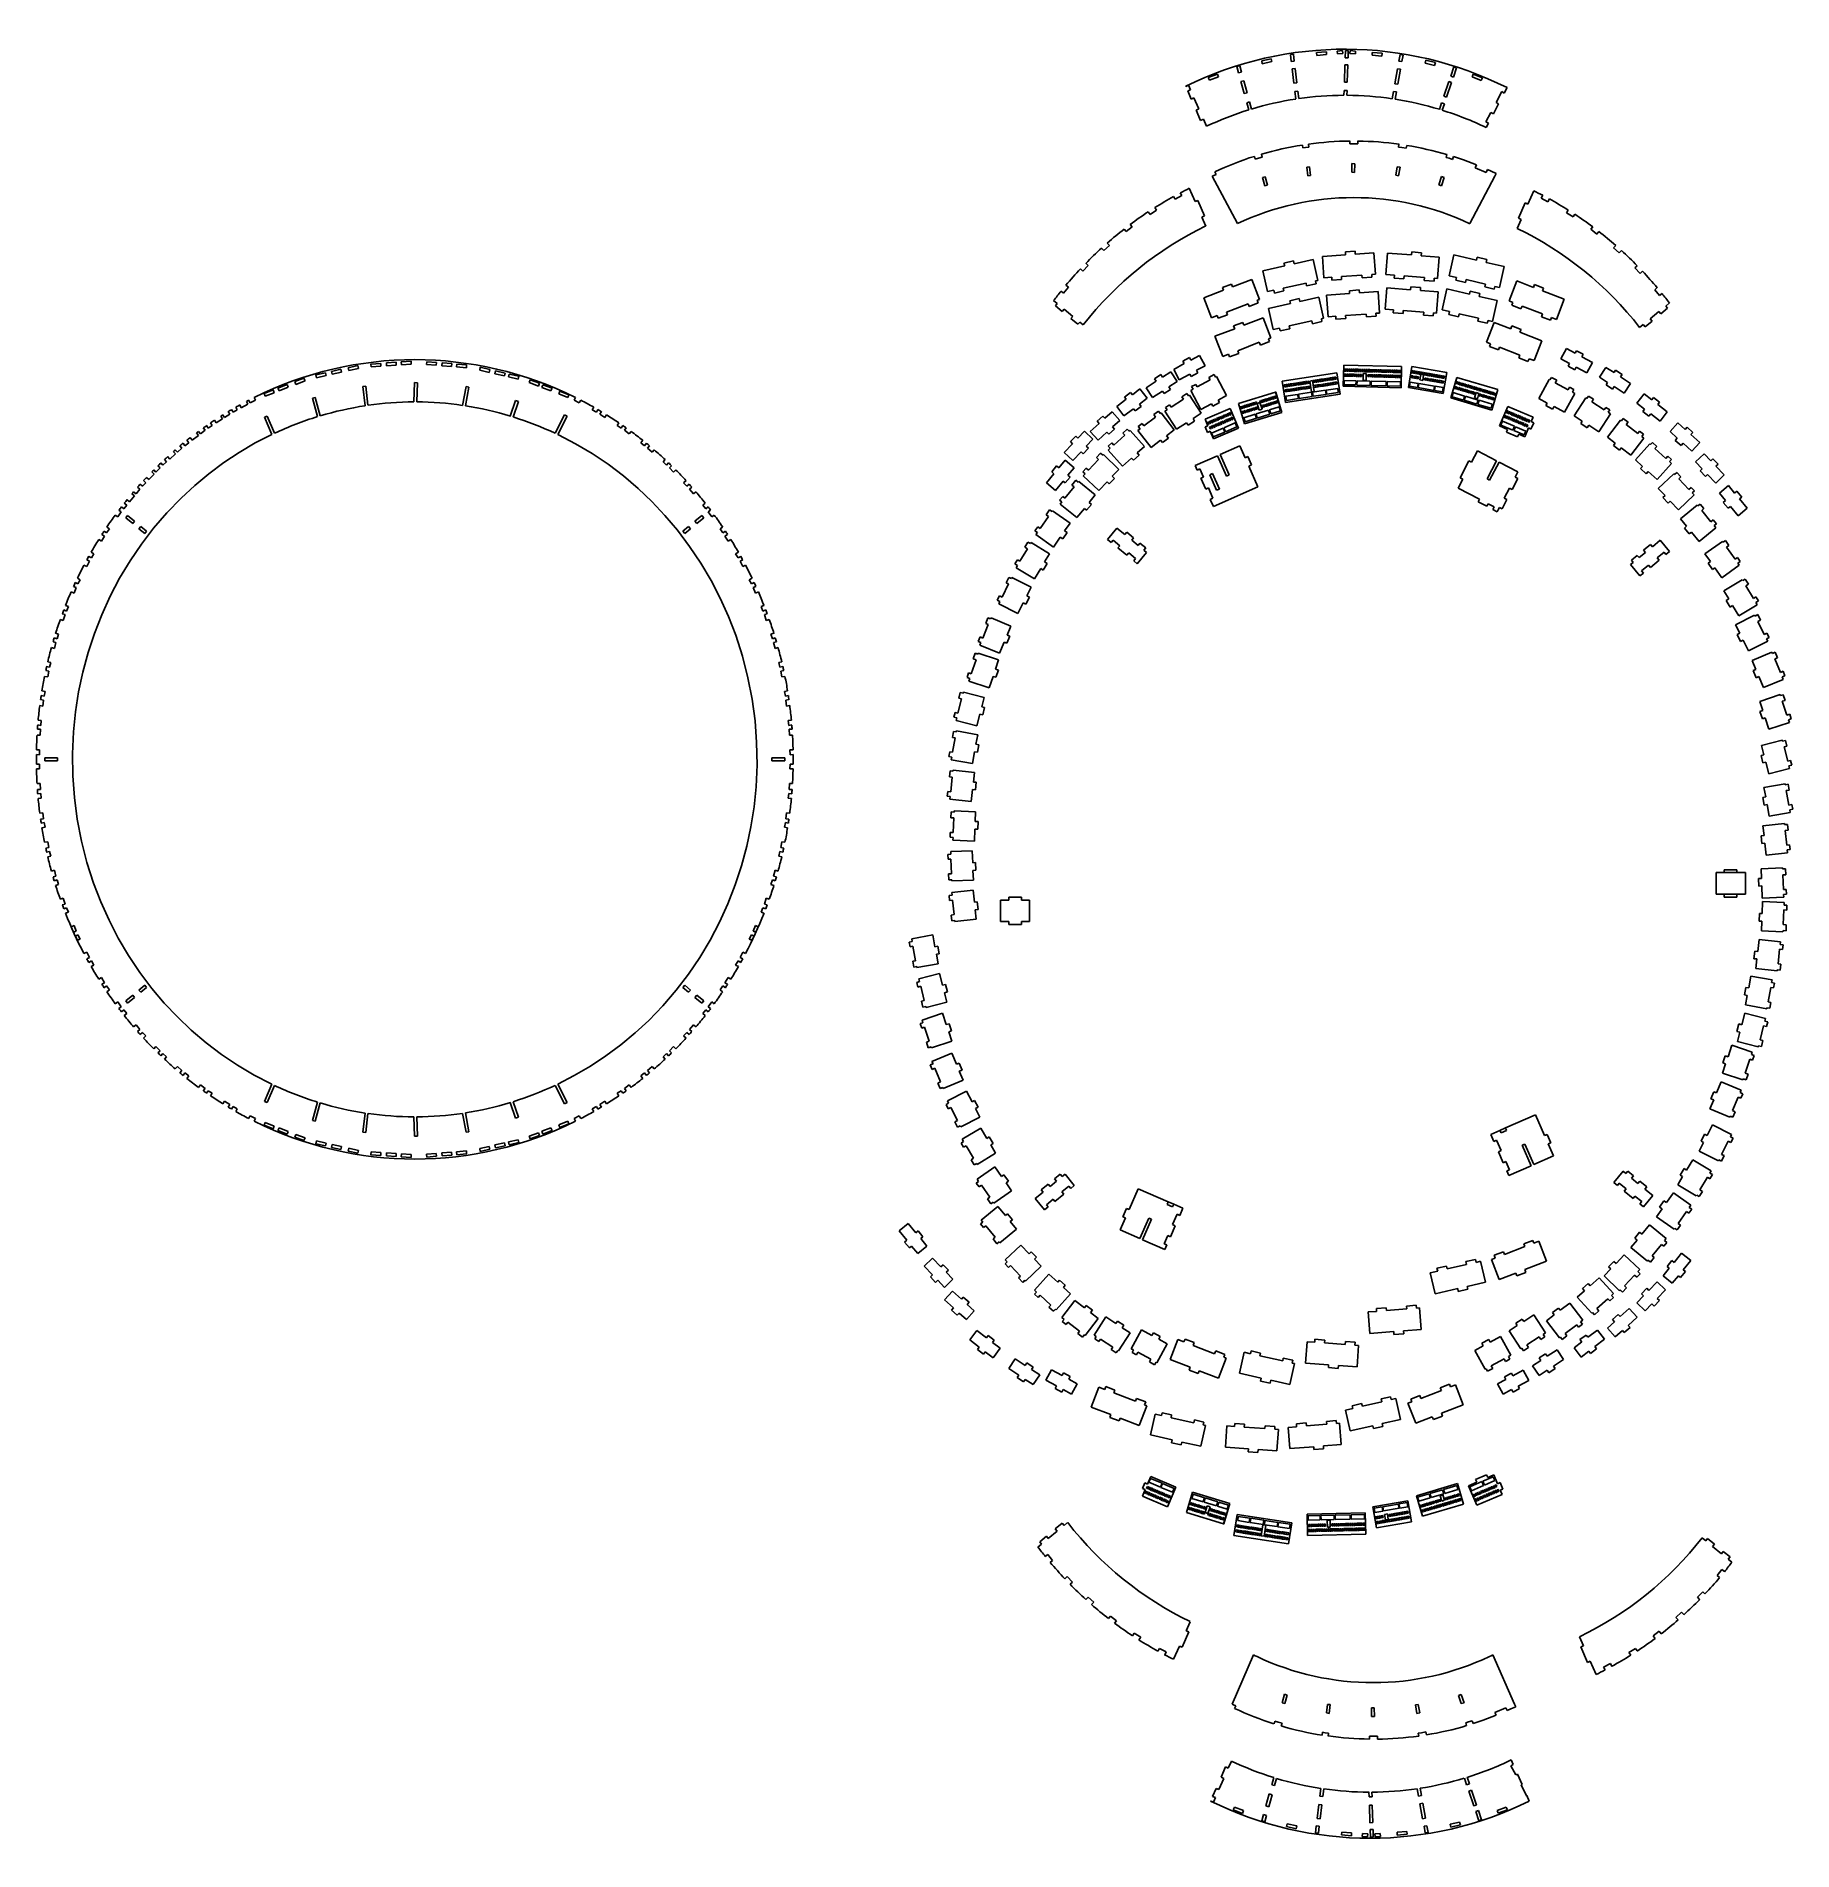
# Model space of a CAD drawing. Extents: x -717 to 1081, y -769 to 1088.
import ezdxf

# ---------------------------------------------------------------- set-up
doc = ezdxf.new("R2010")
doc.units = 0
doc.layers.get('0').update_dxf_attribs({"linetype": 'CONTINUOUS'})

msp = doc.modelspace()

# ---------------------------------------------------------------- linework, layer by layer
at = {"color": 7, "linetype": 'CONTINUOUS'}
for p, q in [((547.1, 1064.9), (537.4, 1062.7)), ((537.4, 1062.7), (538, 1059.8)), ((538, 1059.8), (547.8, 1061.9)), ((547.8, 1061.9), (547.1, 1064.9)), ((569.9, 1069.6), (566.9, 1069.3)), ((566.9, 1069.3), (567.7, 1062)), ((567.7, 1062), (570.7, 1062.4)), ((570.7, 1062.4), (569.9, 1069.6)), ((603.6, 1072), (593.6, 1071.3)), ((593.6, 1071.3), (593.8, 1068.3)), ((593.8, 1068.3), (603.8, 1069.1)), ((603.8, 1069.1), (603.6, 1072)), ((620.1, 1073.2), (614.6, 1072.8)), ((614.6, 1072.8), (614.8, 1069.8)), ((614.8, 1069.8), (620.3, 1070.2)), ((620.3, 1070.2), (620.1, 1073.2)), ((622.6, 1058.8), (622, 1040.9)), ((625.6, 1058.7), (622.6, 1058.8)), ((623, 1073.4), (622.8, 1065.8)), ((622.8, 1065.8), (625.8, 1065.8)), ((626, 1073.3), (623, 1073.4)), ((625, 1040.8), (625.6, 1058.7)), ((625.8, 1065.8), (626, 1073.3)), ((627.9, 1073.2), (627.7, 1070.2)), ((627.7, 1070.2), (633.3, 1069.8)), ((633.5, 1072.8), (627.9, 1073.2)), ((633.3, 1069.8), (633.5, 1072.8)), ((650.6, 1071.4), (650.4, 1068.4)), ((650.4, 1068.4), (660.4, 1067.6)), ((660.6, 1070.6), (650.6, 1071.4)), ((660.4, 1067.6), (660.6, 1070.6)), ((679.1, 1069.2), (677.9, 1062.4)), ((677.9, 1062.4), (680.9, 1061.9)), ((682.1, 1068.6), (679.1, 1069.2)), ((680.9, 1061.9), (682.1, 1068.6)), ((705.3, 1063.3), (704.7, 1060.3)), ((704.7, 1060.3), (714.4, 1058.1)), ((715.1, 1061), (705.3, 1063.3)), ((714.4, 1058.1), (715.1, 1061)), ((492.1, 1049.2), (482.7, 1045.6)), ((482.7, 1045.6), (483.8, 1042.8)), ((483.8, 1042.8), (493.1, 1046.4)), ((493.1, 1046.4), (492.1, 1049.2)), ((514.9, 1057.7), (512, 1056.9)), ((512, 1056.9), (513.7, 1050.5)), ((513.7, 1050.5), (516.6, 1051.3)), ((516.6, 1051.3), (514.9, 1057.7)), ((519.1, 1042.4), (516.2, 1041.6)), ((516.2, 1041.6), (519.6, 1029.3)), ((522.4, 1030.1), (519.1, 1042.4)), ((571.6, 1054.9), (568.6, 1054.6)), ((568.6, 1054.6), (570.4, 1040)), ((570.4, 1040), (573.4, 1040.4)), ((573.4, 1040.4), (571.6, 1054.9)), ((622, 1040.9), (625, 1040.8)), ((676.5, 1054.7), (673.7, 1039.3)), ((679.5, 1054.2), (676.5, 1054.7)), ((676.7, 1038.7), (679.5, 1054.2)), ((728.9, 1041.6), (723.8, 1026.5)), ((726.6, 1025.6), (731.7, 1040.7)), ((731.7, 1040.7), (728.9, 1041.6)), ((734, 1056.7), (730.8, 1047.2)), ((730.8, 1047.2), (733.6, 1046.2)), ((733.6, 1046.2), (736.8, 1055.7)), ((736.8, 1055.7), (734, 1056.7)), ((753.9, 1049.1), (752.8, 1046.3)), ((752.8, 1046.3), (762.1, 1042.7)), ((763.2, 1045.5), (753.9, 1049.1)), ((762.1, 1042.7), (763.2, 1045.5)), ((459.5, 1036.7), (459.6, 1036.5)), ((462.4, 1037.8), (459.6, 1036.5)), ((461.7, 1031.9), (464.4, 1033.1)), ((461.7, 1031.9), (465.3, 1023.6)), ((464.4, 1033.1), (462.4, 1037.8)), ((468.1, 1024.8), (465.3, 1023.6)), ((473, 1013.5), (468.1, 1024.8)), ((519.6, 1029.3), (522.4, 1030.1)), ((574.4, 1031.8), (571.4, 1031.5)), ((571.4, 1031.5), (572.3, 1023.7)), ((572.3, 1023.7), (572.3, 1023.7)), ((575.3, 1024.1), (574.4, 1031.8)), ((621.8, 1032.4), (621.6, 1027.5)), ((621.6, 1027.5), (621.6, 1027.5)), ((624.8, 1032.3), (621.8, 1032.4)), ((624.6, 1027.5), (624.8, 1032.3)), ((672.3, 1031.5), (671, 1023.9)), ((671, 1023.9), (671, 1023.9)), ((675.3, 1030.9), (672.3, 1031.5)), ((673.7, 1039.3), (676.7, 1038.7)), ((673.9, 1023.5), (675.3, 1030.9)), ((723.8, 1026.5), (726.6, 1025.6)), ((783, 1031.2), (777.2, 1020.1)), ((785.6, 1029.8), (783, 1031.2)), ((785.6, 1029.8), (788.5, 1035.3)), ((470.3, 1012.3), (473, 1013.5)), ((470.3, 1012.3), (474.9, 1001.7)), ((477.7, 1002.9), (474.9, 1001.7)), ((480.8, 995.8), (477.7, 1002.9)), ((525, 1020.7), (522.1, 1019.9)), ((522.1, 1019.9), (524.1, 1012.5)), ((524.1, 1012.5), (524.1, 1012.5)), ((527, 1013.4), (525, 1020.7)), ((721.5, 1019.9), (719.2, 1013.1)), ((719.2, 1013.1), (719.2, 1013.1)), ((724.4, 1018.9), (721.5, 1019.9)), ((722.1, 1012.3), (724.4, 1018.9)), ((771.8, 1009.9), (766.9, 1000.4)), ((774.5, 1008.5), (771.8, 1009.9)), ((774.5, 1008.5), (779.9, 1018.7)), ((777.2, 1020.1), (779.9, 1018.7)), ((766.9, 1000.4), (769.6, 999)), ((767.2, 994.5), (769.6, 999)), ((537.1, 967.2), (538, 964.3)), ((579.5, 973.6), (579.2, 976.6)), ((585.2, 977.5), (585.5, 974.5)), ((627.5, 977.7), (627.5, 980.7)), ((635.8, 980.7), (635.8, 977.7)), ((677.4, 974.5), (677.9, 977.5)), ((685.9, 976.2), (685.4, 973.3)), ((726.2, 963.9), (726.9, 966.8)), ((489.5, 949.3), (490.7, 946.5)), ((530.8, 962.1), (529.9, 965)), ((586.4, 954.2), (583.5, 953.9)), ((583.5, 953.9), (584.5, 945)), ((587.5, 945.4), (586.4, 954.2)), ((629.8, 957.6), (629.5, 948.7)), ((629.5, 948.7), (632.5, 948.6)), ((632.8, 957.5), (629.8, 957.6)), ((632.5, 948.6), (632.8, 957.5)), ((676.1, 954.4), (674.5, 945.6)), ((679.1, 953.8), (676.1, 954.4)), ((677.5, 945), (679.1, 953.8)), ((733.7, 964.7), (732.7, 961.9)), ((757.2, 956.2), (755.9, 953.2)), ((755.9, 953.2), (767.2, 948.4)), ((767.2, 948.4), (768.5, 951.5)), ((775.9, 944.7), (777.2, 947.4)), ((469.3, 918.7), (463.3, 932.3)), ((486.8, 944.7), (512.5, 896.2)), ((541.1, 944.1), (538.2, 943.4)), ((538.2, 943.4), (540.5, 934.8)), ((540.5, 934.8), (543.4, 935.5)), ((543.4, 935.5), (541.1, 944.1)), ((584.5, 945), (587.5, 945.4)), ((674.5, 945.6), (677.5, 945)), ((721.5, 944.3), (718.6, 935.9)), ((718.6, 935.9), (721.4, 934.9)), ((721.4, 934.9), (724.3, 943.3)), ((724.3, 943.3), (721.5, 944.3)), ((775.9, 944.7), (750.5, 896.1)), ((809.8, 916.2), (815.8, 929.8)), ((429.7, 909.8), (427.9, 912.5)), ((447.2, 923.9), (448.8, 921)), ((448.8, 921), (455.7, 924.8)), ((455.7, 924.8), (454.1, 927.6)), ((472, 919.9), (469.3, 918.7)), ((479, 904.1), (472, 919.9)), ((800.1, 901.7), (807.1, 917.4)), ((807.1, 917.4), (809.8, 916.2)), ((823.4, 922.3), (825, 925.2)), ((830.3, 918.6), (823.4, 922.3)), ((831.9, 921.5), (830.3, 918.6)), ((849.4, 907.3), (851.2, 910)), ((398.7, 888), (404.9, 892.8)), ((404.9, 892.8), (402.9, 895.3)), ((421.3, 908.2), (423.1, 905.5)), ((423.1, 905.5), (429.7, 909.8)), ((476.2, 902.9), (479, 904.1)), ((480.2, 893.7), (476.2, 902.9)), ((798.8, 891.3), (802.9, 900.5)), ((802.9, 900.5), (800.1, 901.7)), ((856, 903), (849.4, 907.3)), ((857.8, 905.8), (856, 903)), ((874.2, 890.3), (876.2, 892.9)), ((375.7, 868.6), (381.5, 873.9)), ((381.5, 873.9), (379.4, 876.3)), ((396.7, 890.6), (398.7, 888)), ((880.4, 885.5), (874.2, 890.3)), ((882.4, 888.1), (880.4, 885.5)), ((897.5, 871.4), (899.7, 873.8)), ((359.7, 853.2), (357.3, 855.5)), ((373.5, 871.1), (375.7, 868.6)), ((560.2, 855.7), (570, 857.9)), ((560.9, 852.8), (560.2, 855.7)), ((570.6, 855), (570, 857.9)), ((570.6, 855), (590.1, 859.3)), ((590.1, 859.3), (594.8, 838)), ((599.6, 862.5), (623.2, 864.2)), ((599.6, 862.5), (601.1, 840.7)), ((623, 867.2), (632.9, 867.9)), ((623.2, 864.2), (623, 867.2)), ((633.1, 864.9), (632.9, 867.9)), ((633.1, 864.9), (652.3, 866.2)), ((652.3, 866.2), (653.8, 844.4)), ((666.2, 866), (664.5, 844.1)), ((666.2, 866), (690.7, 864.1)), ((690.9, 867.1), (690.7, 864.1)), ((690.9, 867.1), (700.9, 866.3)), ((700.9, 866.3), (700.6, 863.3)), ((700.6, 863.3), (718.9, 861.8)), ((718.9, 861.8), (717.2, 839.9)), ((734.1, 864.1), (729.2, 842.8)), ((734.1, 864.1), (757.2, 858.7)), ((757.2, 858.7), (757.9, 861.7)), ((757.9, 861.7), (767.7, 859.4)), ((767, 856.5), (767.7, 859.4)), ((767, 856.5), (785.6, 852.2)), ((903.4, 866.2), (897.5, 871.4)), ((905.6, 868.6), (903.4, 866.2)), ((351.9, 849.8), (354.3, 847.6)), ((354.3, 847.6), (359.7, 853.2)), ((507.6, 831.5), (527.3, 839)), ((527.3, 839), (535.1, 818.6)), ((538.5, 847.8), (560.9, 852.8)), ((538.5, 847.8), (543.3, 826.5)), ((592.5, 837.5), (594.8, 838)), ((593.2, 834.6), (592.5, 837.5)), ((601.1, 840.7), (609, 841.2)), ((609.2, 838.2), (609, 841.2)), ((609.2, 838.2), (619.2, 839)), ((619, 841.9), (640, 843.4)), ((619.2, 839), (619, 841.9)), ((640.2, 840.5), (640, 843.4)), ((640.2, 840.5), (650.2, 841.2)), ((650, 844.2), (653.8, 844.4)), ((650.2, 841.2), (650, 844.2)), ((664.5, 844.1), (673.2, 843.4)), ((673, 840.4), (673.2, 843.4)), ((673, 840.4), (682.9, 839.6)), ((682.9, 839.6), (683.2, 842.6)), ((683.2, 842.6), (704.1, 840.9)), ((703.8, 838), (704.1, 840.9)), ((703.8, 838), (713.8, 837.2)), ((713.8, 837.2), (714, 840.2)), ((714, 840.2), (717.2, 839.9)), ((729.2, 842.8), (736.8, 841)), ((736.1, 838.1), (736.8, 841)), ((736.1, 838.1), (745.9, 835.8)), ((745.9, 835.8), (746.5, 838.8)), ((746.5, 838.8), (766.4, 834.2)), ((785.6, 852.2), (780.7, 830.9)), ((798.5, 837.5), (790.5, 817)), ((798.5, 837.5), (815.4, 830.9)), ((919.4, 850.8), (921.7, 853)), ((924.8, 845.1), (919.4, 850.8)), ((927.2, 847.4), (924.8, 845.1)), ((328.2, 814.3), (324.4, 817.4)), ((332, 827), (334.5, 824.9)), ((334.5, 824.9), (339.5, 831)), ((339.5, 831), (337, 833.1)), ((478.1, 820.1), (498.3, 827.9)), ((478.1, 820.1), (485.9, 799.7)), ((497.2, 830.7), (506.6, 834.3)), ((498.3, 827.9), (497.2, 830.7)), ((507.6, 831.5), (506.6, 834.3)), ((532.7, 817.7), (535.1, 818.6)), ((533.8, 814.9), (532.7, 817.7)), ((543.3, 826.5), (549.8, 827.9)), ((550.4, 825), (549.8, 827.9)), ((550.4, 825), (560.2, 827.2)), ((559.5, 830.1), (582.8, 835.3)), ((560.2, 827.2), (559.5, 830.1)), ((566.1, 817.2), (575.9, 819.4)), ((566.1, 817.2), (566.8, 814.3)), ((575.9, 819.4), (576.5, 816.4)), ((576.5, 816.4), (596, 820.8)), ((583.4, 832.4), (582.8, 835.3)), ((583.4, 832.4), (593.2, 834.6)), ((596, 820.8), (600.8, 799.3)), ((603.8, 822.8), (627.4, 824.5)), ((603.8, 822.8), (605.4, 800.9)), ((627.2, 827.5), (637.2, 828.2)), ((627.2, 827.5), (627.4, 824.5)), ((637.2, 828.2), (637.4, 825.2)), ((637.4, 825.2), (656.5, 826.6)), ((656.5, 826.6), (658.1, 804.6)), ((665.4, 830.4), (663.7, 808.6)), ((665.4, 830.4), (689.8, 828.5)), ((689.8, 828.5), (690.1, 831.5)), ((690.1, 831.5), (700, 830.7)), ((699.8, 827.7), (700, 830.7)), ((699.8, 827.7), (718.1, 826.3)), ((718.1, 826.3), (716.4, 804.5)), ((727, 829.3), (722.1, 807.8)), ((727, 829.3), (750.1, 823.9)), ((750.8, 826.9), (750.1, 823.9)), ((750.8, 826.9), (760.5, 824.6)), ((760.5, 824.6), (759.9, 821.7)), ((759.9, 821.7), (778.5, 817.4)), ((765.7, 831.3), (766.4, 834.2)), ((765.7, 831.3), (775.4, 829)), ((778.5, 817.4), (773.5, 795.9)), ((775.4, 829), (776.1, 831.9)), ((776.1, 831.9), (780.7, 830.9)), ((816.5, 833.7), (815.4, 830.9)), ((816.5, 833.7), (825.8, 830.1)), ((825.8, 830.1), (824.7, 827.3)), ((824.7, 827.3), (847, 818.7)), ((847, 818.7), (839.1, 798.1)), ((939.6, 828.5), (942.1, 830.6)), ((944.6, 822.5), (939.6, 828.5)), ((947.1, 824.6), (944.6, 822.5)), ((328.2, 814.3), (326.3, 811.9)), ((326.3, 811.9), (333.2, 806.3)), ((333.2, 806.3), (335.1, 808.6)), ((344.1, 801.2), (335.1, 808.6)), ((344.1, 801.2), (342.2, 798.9)), ((342.2, 798.9), (349.3, 793.1)), ((485.9, 799.7), (491.9, 802)), ((493, 799.2), (491.9, 802)), ((493, 799.2), (502.4, 802.8)), ((501.3, 805.6), (523.4, 814.1)), ((502.4, 802.8), (501.3, 805.6)), ((519.1, 792.2), (538.8, 799.7)), ((524.5, 811.3), (523.4, 814.1)), ((524.5, 811.3), (533.8, 814.9)), ((538.8, 799.7), (546.7, 779.2)), ((544.4, 809.3), (566.8, 814.3)), ((544.4, 809.3), (549.2, 787.8)), ((598.5, 798.8), (600.8, 799.3)), ((599.1, 795.9), (598.5, 798.8)), ((605.4, 800.9), (613.2, 801.4)), ((613.4, 798.4), (613.2, 801.4)), ((613.4, 798.4), (623.4, 799.1)), ((623.2, 802.1), (644.3, 803.6)), ((623.4, 799.1), (623.2, 802.1)), ((644.5, 800.6), (644.3, 803.6)), ((644.5, 800.6), (654.5, 801.4)), ((654.2, 804.4), (658.1, 804.6)), ((654.5, 801.4), (654.2, 804.4)), ((663.7, 808.6), (672.4, 807.9)), ((672.1, 804.9), (672.4, 807.9)), ((672.1, 804.9), (682.1, 804.2)), ((682.1, 804.2), (682.3, 807.1)), ((682.3, 807.1), (703.3, 805.5)), ((703, 802.5), (703.3, 805.5)), ((703, 802.5), (713, 801.7)), ((713, 801.7), (713.2, 804.7)), ((713.2, 804.7), (716.4, 804.5)), ((722.1, 807.8), (729.7, 806.1)), ((729, 803.2), (729.7, 806.1)), ((729, 803.2), (738.7, 800.9)), ((738.7, 800.9), (739.4, 803.8)), ((739.4, 803.8), (759.2, 799.3)), ((758.5, 796.3), (759.2, 799.3)), ((790.5, 817), (794.5, 815.4)), ((793.4, 812.6), (794.5, 815.4)), ((793.4, 812.6), (802.7, 809)), ((802.7, 809), (803.8, 811.8)), ((803.8, 811.8), (824.7, 803.7)), ((823.6, 800.9), (824.7, 803.7)), ((823.6, 800.9), (832.9, 797.3)), ((832.9, 797.3), (834, 800.1)), ((834, 800.1), (839.1, 798.1)), ((935, 798.7), (944, 806.2)), ((935, 798.7), (936.9, 796.4)), ((945.9, 803.8), (944, 806.2)), ((952.8, 809.5), (945.9, 803.8)), ((950.9, 811.8), (954.7, 814.9)), ((950.9, 811.8), (952.8, 809.5)), ((349.3, 793.1), (351.2, 795.4)), ((354.8, 792.4), (351.2, 795.4)), ((489.5, 780.8), (509.8, 788.6)), ((489.5, 780.8), (497.5, 760.2)), ((508.7, 791.4), (518, 795)), ((508.7, 791.4), (509.8, 788.6)), ((518, 795), (519.1, 792.2)), ((549.2, 787.8), (555.7, 789.3)), ((556.4, 786.3), (555.7, 789.3)), ((556.4, 786.3), (566.1, 788.5)), ((565.5, 791.4), (588.7, 796.6)), ((566.1, 788.5), (565.5, 791.4)), ((589.4, 793.7), (588.7, 796.6)), ((589.4, 793.7), (599.1, 795.9)), ((758.5, 796.3), (768.3, 794.1)), ((775.4, 795.1), (767.5, 774.8)), ((768.3, 794.1), (769, 797)), ((769, 797), (773.5, 795.9)), ((775.4, 795.1), (792.4, 788.6)), ((792.4, 788.6), (793.4, 791.4)), ((793.4, 791.4), (802.8, 787.8)), ((801.7, 785), (802.8, 787.8)), ((801.7, 785), (824, 776.3)), ((924.2, 789.9), (927.9, 792.9)), ((929.8, 790.6), (927.9, 792.9)), ((936.9, 796.4), (929.8, 790.6)), ((497.5, 760.2), (503.5, 762.6)), ((504.6, 759.8), (503.5, 762.6)), ((504.6, 759.8), (513.9, 763.3)), ((512.8, 766.1), (534.9, 774.7)), ((513.9, 763.3), (512.8, 766.1)), ((536, 771.9), (534.9, 774.7)), ((536, 771.9), (545.4, 775.5)), ((544.3, 778.3), (546.7, 779.2)), ((545.4, 775.5), (544.3, 778.3)), ((767.5, 774.8), (771.5, 773.2)), ((770.4, 770.4), (771.5, 773.2)), ((770.4, 770.4), (779.7, 766.8)), ((779.7, 766.8), (780.8, 769.6)), ((780.8, 769.6), (801.7, 761.5)), ((800.6, 758.7), (801.7, 761.5)), ((824, 776.3), (816.1, 755.9)), ((849.4, 768.2), (843.7, 757.6)), ((858.1, 763.4), (849.4, 768.2)), ((859.6, 766.1), (858.1, 763.4)), ((866.4, 762.4), (859.6, 766.1)), ((865, 759.7), (866.4, 762.4)), ((-420.8, 743.5), (-430.6, 741.3)), ((-420.1, 740.6), (-420.8, 743.5)), ((-404.9, 747.1), (-414.7, 744.9)), ((-414.7, 744.9), (-414, 742)), ((-414, 742), (-404.3, 744.1)), ((-404.3, 744.1), (-404.9, 747.1)), ((-387.8, 750.9), (-397.6, 748.7)), ((-397.6, 748.7), (-396.9, 745.8)), ((-396.9, 745.8), (-387.1, 748)), ((-387.1, 748), (-387.8, 750.9)), ((-364.2, 753.1), (-374.2, 752.4)), ((-374.2, 752.4), (-374, 749.4)), ((-374, 749.4), (-364, 750.1)), ((-364, 750.1), (-364.2, 753.1)), ((-348.5, 754.2), (-358.5, 753.5)), ((-358.5, 753.5), (-358.3, 750.5)), ((-358.3, 750.5), (-348.3, 751.3)), ((-348.3, 751.3), (-348.5, 754.2)), ((-333.2, 755.3), (-343.2, 754.6)), ((-343.2, 754.6), (-343, 751.6)), ((-343, 751.6), (-333, 752.3)), ((-333, 752.3), (-333.2, 755.3)), ((-317.2, 754.8), (-317.4, 751.9)), ((-317.4, 751.9), (-307.5, 751.1)), ((-307.2, 754.1), (-317.2, 754.8)), ((-307.5, 751.1), (-307.2, 754.1)), ((-301.5, 753.6), (-301.7, 750.6)), ((-301.7, 750.6), (-291.7, 749.8)), ((-291.5, 752.8), (-301.5, 753.6)), ((-291.7, 749.8), (-291.5, 752.8)), ((-286.3, 752.4), (-286.6, 749.4)), ((-286.6, 749.4), (-276.6, 748.6)), ((-276.4, 751.6), (-286.3, 752.4)), ((-276.6, 748.6), (-276.4, 751.6)), ((-262.3, 749.1), (-262.9, 746.1)), ((-262.9, 746.1), (-253.2, 743.9)), ((-252.5, 746.8), (-262.3, 749.1)), ((-253.2, 743.9), (-252.5, 746.8)), ((-246.7, 745.5), (-247.4, 742.5)), ((-237, 743.2), (-246.7, 745.5)), ((-237.7, 740.3), (-237, 743.2)), ((436, 739.1), (444.3, 744.5)), ((444.3, 744.5), (450.8, 734.4)), ((447.3, 746.9), (458.1, 752.8)), ((447.3, 746.9), (453, 736.4)), ((456.7, 755.4), (463.6, 759.2)), ((458.1, 752.8), (456.7, 755.4)), ((463.6, 759.2), (465, 756.5)), ((465, 756.5), (473.7, 761.2)), ((472.1, 743.3), (465.2, 739.6)), ((470.7, 746), (479.4, 750.7)), ((470.7, 746), (472.1, 743.3)), ((473.7, 761.2), (479.4, 750.7)), ((558.4, 734.8), (614.4, 743.3)), ((614.4, 743.3), (617.7, 721.7)), ((621.3, 751.4), (620.7, 729.6)), ((621.3, 751.4), (680.6, 749.9)), ((622.2, 747.3), (622.1, 745.2)), ((622.1, 745.2), (623.6, 745.2)), ((623.7, 747.3), (622.2, 747.3)), ((623.6, 745.2), (623.7, 747.3)), ((624.2, 747.3), (624.1, 745.2)), ((624.1, 745.2), (625.6, 745.1)), ((625.7, 747.2), (624.2, 747.3)), ((625.6, 745.1), (625.7, 747.2)), ((626.2, 747.2), (626.1, 745.1)), ((626.1, 745.1), (627.6, 745.1)), ((627.7, 747.2), (626.2, 747.2)), ((627.6, 745.1), (627.7, 747.2)), ((628.2, 747.2), (628.1, 745.1)), ((628.1, 745.1), (629.6, 745)), ((629.7, 747.1), (628.2, 747.2)), ((629.6, 745), (629.7, 747.1)), ((630.2, 747.1), (630.1, 745)), ((630.1, 745), (631.6, 745)), ((631.7, 747.1), (630.2, 747.1)), ((631.6, 745), (631.7, 747.1)), ((632.2, 747.1), (632.1, 744.9)), ((632.1, 744.9), (633.6, 744.9)), ((633.7, 747), (632.2, 747.1)), ((633.6, 744.9), (633.7, 747)), ((634.2, 747), (634.1, 744.9)), ((634.1, 744.9), (635.6, 744.9)), ((635.7, 747), (634.2, 747)), ((635.6, 744.9), (635.7, 747)), ((636.2, 747), (636.1, 744.8)), ((636.1, 744.8), (637.6, 744.8)), ((637.7, 746.9), (636.2, 747)), ((637.6, 744.8), (637.7, 746.9)), ((638.2, 746.9), (638.1, 744.8)), ((638.1, 744.8), (639.6, 744.8)), ((639.7, 746.9), (638.2, 746.9)), ((639.6, 744.8), (639.7, 746.9)), ((640.2, 746.9), (640.1, 744.7)), ((640.1, 744.7), (641.6, 744.7)), ((641.7, 746.8), (640.2, 746.9)), ((641.6, 744.7), (641.7, 746.8)), ((642.2, 746.8), (642.1, 744.7)), ((642.1, 744.7), (643.6, 744.7)), ((643.7, 746.8), (642.2, 746.8)), ((643.6, 744.7), (643.7, 746.8)), ((644.2, 746.8), (644.1, 744.6)), ((644.1, 744.6), (645.6, 744.6)), ((645.7, 746.7), (644.2, 746.8)), ((645.6, 744.6), (645.7, 746.7)), ((646.2, 746.7), (646.1, 744.6)), ((646.1, 744.6), (647.6, 744.6)), ((647.7, 746.7), (646.2, 746.7)), ((647.6, 744.6), (647.7, 746.7)), ((648.2, 746.7), (648.1, 744.5)), ((648.1, 744.5), (649.6, 744.5)), ((649.7, 746.6), (648.2, 746.7)), ((649.6, 744.5), (649.7, 746.6)), ((650.2, 746.6), (650.1, 744.5)), ((650.1, 744.5), (651.6, 744.5)), ((651.7, 746.6), (650.2, 746.6)), ((651.6, 744.5), (651.7, 746.6)), ((652.2, 746.6), (652.1, 744.4)), ((652.1, 744.4), (653.6, 744.4)), ((653.7, 746.5), (652.2, 746.6)), ((653.6, 744.4), (653.7, 746.5)), ((654.2, 746.5), (654.1, 744.4)), ((654.1, 744.4), (655.6, 744.4)), ((655.7, 746.5), (654.2, 746.5)), ((655.6, 744.4), (655.7, 746.5)), ((656.2, 746.5), (656.1, 744.3)), ((656.1, 744.3), (657.6, 744.3)), ((657.7, 746.4), (656.2, 746.5)), ((657.6, 744.3), (657.7, 746.4)), ((658.2, 746.4), (658.1, 744.3)), ((658.1, 744.3), (659.6, 744.3)), ((659.7, 746.4), (658.2, 746.4)), ((659.6, 744.3), (659.7, 746.4)), ((660.2, 746.4), (660.1, 744.2)), ((660.1, 744.2), (661.6, 744.2)), ((661.7, 746.3), (660.2, 746.4)), ((661.6, 744.2), (661.7, 746.3)), ((662.2, 746.3), (662.1, 744.2)), ((662.1, 744.2), (663.6, 744.2)), ((663.7, 746.3), (662.2, 746.3)), ((663.6, 744.2), (663.7, 746.3)), ((664.2, 746.3), (664.1, 744.1)), ((664.1, 744.1), (665.6, 744.1)), ((665.7, 746.2), (664.2, 746.3)), ((665.6, 744.1), (665.7, 746.2)), ((666.2, 746.2), (666.1, 744.1)), ((666.1, 744.1), (667.6, 744.1)), ((667.7, 746.2), (666.2, 746.2)), ((667.6, 744.1), (667.7, 746.2)), ((668.2, 746.2), (668.1, 744)), ((668.1, 744), (669.6, 744)), ((669.7, 746.1), (668.2, 746.2)), ((669.6, 744), (669.7, 746.1)), ((670.2, 746.1), (670.1, 744)), ((670.1, 744), (671.6, 744)), ((671.7, 746.1), (670.2, 746.1)), ((671.6, 744), (671.7, 746.1)), ((672.2, 746.1), (672.1, 743.9)), ((672.1, 743.9), (673.6, 743.9)), ((673.7, 746), (672.2, 746.1)), ((673.6, 743.9), (673.7, 746)), ((674.2, 746), (674.1, 743.9)), ((674.1, 743.9), (675.6, 743.9)), ((675.7, 746), (674.2, 746)), ((675.6, 743.9), (675.7, 746)), ((676.2, 746), (676.1, 743.8)), ((676.1, 743.8), (677.6, 743.8)), ((677.7, 745.9), (676.2, 746)), ((677.6, 743.8), (677.7, 745.9)), ((678.2, 745.9), (678.1, 743.8)), ((678.1, 743.8), (679.6, 743.8)), ((679.7, 745.9), (678.2, 745.9)), ((679.6, 743.8), (679.7, 745.9)), ((680.6, 749.9), (680.1, 728.1)), ((691.1, 749.9), (687.5, 728.3)), ((691.1, 749.9), (726.8, 743.8)), ((691.4, 745.6), (691.1, 743.5)), ((691.1, 743.5), (692.6, 743.2)), ((692.9, 745.3), (691.4, 745.6)), ((692.6, 743.2), (692.9, 745.3)), ((693.4, 745.3), (693.1, 743.2)), ((693.1, 743.2), (694.5, 742.9)), ((694.9, 745), (693.4, 745.3)), ((694.5, 742.9), (694.9, 745)), ((695.4, 744.9), (695, 742.8)), ((696.9, 744.7), (695.4, 744.9)), ((696.5, 742.6), (696.9, 744.7)), ((697.4, 744.6), (697, 742.5)), ((698.8, 744.3), (697.4, 744.6)), ((698.5, 742.2), (698.8, 744.3)), ((699.3, 744.2), (699, 742.1)), ((700.8, 744), (699.3, 744.2)), ((700.4, 741.9), (700.8, 744)), ((701.3, 743.9), (700.9, 741.8)), ((702.8, 743.7), (701.3, 743.9)), ((702.4, 741.5), (702.8, 743.7)), ((703.3, 743.6), (702.9, 741.5)), ((704.7, 743.3), (703.3, 743.6)), ((704.4, 741.2), (704.7, 743.3)), ((705.2, 743.2), (704.9, 741.1)), ((706.7, 743), (705.2, 743.2)), ((706.4, 740.9), (706.7, 743)), ((707.2, 742.9), (706.9, 740.8)), ((708.7, 742.6), (707.2, 742.9)), ((726.8, 743.8), (723.1, 722.2)), ((800.6, 758.7), (809.9, 755.1)), ((809.9, 755.1), (811, 757.9)), ((811, 757.9), (816.1, 755.9)), ((852.4, 752.9), (843.7, 757.6)), ((852.4, 752.9), (851, 750.3)), ((851, 750.3), (857.9, 746.5)), ((857.9, 746.5), (859.3, 749.2)), ((870.1, 743.3), (859.3, 749.2)), ((875.8, 753.9), (865, 759.7)), ((875.8, 753.9), (870.1, 743.3)), ((889.7, 749), (883.2, 738.9)), ((898, 743.6), (889.7, 749)), ((899.6, 746.1), (898, 743.6)), ((906.2, 741.8), (899.6, 746.1)), ((-474.2, 725.9), (-483.6, 722.3)), ((-473.2, 723.1), (-474.2, 725.9)), ((-460, 731.4), (-469.4, 727.8)), ((-469.4, 727.8), (-468.3, 725)), ((-468.3, 725), (-458.9, 728.6)), ((-458.9, 728.6), (-460, 731.4)), ((-442.8, 738), (-452.1, 734.4)), ((-452.1, 734.4), (-451, 731.6)), ((-451, 731.6), (-441.7, 735.2)), ((-441.7, 735.2), (-442.8, 738)), ((-430.6, 741.3), (-429.9, 738.4)), ((-429.9, 738.4), (-420.1, 740.6)), ((-379.6, 729.7), (-382.6, 729.3)), ((-382.6, 729.3), (-380.2, 709.8)), ((-377.3, 710.3), (-379.6, 729.7)), ((-329.7, 733.4), (-330.3, 713.7)), ((-326.7, 733.3), (-329.7, 733.4)), ((-327.3, 713.7), (-326.7, 733.3)), ((-276.9, 729.4), (-280.4, 710.1)), ((-277.4, 709.6), (-274, 728.9)), ((-274, 728.9), (-276.9, 729.4)), ((-247.4, 742.5), (-237.7, 740.3)), ((-232.7, 742.2), (-233.4, 739.3)), ((-233.4, 739.3), (-223.6, 737.1)), ((-223, 740), (-232.7, 742.2)), ((-223.6, 737.1), (-223, 740)), ((-211.2, 736.3), (-212.2, 733.5)), ((-212.2, 733.5), (-202.9, 729.9)), ((-201.8, 732.7), (-211.2, 736.3)), ((-202.9, 729.9), (-201.8, 732.7)), ((-198.2, 731.3), (-199.3, 728.5)), ((-199.3, 728.5), (-190, 724.9)), ((-188.9, 727.7), (-198.2, 731.3)), ((-190, 724.9), (-188.9, 727.7)), ((-181, 724.6), (-182, 721.8)), ((-171.6, 721), (-181, 724.6)), ((405, 721), (412.8, 727)), ((412.8, 727), (420.1, 717.5)), ((419.1, 728.1), (429.4, 734.8)), ((419.1, 728.1), (425.6, 718.1)), ((425.6, 718.1), (435.9, 724.8)), ((427.8, 737.3), (434.3, 741.6)), ((429.4, 734.8), (427.8, 737.3)), ((434.3, 741.6), (436, 739.1)), ((437.6, 722.2), (435.9, 724.8)), ((444.1, 726.5), (437.6, 722.2)), ((442.5, 729), (450.8, 734.4)), ((442.5, 729), (444.1, 726.5)), ((453, 736.4), (463.8, 742.2)), ((465.2, 739.6), (463.8, 742.2)), ((464.7, 725.3), (467.1, 726.6)), ((464.7, 725.3), (475.1, 705.9)), ((465.7, 729.3), (470, 731.6)), ((467.1, 726.6), (465.7, 729.3)), ((470, 731.6), (471.4, 729)), ((471.4, 729), (484.7, 736.1)), ((483.2, 738.8), (488.6, 741.7)), ((484.7, 736.1), (483.2, 738.8)), ((488.6, 741.7), (490.1, 739)), ((490.1, 739), (491, 739.6)), ((491, 739.6), (501.5, 720.2)), ((558.4, 734.8), (561.7, 713.2)), ((562, 731.3), (560.5, 731.1)), ((560.5, 731.1), (560.8, 729)), ((560.8, 729), (562.3, 729.2)), ((562.7, 726.2), (561.3, 725.9)), ((561.3, 725.9), (561.6, 724)), ((562.3, 729.2), (562, 731.3)), ((563.9, 731.6), (562.5, 731.4)), ((562.5, 731.4), (562.8, 729.3)), ((563, 724.2), (562.7, 726.2)), ((562.8, 729.3), (564.3, 729.5)), ((564.7, 726.5), (563.2, 726.2)), ((563.2, 726.2), (563.5, 724.3)), ((563.5, 724.3), (565, 724.5)), ((564.3, 729.5), (563.9, 731.6)), ((565.9, 731.9), (564.4, 731.7)), ((564.4, 731.7), (564.8, 729.6)), ((565, 724.5), (564.7, 726.5)), ((564.8, 729.6), (566.2, 729.8)), ((566.7, 726.8), (565.2, 726.5)), ((565.2, 726.5), (565.5, 724.6)), ((565.5, 724.6), (567, 724.8)), ((566.2, 729.8), (565.9, 731.9)), ((567.9, 732.2), (566.4, 732)), ((566.4, 732), (566.7, 729.9)), ((566.7, 729.9), (568.2, 730.1)), ((567, 724.8), (566.7, 726.8)), ((568.7, 727.1), (567.2, 726.8)), ((567.2, 726.8), (567.5, 724.9)), ((567.5, 724.9), (569, 725.1)), ((568.2, 730.1), (567.9, 732.2)), ((569.9, 732.5), (568.4, 732.3)), ((568.4, 732.3), (568.7, 730.2)), ((568.7, 730.2), (570.2, 730.4)), ((569, 725.1), (568.7, 727.1)), ((570.7, 727.4), (569.2, 727.1)), ((569.2, 727.1), (569.5, 725.2)), ((569.5, 725.2), (571, 725.4)), ((570.2, 730.4), (569.9, 732.5)), ((571.8, 732.8), (570.4, 732.6)), ((570.4, 732.6), (570.7, 730.5)), ((570.7, 730.5), (572.2, 730.7)), ((571, 725.4), (570.7, 727.4)), ((572.6, 727.7), (571.2, 727.4)), ((571.2, 727.4), (571.4, 725.5)), ((571.4, 725.5), (572.9, 725.7)), ((572.2, 730.7), (571.8, 732.8)), ((573.8, 733.1), (572.3, 732.9)), ((572.3, 732.9), (572.7, 730.8)), ((572.9, 725.7), (572.6, 727.7)), ((572.7, 730.8), (574.1, 731)), ((574.6, 728), (573.1, 727.7)), ((573.1, 727.7), (573.4, 725.8)), ((573.4, 725.8), (574.9, 726)), ((574.1, 731), (573.8, 733.1)), ((575.8, 733.4), (574.3, 733.2)), ((574.3, 733.2), (574.6, 731.1)), ((574.6, 731.1), (576.1, 731.3)), ((574.9, 726), (574.6, 728)), ((576.6, 728.3), (575.1, 728)), ((575.1, 728), (575.4, 726.1)), ((575.4, 726.1), (576.9, 726.3)), ((576.1, 731.3), (575.8, 733.4)), ((577.8, 733.7), (576.3, 733.5)), ((576.3, 733.5), (576.6, 731.4)), ((576.6, 731.4), (578.1, 731.6)), ((576.9, 726.3), (576.6, 728.3)), ((578.6, 728.6), (577.1, 728.3)), ((577.1, 728.3), (577.4, 726.4)), ((577.4, 726.4), (578.9, 726.6)), ((578.1, 731.6), (577.8, 733.7)), ((579.8, 734), (578.3, 733.8)), ((578.3, 733.8), (578.6, 731.7)), ((578.6, 731.7), (580.1, 731.9)), ((578.9, 726.6), (578.6, 728.6)), ((580.5, 728.9), (579.1, 728.6)), ((579.1, 728.6), (579.4, 726.7)), ((579.4, 726.7), (580.8, 726.9)), ((580.1, 731.9), (579.8, 734)), ((581.7, 734.3), (580.3, 734.1)), ((580.3, 734.1), (580.6, 732)), ((580.8, 726.9), (580.5, 728.9)), ((580.6, 732), (582.1, 732.2)), ((582.5, 729.2), (581, 728.9)), ((581, 728.9), (581.3, 727)), ((581.3, 727), (582.8, 727.2)), ((582.1, 732.2), (581.7, 734.3)), ((583.7, 734.6), (582.2, 734.4)), ((582.2, 734.4), (582.6, 732.3)), ((582.8, 727.2), (582.5, 729.2)), ((582.6, 732.3), (584, 732.5)), ((584.5, 729.5), (583, 729.2)), ((583, 729.2), (583.3, 727.3)), ((583.3, 727.3), (584.8, 727.5)), ((584, 732.5), (583.7, 734.6)), ((585.7, 734.9), (584.2, 734.7)), ((584.2, 734.7), (584.5, 732.6)), ((584.5, 732.6), (586, 732.8)), ((584.8, 727.5), (584.5, 729.5)), ((586.5, 729.8), (585, 729.5)), ((585, 729.5), (585.3, 727.6)), ((585.3, 727.6), (586.8, 727.8)), ((586, 732.8), (585.7, 734.9)), ((589.5, 735.5), (586.5, 735)), ((586.5, 735), (588.2, 723.8)), ((586.8, 727.8), (586.5, 729.8)), ((591.2, 724.2), (589.5, 735.5)), ((602.7, 725.6), (589.5, 723.6)), ((591.6, 735.8), (590.1, 735.6)), ((590.1, 735.6), (590.5, 733.5)), ((590.5, 733.5), (591.9, 733.7)), ((592.4, 730.7), (590.9, 730.4)), ((590.9, 730.4), (591.2, 728.5)), ((591.2, 728.5), (592.7, 728.7)), ((591.9, 733.7), (591.6, 735.8)), ((593.6, 736.1), (592.1, 735.9)), ((592.1, 735.9), (592.4, 733.8)), ((592.4, 733.8), (593.9, 734)), ((592.7, 728.7), (592.4, 730.7)), ((594.4, 731), (592.9, 730.7)), ((592.9, 730.7), (593.2, 728.8)), ((593.2, 728.8), (594.7, 729)), ((593.9, 734), (593.6, 736.1)), ((595.6, 736.4), (594.1, 736.2)), ((594.1, 736.2), (594.4, 734.1)), ((594.4, 734.1), (595.9, 734.3)), ((594.7, 729), (594.4, 731)), ((596.4, 731.3), (594.9, 731)), ((594.9, 731), (595.2, 729.1)), ((595.2, 729.1), (596.7, 729.3)), ((595.9, 734.3), (595.6, 736.4)), ((597.6, 736.7), (596.1, 736.5)), ((596.1, 736.5), (596.4, 734.4)), ((596.4, 734.4), (597.9, 734.6)), ((596.7, 729.3), (596.4, 731.3)), ((598.3, 731.6), (596.9, 731.3)), ((596.9, 731.3), (597.2, 729.4)), ((597.2, 729.4), (598.6, 729.6)), ((597.9, 734.6), (597.6, 736.7)), ((599.5, 737), (598, 736.8)), ((598, 736.8), (598.4, 734.7)), ((598.6, 729.6), (598.3, 731.6)), ((598.4, 734.7), (599.9, 734.9)), ((600.3, 731.9), (598.8, 731.6)), ((598.8, 731.6), (599.1, 729.7)), ((599.1, 729.7), (600.6, 729.9)), ((599.9, 734.9), (599.5, 737)), ((601.5, 737.3), (600, 737.1)), ((600, 737.1), (600.3, 735)), ((600.3, 735), (601.8, 735.2)), ((600.6, 729.9), (600.3, 731.9)), ((602.3, 732.2), (600.8, 731.9)), ((600.8, 731.9), (601.1, 730)), ((601.1, 730), (602.6, 730.2)), ((601.8, 735.2), (601.5, 737.3)), ((603.5, 737.6), (602, 737.4)), ((602, 737.4), (602.3, 735.3)), ((602.3, 735.3), (603.8, 735.5)), ((602.6, 730.2), (602.3, 732.2)), ((603.3, 721.3), (602.7, 725.6)), ((604.3, 732.5), (602.8, 732.2)), ((602.8, 732.2), (603.1, 730.3)), ((603.1, 730.3), (604.6, 730.5)), ((603.8, 735.5), (603.5, 737.6)), ((615.2, 727.5), (603.5, 725.8)), ((603.5, 725.8), (604.1, 721.5)), ((605.5, 737.9), (604, 737.7)), ((604, 737.7), (604.3, 735.6)), ((604.3, 735.6), (605.8, 735.8)), ((604.6, 730.5), (604.3, 732.5)), ((606.2, 732.8), (604.8, 732.5)), ((604.8, 732.5), (605.1, 730.6)), ((605.1, 730.6), (606.5, 730.8)), ((605.8, 735.8), (605.5, 737.9)), ((607.4, 738.2), (606, 738)), ((606, 738), (606.3, 735.9)), ((606.5, 730.8), (606.2, 732.8)), ((606.3, 735.9), (607.8, 736.1)), ((608.2, 733.1), (606.7, 732.8)), ((606.7, 732.8), (607, 730.9)), ((607, 730.9), (608.5, 731.1)), ((607.8, 736.1), (607.4, 738.2)), ((609.4, 738.5), (607.9, 738.3)), ((607.9, 738.3), (608.3, 736.2)), ((608.5, 731.1), (608.2, 733.1)), ((608.3, 736.2), (609.7, 736.4)), ((610.2, 733.4), (608.7, 733.1)), ((608.7, 733.1), (609, 731.2)), ((609, 731.2), (610.5, 731.4)), ((609.7, 736.4), (609.4, 738.5)), ((611.4, 738.8), (609.9, 738.6)), ((609.9, 738.6), (610.2, 736.5)), ((610.2, 736.5), (611.7, 736.7)), ((610.5, 731.4), (610.2, 733.4)), ((612.2, 733.7), (610.7, 733.4)), ((610.7, 733.4), (611, 731.5)), ((611, 731.5), (612.5, 731.7)), ((611.7, 736.7), (611.4, 738.8)), ((613.4, 739.1), (611.9, 738.9)), ((611.9, 738.9), (612.2, 736.8)), ((612.2, 736.8), (613.7, 737)), ((612.5, 731.7), (612.2, 733.7)), ((614.2, 734), (612.7, 733.7)), ((612.7, 733.7), (613, 731.8)), ((613, 731.8), (614.5, 732)), ((613.7, 737), (613.4, 739.1)), ((614.5, 732), (614.2, 734)), ((615.8, 723.2), (615.2, 727.5)), ((620.7, 729.6), (680.1, 728.1)), ((621.9, 735.6), (621.8, 731.3)), ((621.8, 731.3), (633.9, 731)), ((634, 735.3), (621.9, 735.6)), ((622.1, 742.1), (622, 740.1)), ((622, 740.1), (623.5, 740.1)), ((623.6, 742.1), (622.1, 742.1)), ((623.5, 740.1), (623.6, 742.1)), ((624.1, 742.1), (624, 740.1)), ((624, 740.1), (625.5, 740.1)), ((625.6, 742), (624.1, 742.1)), ((625.5, 740.1), (625.6, 742)), ((626.1, 742), (626, 740)), ((626, 740), (627.5, 740)), ((627.6, 742), (626.1, 742)), ((627.5, 740), (627.6, 742)), ((628.1, 742), (628, 740)), ((628, 740), (629.5, 740)), ((629.6, 741.9), (628.1, 742)), ((629.5, 740), (629.6, 741.9)), ((630.1, 741.9), (630, 739.9)), ((630, 739.9), (631.5, 739.9)), ((631.6, 741.9), (630.1, 741.9)), ((631.5, 739.9), (631.6, 741.9)), ((632.1, 741.9), (632, 739.9)), ((632, 739.9), (633.5, 739.9)), ((633.6, 741.8), (632.1, 741.9)), ((633.5, 739.9), (633.6, 741.8)), ((633.9, 731), (634, 735.3)), ((634.1, 741.8), (634, 739.8)), ((634, 739.8), (635.5, 739.8)), ((635.6, 741.8), (634.1, 741.8)), ((635, 735.3), (634.9, 730.9)), ((634.9, 730.9), (648.3, 730.6)), ((648.4, 734.9), (635, 735.3)), ((635.5, 739.8), (635.6, 741.8)), ((636.1, 741.8), (636, 739.8)), ((636, 739.8), (637.5, 739.8)), ((637.6, 741.7), (636.1, 741.8)), ((637.5, 739.8), (637.6, 741.7)), ((638.1, 741.7), (638, 739.7)), ((638, 739.7), (639.5, 739.7)), ((639.6, 741.7), (638.1, 741.7)), ((639.5, 739.7), (639.6, 741.7)), ((641.4, 742.7), (641.3, 735.8)), ((641.3, 735.8), (644.3, 735.7)), ((644.4, 742.6), (641.4, 742.7)), ((644.3, 735.7), (644.4, 742.6)), ((646.1, 741.5), (646, 739.5)), ((646, 739.5), (647.5, 739.5)), ((647.6, 741.5), (646.1, 741.5)), ((647.5, 739.5), (647.6, 741.5)), ((648.1, 741.4), (648, 739.5)), ((648, 739.5), (649.5, 739.5)), ((649.6, 741.4), (648.1, 741.4)), ((648.3, 730.6), (648.4, 734.9)), ((649.5, 734.9), (649.4, 730.6)), ((649.4, 730.6), (664.8, 730.2)), ((649.5, 739.5), (649.6, 741.4)), ((664.9, 734.5), (649.5, 734.9)), ((650.1, 741.4), (650, 739.4)), ((650, 739.4), (651.5, 739.4)), ((651.6, 741.4), (650.1, 741.4)), ((651.5, 739.4), (651.6, 741.4)), ((652.1, 741.3), (652, 739.4)), ((652, 739.4), (653.5, 739.4)), ((653.6, 741.3), (652.1, 741.3)), ((653.5, 739.4), (653.6, 741.3)), ((654.1, 741.3), (654, 739.3)), ((654, 739.3), (655.5, 739.3)), ((655.6, 741.3), (654.1, 741.3)), ((655.5, 739.3), (655.6, 741.3)), ((656.1, 741.2), (656, 739.3)), ((656, 739.3), (657.5, 739.3)), ((657.6, 741.2), (656.1, 741.2)), ((657.5, 739.3), (657.6, 741.2)), ((658.1, 741.2), (658, 739.2)), ((658, 739.2), (659.5, 739.2)), ((659.6, 741.2), (658.1, 741.2)), ((659.5, 739.2), (659.6, 741.2)), ((660.1, 741.1), (660, 739.2)), ((660, 739.2), (661.5, 739.2)), ((661.6, 741.1), (660.1, 741.1)), ((661.5, 739.2), (661.6, 741.1)), ((662.1, 741.1), (662, 739.1)), ((662, 739.1), (663.5, 739.1)), ((663.6, 741.1), (662.1, 741.1)), ((663.5, 739.1), (663.6, 741.1)), ((664.1, 741), (664, 739.1)), ((664, 739.1), (665.5, 739.1)), ((665.6, 741), (664.1, 741)), ((664.8, 730.2), (664.9, 734.5)), ((665.5, 739.1), (665.6, 741)), ((665.8, 734.5), (665.7, 730.2)), ((665.7, 730.2), (679.4, 729.8)), ((679.5, 734.2), (665.8, 734.5)), ((666.1, 741), (666, 739)), ((666, 739), (667.5, 739)), ((667.6, 741), (666.1, 741)), ((667.5, 739), (667.6, 741)), ((668.1, 740.9), (668, 739)), ((668, 739), (669.5, 739)), ((669.6, 740.9), (668.1, 740.9)), ((669.5, 739), (669.6, 740.9)), ((670.1, 740.9), (670, 738.9)), ((670, 738.9), (671.5, 738.9)), ((671.6, 740.9), (670.1, 740.9)), ((671.5, 738.9), (671.6, 740.9)), ((672.1, 740.8), (672, 738.9)), ((672, 738.9), (673.5, 738.9)), ((673.6, 740.8), (672.1, 740.8)), ((673.5, 738.9), (673.6, 740.8)), ((674.1, 740.8), (674, 738.8)), ((674, 738.8), (675.5, 738.8)), ((675.6, 740.8), (674.1, 740.8)), ((675.5, 738.8), (675.6, 740.8)), ((676.1, 740.7), (676, 738.8)), ((676, 738.8), (677.5, 738.8)), ((677.6, 740.7), (676.1, 740.7)), ((677.5, 738.8), (677.6, 740.7)), ((678.1, 740.7), (678, 738.7)), ((678, 738.7), (679.5, 738.7)), ((679.6, 740.7), (678.1, 740.7)), ((679.4, 729.8), (679.5, 734.2)), ((679.5, 738.7), (679.6, 740.7)), ((687.5, 728.3), (723.1, 722.2)), ((689.5, 734), (688.7, 729.7)), ((688.7, 729.7), (696.9, 728.3)), ((697.6, 732.6), (689.5, 734)), ((690.6, 740.4), (690.2, 738.5)), ((690.2, 738.5), (691.7, 738.3)), ((692, 740.2), (690.6, 740.4)), ((691.7, 738.3), (692, 740.2)), ((692.5, 740.1), (692.2, 738.2)), ((692.2, 738.2), (693.7, 737.9)), ((694, 739.8), (692.5, 740.1)), ((693.7, 737.9), (694, 739.8)), ((694.5, 739.8), (694.2, 737.8)), ((694.2, 737.8), (695.6, 737.6)), ((696, 739.5), (694.5, 739.8)), ((695, 742.8), (696.5, 742.6)), ((695.6, 737.6), (696, 739.5)), ((696.5, 739.4), (696.1, 737.5)), ((696.1, 737.5), (697.6, 737.2)), ((698, 739.2), (696.5, 739.4)), ((696.9, 728.3), (697.6, 732.6)), ((697, 742.5), (698.5, 742.2)), ((698.2, 732.5), (697.5, 728.3)), ((697.5, 728.3), (713.4, 725.5)), ((697.6, 737.2), (698, 739.2)), ((714.2, 729.8), (698.2, 732.5)), ((699, 742.1), (700.4, 741.9)), ((700.2, 741.7), (699.2, 736.1)), ((699.2, 736.1), (702.2, 735.6)), ((703.1, 741.2), (700.2, 741.7)), ((700.9, 741.8), (702.4, 741.5)), ((702.2, 735.6), (703.1, 741.2)), ((702.9, 741.5), (704.4, 741.2)), ((704.4, 738.1), (704, 736.1)), ((704, 736.1), (705.5, 735.9)), ((705.8, 737.8), (704.4, 738.1)), ((704.9, 741.1), (706.4, 740.9)), ((705.5, 735.9), (705.8, 737.8)), ((706.3, 737.7), (706, 735.8)), ((706, 735.8), (707.5, 735.6)), ((707.8, 737.5), (706.3, 737.7)), ((706.9, 740.8), (708.3, 740.5)), ((707.5, 735.6), (707.8, 737.5)), ((708.3, 737.4), (708, 735.5)), ((708, 735.5), (709.4, 735.2)), ((708.3, 740.5), (708.7, 742.6)), ((709.8, 737.1), (708.3, 737.4)), ((709.2, 742.6), (708.8, 740.5)), ((708.8, 740.5), (710.3, 740.2)), ((710.7, 742.3), (709.2, 742.6)), ((709.4, 735.2), (709.8, 737.1)), ((710.3, 737.1), (709.9, 735.1)), ((709.9, 735.1), (711.4, 734.9)), ((710.3, 740.2), (710.7, 742.3)), ((711.8, 736.8), (710.3, 737.1)), ((711.2, 742.2), (710.8, 740.1)), ((710.8, 740.1), (712.3, 739.9)), ((712.6, 742), (711.2, 742.2)), ((711.4, 734.9), (711.8, 736.8)), ((712.2, 736.7), (711.9, 734.8)), ((711.9, 734.8), (713.4, 734.5)), ((713.7, 736.5), (712.2, 736.7)), ((712.3, 739.9), (712.6, 742)), ((713.1, 741.9), (712.8, 739.8)), ((712.8, 739.8), (714.2, 739.5)), ((714.6, 741.6), (713.1, 741.9)), ((713.4, 734.5), (713.7, 736.5)), ((713.4, 725.5), (714.2, 729.8)), ((714.2, 736.4), (713.9, 734.5)), ((713.9, 734.5), (715.4, 734.2)), ((714.9, 729.7), (714.1, 725.4)), ((714.1, 725.4), (722.3, 724)), ((714.2, 739.5), (714.6, 741.6)), ((715.7, 736.1), (714.2, 736.4)), ((715.1, 741.5), (714.7, 739.4)), ((714.7, 739.4), (716.2, 739.2)), ((723.1, 728.3), (714.9, 729.7)), ((716.6, 741.3), (715.1, 741.5)), ((715.4, 734.2), (715.7, 736.1)), ((716.2, 736), (715.9, 734.1)), ((715.9, 734.1), (717.3, 733.9)), ((716.2, 739.2), (716.6, 741.3)), ((717.7, 735.8), (716.2, 736)), ((717.1, 741.2), (716.7, 739.1)), ((716.7, 739.1), (718.2, 738.9)), ((718.5, 741), (717.1, 741.2)), ((717.3, 733.9), (717.7, 735.8)), ((718.2, 735.7), (717.8, 733.8)), ((717.8, 733.8), (719.3, 733.5)), ((718.2, 738.9), (718.5, 741)), ((719.6, 735.5), (718.2, 735.7)), ((719, 740.9), (718.7, 738.8)), ((718.7, 738.8), (720.2, 738.5)), ((720.5, 740.6), (719, 740.9)), ((719.3, 733.5), (719.6, 735.5)), ((720.1, 735.4), (719.8, 733.4)), ((719.8, 733.4), (721.3, 733.2)), ((721.6, 735.1), (720.1, 735.4)), ((720.2, 738.5), (720.5, 740.6)), ((721, 740.5), (720.7, 738.4)), ((720.7, 738.4), (722.1, 738.2)), ((722.5, 740.3), (721, 740.5)), ((721.3, 733.2), (721.6, 735.1)), ((722.1, 735), (721.8, 733.1)), ((721.8, 733.1), (723.2, 732.9)), ((722.1, 738.2), (722.5, 740.3)), ((723.6, 734.8), (722.1, 735)), ((722.3, 724), (723.1, 728.3)), ((723, 740.2), (722.6, 738.1)), ((722.6, 738.1), (724.1, 737.8)), ((724.5, 739.9), (723, 740.2)), ((723.2, 732.9), (723.6, 734.8)), ((724.1, 737.8), (724.5, 739.9)), ((737, 738.7), (730.8, 717.8)), ((735.3, 729.4), (734.7, 727.5)), ((734.7, 727.5), (736.1, 727.1)), ((736.7, 729), (735.3, 729.4)), ((736.1, 727.1), (736.7, 729)), ((736.8, 734.4), (736.2, 732.4)), ((736.2, 732.4), (737.6, 732)), ((737.2, 728.8), (736.6, 727)), ((736.6, 727), (738.1, 726.5)), ((738.2, 734), (736.8, 734.4)), ((737, 738.7), (779.1, 726.2)), ((738.6, 728.4), (737.2, 728.8)), ((737.6, 732), (738.2, 734)), ((738.7, 733.9), (738.1, 731.8)), ((738.1, 731.8), (739.5, 731.4)), ((738.1, 726.5), (738.6, 728.4)), ((739.1, 728.3), (738.5, 726.4)), ((738.5, 726.4), (740, 726)), ((740.1, 733.4), (738.7, 733.9)), ((740.5, 727.8), (739.1, 728.3)), ((739.5, 731.4), (740.1, 733.4)), ((740.6, 733.3), (740, 731.2)), ((740, 731.2), (741.4, 730.8)), ((740, 726), (740.5, 727.8)), ((741, 727.7), (740.5, 725.8)), ((740.5, 725.8), (741.9, 725.4)), ((742, 732.9), (740.6, 733.3)), ((742.5, 727.3), (741, 727.7)), ((741.4, 730.8), (742, 732.9)), ((742.5, 732.7), (741.9, 730.7)), ((741.9, 730.7), (743.3, 730.2)), ((741.9, 725.4), (742.5, 727.3)), ((742.9, 727.1), (742.4, 725.3)), ((742.4, 725.3), (743.8, 724.8)), ((744, 732.3), (742.5, 732.7)), ((744.4, 726.7), (742.9, 727.1)), ((743.3, 730.2), (744, 732.3)), ((744.4, 732.1), (743.8, 730.1)), ((743.8, 730.1), (745.3, 729.7)), ((743.8, 724.8), (744.4, 726.7)), ((744.9, 726.6), (744.3, 724.7)), ((744.3, 724.7), (745.7, 724.3)), ((745.9, 731.7), (744.4, 732.1)), ((746.3, 726.1), (744.9, 726.6)), ((745.3, 729.7), (745.9, 731.7)), ((746.3, 731.6), (745.7, 729.5)), ((745.7, 729.5), (747.2, 729.1)), ((745.7, 724.3), (746.3, 726.1)), ((746.8, 726), (746.2, 724.1)), ((747.8, 731.1), (746.3, 731.6)), ((748.2, 725.6), (746.8, 726)), ((747.2, 729.1), (747.8, 731.1)), ((747.6, 723.7), (748.2, 725.6)), ((748.3, 731), (747.7, 729)), ((747.7, 729), (749.1, 728.5)), ((748.7, 725.4), (748.1, 723.5)), ((749.7, 730.6), (748.3, 731)), ((750.1, 725), (748.7, 725.4)), ((749.1, 728.5), (749.7, 730.6)), ((750.2, 730.4), (749.6, 728.4)), ((749.6, 728.4), (751, 728)), ((749.6, 723.1), (750.1, 725)), ((750.6, 724.8), (750, 723)), ((751.6, 730), (750.2, 730.4)), ((752, 724.4), (750.6, 724.8)), ((751, 728), (751.6, 730)), ((752.1, 729.9), (751.5, 727.8)), ((751.5, 727.8), (752.9, 727.4)), ((751.5, 722.5), (752, 724.4)), ((752.5, 724.3), (752, 722.4)), ((753.5, 729.4), (752.1, 729.9)), ((754, 723.8), (752.5, 724.3)), ((752.9, 727.4), (753.5, 729.4)), ((754, 729.3), (753.4, 727.2)), ((753.4, 727.2), (754.8, 726.8)), ((755.5, 728.9), (754, 729.3)), ((754.8, 726.8), (755.5, 728.9)), ((755.9, 728.7), (755.3, 726.7)), ((755.3, 726.7), (756.8, 726.2)), ((757.4, 728.3), (755.9, 728.7)), ((756.8, 726.2), (757.4, 728.3)), ((757.8, 728.1), (757.2, 726.1)), ((757.2, 726.1), (758.7, 725.7)), ((759.3, 727.7), (757.8, 728.1)), ((758.7, 725.7), (759.3, 727.7)), ((759.8, 727.6), (759.2, 725.5)), ((759.2, 725.5), (760.6, 725.1)), ((761.2, 727.1), (759.8, 727.6)), ((760.6, 725.1), (761.2, 727.1)), ((761.7, 727), (761.1, 725)), ((761.1, 725), (762.5, 724.5)), ((763.1, 726.6), (761.7, 727)), ((762.5, 724.5), (763.1, 726.6)), ((763.6, 726.4), (763, 724.4)), ((763, 724.4), (764.4, 724)), ((765, 726), (763.6, 726.4)), ((764.4, 724), (765, 726)), ((765.5, 725.9), (764.9, 723.8)), ((767, 725.4), (765.5, 725.9)), ((766.3, 723.4), (767, 725.4)), ((767.4, 725.3), (766.8, 723.2)), ((768.9, 724.9), (767.4, 725.3)), ((768.3, 722.8), (768.9, 724.9)), ((769.3, 724.7), (768.7, 722.7)), ((770.8, 724.3), (769.3, 724.7)), ((770.2, 722.2), (770.8, 724.3)), ((779.1, 726.2), (772.8, 705.2)), ((831.5, 736.6), (821, 717.2)), ((832.4, 736.1), (831.5, 736.6)), ((833.9, 738.7), (832.4, 736.1)), ((839.3, 735.8), (833.9, 738.7)), ((837.8, 733.1), (839.3, 735.8)), ((851.1, 726), (837.8, 733.1)), ((852.5, 728.6), (851.1, 726)), ((856.8, 726.3), (852.5, 728.6)), ((855.4, 723.6), (856.8, 726.3)), ((891.4, 733.5), (883.2, 738.9)), ((891.4, 733.5), (889.8, 731)), ((889.8, 731), (896.4, 726.7)), ((896.4, 726.7), (898, 729.3)), ((908.3, 722.6), (898, 729.3)), ((904.5, 739.3), (906.2, 741.8)), ((914.9, 732.6), (904.5, 739.3)), ((914.9, 732.6), (908.3, 722.6)), ((-516.8, 705.8), (-515.4, 703.1)), ((-511.1, 705.4), (-512.6, 708.3)), ((-508.6, 710.5), (-507, 707.6)), ((-507, 707.6), (-500.1, 711.4)), ((-500.1, 711.4), (-501.7, 714.2)), ((-499.4, 715.4), (-497.8, 712.6)), ((-497.8, 712.6), (-492.4, 715.5)), ((-492.4, 715.5), (-493.9, 718.2)), ((-483.6, 722.3), (-482.5, 719.5)), ((-482.5, 719.5), (-473.2, 723.1)), ((-431.2, 718.2), (-434.1, 717.4)), ((-434.1, 717.4), (-429, 698.6)), ((-426.1, 699.5), (-431.2, 718.2)), ((-226.2, 715), (-231.6, 699.1)), ((-228.7, 698.2), (-223.3, 714.1)), ((-223.3, 714.1), (-226.2, 715)), ((-182, 721.8), (-172.7, 718.2)), ((-172.7, 718.2), (-171.6, 721)), ((-166.4, 715.5), (-165, 718.2)), ((-161, 712.6), (-166.4, 715.5)), ((-159.5, 715.4), (-161, 712.6)), ((-147.8, 705.4), (-146.3, 708.3)), ((-142, 705.8), (-143.5, 703.1)), ((389, 708.8), (398.8, 716.3)), ((389, 708.8), (396.3, 699.3)), ((396.3, 699.3), (406.1, 706.7)), ((397, 718.6), (403.2, 723.4)), ((398.8, 716.3), (397, 718.6)), ((403.2, 723.4), (405, 721)), ((407.9, 704.4), (406.1, 706.7)), ((414.1, 709.1), (407.9, 704.4)), ((412.3, 711.5), (420.1, 717.5)), ((412.3, 711.5), (414.1, 709.1)), ((438.9, 708.1), (443.1, 710.8)), ((440.6, 705.6), (438.9, 708.1)), ((443.1, 710.8), (444.7, 708.3)), ((444.7, 708.3), (457.3, 716.5)), ((455.7, 719), (460.8, 722.3)), ((457.3, 716.5), (455.7, 719)), ((460.8, 722.3), (462.5, 719.8)), ((462.5, 719.8), (463.4, 720.4)), ((463.4, 720.4), (475.4, 702)), ((475.1, 705.9), (485.9, 711.8)), ((479.5, 695.9), (505.2, 706.8)), ((487.4, 709.2), (485.9, 711.8)), ((494.3, 712.9), (487.4, 709.2)), ((492.8, 715.5), (501.5, 720.2)), ((492.8, 715.5), (494.3, 712.9)), ((505.2, 706.8), (513.7, 686.7)), ((513.5, 712), (551.6, 723.7)), ((513.5, 712), (519.9, 691.1)), ((517.1, 709.1), (515.7, 708.7)), ((515.7, 708.7), (516.3, 706.7)), ((516.3, 706.7), (517.8, 707.1)), ((517.8, 707.1), (517.1, 709.1)), ((519, 709.7), (517.6, 709.3)), ((517.6, 709.3), (518.2, 707.2)), ((518.2, 707.2), (519.7, 707.7)), ((519.7, 707.7), (519, 709.7)), ((521, 710.3), (519.5, 709.9)), ((519.5, 709.9), (520.1, 707.8)), ((520.1, 707.8), (521.6, 708.3)), ((521.6, 708.3), (521, 710.3)), ((522.9, 710.9), (521.4, 710.4)), ((521.4, 710.4), (522, 708.4)), ((522, 708.4), (523.5, 708.8)), ((523.5, 708.8), (522.9, 710.9)), ((524.4, 705.9), (522.9, 705.4)), ((524.8, 711.5), (523.3, 711)), ((523.3, 711), (524, 709)), ((524, 709), (525.4, 709.4)), ((525, 704), (524.4, 705.9)), ((525.4, 709.4), (524.8, 711.5)), ((526.3, 706.5), (524.9, 706)), ((524.9, 706), (525.4, 704.2)), ((526.7, 712.1), (525.2, 711.6)), ((525.2, 711.6), (525.9, 709.6)), ((525.9, 709.6), (527.3, 710)), ((526.9, 704.6), (526.3, 706.5)), ((527.3, 710), (526.7, 712.1)), ((528.2, 707.1), (526.8, 706.6)), ((526.8, 706.6), (527.3, 704.7)), ((528.6, 712.6), (527.2, 712.2)), ((527.2, 712.2), (527.8, 710.2)), ((527.8, 710.2), (529.2, 710.6)), ((528.8, 705.2), (528.2, 707.1)), ((529.2, 710.6), (528.6, 712.6)), ((530.1, 707.6), (528.7, 707.2)), ((528.7, 707.2), (529.3, 705.3)), ((530.5, 713.2), (529.1, 712.8)), ((529.1, 712.8), (529.7, 710.7)), ((529.3, 705.3), (530.7, 705.8)), ((529.7, 710.7), (531.1, 711.2)), ((530.7, 705.8), (530.1, 707.6)), ((531.1, 711.2), (530.5, 713.2)), ((532.1, 708.2), (530.6, 707.8)), ((530.6, 707.8), (531.2, 705.9)), ((531.9, 713.6), (531, 713.4)), ((531, 713.4), (531.6, 711.3)), ((531.2, 705.9), (532.6, 706.3)), ((531.6, 711.3), (532.5, 711.6)), ((532.5, 711.6), (531.9, 713.6)), ((532.6, 706.3), (532.1, 708.2)), ((533.4, 708.6), (532.5, 708.4)), ((532.5, 708.4), (533.1, 706.5)), ((535.6, 713), (532.7, 712.1)), ((532.7, 712.1), (534.8, 705.2)), ((533.1, 706.5), (534, 706.8)), ((534, 706.8), (533.4, 708.6)), ((534.8, 705.2), (537.7, 706.1)), ((536.3, 715), (535.5, 714.7)), ((535.5, 714.7), (536.1, 712.7)), ((537.7, 706.1), (535.6, 713)), ((536.1, 712.7), (536.9, 712.9)), ((536.9, 712.9), (536.3, 715)), ((538.2, 715.6), (536.7, 715.1)), ((536.7, 715.1), (537.3, 713.1)), ((537.8, 710), (537, 709.7)), ((537, 709.7), (537.5, 707.8)), ((537.3, 713.1), (538.8, 713.5)), ((537.5, 707.8), (538.4, 708.1)), ((538.4, 708.1), (537.8, 710)), ((538.8, 713.5), (538.2, 715.6)), ((539.7, 710.6), (538.3, 710.1)), ((538.3, 710.1), (538.8, 708.2)), ((540.1, 716.1), (538.6, 715.7)), ((538.6, 715.7), (539.3, 713.7)), ((538.8, 708.2), (540.3, 708.7)), ((539.3, 713.7), (540.7, 714.1)), ((540.3, 708.7), (539.7, 710.6)), ((540.7, 714.1), (540.1, 716.1)), ((541.6, 711.1), (540.2, 710.7)), ((540.2, 710.7), (540.7, 708.8)), ((542, 716.7), (540.5, 716.3)), ((540.5, 716.3), (541.2, 714.2)), ((540.7, 708.8), (542.2, 709.3)), ((541.2, 714.2), (542.6, 714.7)), ((542.2, 709.3), (541.6, 711.1)), ((542.6, 714.7), (542, 716.7)), ((543.5, 711.7), (542.1, 711.3)), ((542.1, 711.3), (542.6, 709.4)), ((543.9, 717.3), (542.5, 716.9)), ((542.5, 716.9), (543.1, 714.8)), ((542.6, 709.4), (544.1, 709.8)), ((543.1, 714.8), (544.5, 715.3)), ((544.1, 709.8), (543.5, 711.7)), ((544.5, 715.3), (543.9, 717.3)), ((545.4, 712.3), (544, 711.9)), ((544, 711.9), (544.6, 710)), ((545.8, 717.9), (544.4, 717.4)), ((544.4, 717.4), (545, 715.4)), ((544.6, 710), (546, 710.4)), ((545, 715.4), (546.4, 715.9)), ((546, 710.4), (545.4, 712.3)), ((555.4, 708.5), (545.5, 705.5)), ((546.4, 715.9), (545.8, 717.9)), ((547.4, 712.9), (545.9, 712.4)), ((545.9, 712.4), (546.5, 710.6)), ((547.7, 718.5), (546.3, 718)), ((546.3, 718), (546.9, 716)), ((546.5, 710.6), (547.9, 711)), ((546.9, 716), (548.4, 716.4)), ((547.9, 711), (547.4, 712.9)), ((548.4, 716.4), (547.7, 718.5)), ((549.3, 713.5), (547.8, 713)), ((547.8, 713), (548.4, 711.2)), ((549.7, 719.1), (548.2, 718.6)), ((548.2, 718.6), (548.8, 716.6)), ((548.4, 711.2), (549.8, 711.6)), ((548.8, 716.6), (550.3, 717)), ((549.8, 711.6), (549.3, 713.5)), ((550.3, 717), (549.7, 719.1)), ((551.2, 714.1), (549.7, 713.6)), ((549.7, 713.6), (550.3, 711.7)), ((551.6, 719.6), (550.1, 719.2)), ((550.1, 719.2), (550.7, 717.2)), ((550.3, 711.7), (551.8, 712.2)), ((550.7, 717.2), (552.2, 717.6)), ((551.8, 712.2), (551.2, 714.1)), ((551.6, 723.7), (557.9, 702.8)), ((551.6, 723.7), (551.7, 723.7)), ((552.2, 717.6), (551.6, 719.6)), ((553.1, 714.6), (551.6, 714.2)), ((551.6, 714.2), (552.2, 712.3)), ((551.7, 723.7), (558.1, 702.8)), ((552.2, 712.3), (553.7, 712.8)), ((553.7, 712.8), (553.1, 714.6)), ((556.7, 704.4), (555.4, 708.5)), ((561.6, 724), (563, 724.2)), ((561.7, 713.2), (617.7, 721.7)), ((574.2, 721.3), (562.2, 719.5)), ((562.2, 719.5), (562.9, 715.2)), ((562.9, 715.2), (574.9, 717)), ((574.9, 717), (574.2, 721.3)), ((588.4, 723.5), (575.2, 721.5)), ((575.2, 721.5), (575.8, 717.2)), ((575.8, 717.2), (589.1, 719.2)), ((588.2, 723.8), (591.2, 724.2)), ((589.1, 719.2), (588.4, 723.5)), ((589.5, 723.6), (590.2, 719.4)), ((590.2, 719.4), (603.3, 721.3)), ((604.1, 721.5), (615.8, 723.2)), ((730.8, 717.8), (772.8, 705.2)), ((733.4, 723.2), (732.2, 719)), ((732.2, 719), (743.8, 715.6)), ((745, 719.7), (733.4, 723.2)), ((743.8, 715.6), (745, 719.7)), ((745.9, 719.5), (744.7, 715.3)), ((744.7, 715.3), (757.6, 711.5)), ((758.8, 715.6), (745.9, 719.5)), ((746.2, 724.1), (747.6, 723.7)), ((748.1, 723.5), (749.6, 723.1)), ((750, 723), (751.5, 722.5)), ((752, 722.4), (753.4, 722)), ((753.4, 722), (754, 723.8)), ((754.4, 723.7), (753.9, 721.8)), ((753.9, 721.8), (755.3, 721.4)), ((755.9, 723.3), (754.4, 723.7)), ((756.8, 723.2), (755.2, 717.7)), ((755.2, 717.7), (758.1, 716.9)), ((755.3, 721.4), (755.9, 723.3)), ((759.7, 722.3), (756.8, 723.2)), ((757.6, 711.5), (758.8, 715.6)), ((758.1, 716.9), (759.7, 722.3)), ((759.9, 715.3), (758.6, 711.1)), ((758.6, 711.1), (772.1, 707.1)), ((760.2, 722), (759.6, 720.1)), ((759.6, 720.1), (761.1, 719.7)), ((773.4, 711.3), (759.9, 715.3)), ((761.6, 721.6), (760.2, 722)), ((761.1, 719.7), (761.6, 721.6)), ((762.1, 721.4), (761.5, 719.5)), ((761.5, 719.5), (763, 719.1)), ((763.5, 721), (762.1, 721.4)), ((763, 719.1), (763.5, 721)), ((764, 720.8), (763.5, 719)), ((763.5, 719), (764.9, 718.5)), ((765.5, 720.4), (764, 720.8)), ((764.9, 723.8), (766.3, 723.4)), ((764.9, 718.5), (765.5, 720.4)), ((765.9, 720.3), (765.4, 718.4)), ((765.4, 718.4), (766.8, 718)), ((767.4, 719.8), (765.9, 720.3)), ((766.8, 723.2), (768.3, 722.8)), ((766.8, 718), (767.4, 719.8)), ((767.9, 719.7), (767.3, 717.8)), ((767.3, 717.8), (768.7, 717.4)), ((769.3, 719.3), (767.9, 719.7)), ((768.7, 722.7), (770.2, 722.2)), ((768.7, 717.4), (769.3, 719.3)), ((769.8, 719.1), (769.2, 717.3)), ((769.2, 717.3), (770.6, 716.8)), ((771.2, 718.7), (769.8, 719.1)), ((770.6, 716.8), (771.2, 718.7)), ((771.3, 724.2), (770.7, 722.1)), ((770.7, 722.1), (772.1, 721.7)), ((771.7, 718.6), (771.1, 716.7)), ((771.1, 716.7), (772.6, 716.3)), ((772.7, 723.7), (771.3, 724.2)), ((773.1, 718.1), (771.7, 718.6)), ((772.1, 721.7), (772.7, 723.7)), ((772.1, 707.1), (773.4, 711.3)), ((773.2, 723.6), (772.6, 721.5)), ((772.6, 721.5), (774, 721.1)), ((772.6, 716.3), (773.1, 718.1)), ((773.6, 718), (773, 716.1)), ((773, 716.1), (774.5, 715.7)), ((774.6, 723.2), (773.2, 723.6)), ((775, 717.6), (773.6, 718)), ((774, 721.1), (774.6, 723.2)), ((775.1, 723), (774.5, 721)), ((774.5, 721), (775.9, 720.5)), ((774.5, 715.7), (775, 717.6)), ((776.5, 722.6), (775.1, 723)), ((775.9, 720.5), (776.5, 722.6)), ((789.3, 709.1), (780.8, 689)), ((789.3, 709.1), (815.2, 698.1)), ((829.7, 712.5), (821, 717.2)), ((829.7, 712.5), (828.2, 709.9)), ((828.2, 709.9), (835.1, 706.2)), ((835.1, 706.2), (836.6, 708.8)), ((847.4, 703), (836.6, 708.8)), ((857.8, 722.3), (847.4, 703)), ((857.8, 722.3), (855.4, 723.6)), ((869.2, 717.8), (857.2, 699.3)), ((870.1, 717.2), (869.2, 717.8)), ((871.8, 719.7), (870.1, 717.2)), ((876.9, 716.3), (871.8, 719.7)), ((875.3, 713.8), (876.9, 716.3)), ((887.9, 705.6), (875.3, 713.8)), ((889.5, 708.1), (887.9, 705.6)), ((893.7, 705.5), (889.5, 708.1)), ((928.7, 721.8), (921.4, 712.3)), ((929.3, 706.3), (921.4, 712.3)), ((929.3, 706.3), (927.4, 703.9)), ((936.6, 715.8), (928.7, 721.8)), ((938.4, 718.2), (936.6, 715.8)), ((944.6, 713.4), (938.4, 718.2)), ((942.8, 711), (944.6, 713.4)), ((952.5, 703.5), (942.8, 711)), ((-542.4, 689.5), (-540.7, 686.9)), ((-540.7, 686.9), (-536.6, 689.6)), ((-536.6, 689.6), (-538.3, 692.3)), ((-534.5, 694.9), (-532.7, 692.1)), ((-532.7, 692.1), (-526.2, 696.4)), ((-526.2, 696.4), (-527.9, 699.1)), ((-525.7, 700.5), (-524, 697.8)), ((-524, 697.8), (-518.8, 701.1)), ((-518.8, 701.1), (-520.5, 703.7)), ((-515.4, 703.1), (-511.1, 705.4)), ((-480.5, 699.1), (-483.3, 697.9)), ((-483.3, 697.9), (-475.6, 680.3)), ((-472.9, 681.6), (-480.5, 699.1)), ((-176, 700.3), (-185.7, 681.5)), ((-183, 680.2), (-173.3, 698.9)), ((-173.3, 698.9), (-176, 700.3)), ((-143.5, 703.1), (-147.8, 705.4)), ((-140, 701.1), (-138.4, 703.7)), ((-134.9, 697.8), (-140, 701.1)), ((-133.1, 700.5), (-134.9, 697.8)), ((-122.3, 689.6), (-120.5, 692.3)), ((-118.2, 686.9), (-122.3, 689.6)), ((-116.5, 689.5), (-118.2, 686.9)), ((361.8, 683.4), (371, 691.7)), ((369, 693.9), (374.8, 699.1)), ((371, 691.7), (369, 693.9)), ((374.8, 699.1), (376.8, 696.9)), ((376.8, 696.9), (384.2, 703.5)), ((384.2, 703.5), (392.2, 694.6)), ((384.8, 688), (392.2, 694.6)), ((384.8, 688), (386.8, 685.7)), ((411.1, 688.4), (415, 691.4)), ((412.9, 686), (411.1, 688.4)), ((415, 691.4), (416.8, 689)), ((416.8, 689), (428.7, 698.2)), ((426.9, 700.6), (431.8, 704.3)), ((428.7, 698.2), (426.9, 700.6)), ((431.8, 704.3), (433.6, 701.9)), ((433.6, 701.9), (434.5, 702.6)), ((434.5, 702.6), (447.9, 685.1)), ((438.2, 704.1), (440.6, 705.6)), ((438.2, 704.1), (450.2, 685.6)), ((450.2, 685.6), (460.5, 692.3)), ((462.1, 689.8), (460.5, 692.3)), ((468.7, 694.1), (462.1, 689.8)), ((467.1, 696.6), (475.4, 702)), ((467.1, 696.6), (468.7, 694.1)), ((482.4, 689.2), (479.5, 695.9)), ((479.6, 688.1), (482.4, 689.2)), ((479.6, 688.1), (482, 682.4)), ((483.2, 693.3), (481.8, 692.7)), ((481.8, 692.7), (482.6, 690.8)), ((482.6, 690.8), (484, 691.4)), ((484, 691.4), (483.2, 693.3)), ((485, 694.1), (483.6, 693.5)), ((483.6, 693.5), (484.4, 691.6)), ((485.2, 688.5), (483.8, 687.9)), ((483.8, 687.9), (484.6, 686)), ((484.4, 691.6), (485.8, 692.2)), ((485.8, 692.2), (485, 694.1)), ((486, 686.6), (485.2, 688.5)), ((486.9, 694.8), (485.5, 694.3)), ((485.5, 694.3), (486.3, 692.4)), ((487.1, 689.3), (485.7, 688.7)), ((485.7, 688.7), (486.5, 686.8)), ((486.3, 692.4), (487.6, 693)), ((486.5, 686.8), (487.8, 687.4)), ((487.6, 693), (486.9, 694.8)), ((487.8, 687.4), (487.1, 689.3)), ((488.7, 695.6), (487.3, 695)), ((487.3, 695), (488.1, 693.2)), ((488.9, 690), (487.5, 689.4)), ((487.5, 689.4), (488.3, 687.6)), ((488.1, 693.2), (489.5, 693.8)), ((488.3, 687.6), (489.7, 688.2)), ((489.5, 693.8), (488.7, 695.6)), ((489.7, 688.2), (488.9, 690)), ((490.5, 696.4), (489.2, 695.8)), ((489.2, 695.8), (489.9, 694)), ((490.7, 690.8), (489.4, 690.2)), ((489.4, 690.2), (490.1, 688.4)), ((489.9, 694), (491.3, 694.5)), ((490.1, 688.4), (491.5, 689)), ((491.3, 694.5), (490.5, 696.4)), ((491.5, 689), (490.7, 690.8)), ((492.4, 697.2), (491, 696.6)), ((491, 696.6), (491.8, 694.7)), ((492.6, 691.6), (491.2, 691)), ((491.2, 691), (492, 689.2)), ((491.8, 694.7), (493.2, 695.3)), ((492, 689.2), (493.4, 689.8)), ((493.2, 695.3), (492.4, 697.2)), ((493.4, 689.8), (492.6, 691.6)), ((494.2, 698), (492.8, 697.4)), ((492.8, 697.4), (493.6, 695.5)), ((494.4, 692.4), (493, 691.8)), ((493, 691.8), (493.8, 690)), ((493.6, 695.5), (495, 696.1)), ((493.8, 690), (495.2, 690.5)), ((495, 696.1), (494.2, 698)), ((495.2, 690.5), (494.4, 692.4)), ((496.1, 698.8), (494.7, 698.2)), ((494.7, 698.2), (495.5, 696.3)), ((496.3, 693.2), (494.9, 692.6)), ((494.9, 692.6), (495.7, 690.7)), ((495.5, 696.3), (496.8, 696.9)), ((495.7, 690.7), (497, 691.3)), ((496.8, 696.9), (496.1, 698.8)), ((497, 691.3), (496.3, 693.2)), ((497.9, 699.5), (496.5, 699)), ((496.5, 699), (497.3, 697.1)), ((498.1, 693.9), (496.7, 693.4)), ((496.7, 693.4), (497.5, 691.5)), ((497.3, 697.1), (498.7, 697.7)), ((497.5, 691.5), (498.9, 692.1)), ((498.7, 697.7), (497.9, 699.5)), ((498.9, 692.1), (498.1, 693.9)), ((499.7, 700.3), (498.4, 699.7)), ((498.4, 699.7), (499.1, 697.9)), ((499.9, 694.7), (498.6, 694.1)), ((498.6, 694.1), (499.3, 692.3)), ((510.4, 692.1), (498.6, 687.1)), ((499.1, 697.9), (500.5, 698.5)), ((499.3, 692.3), (500.7, 692.9)), ((500.5, 698.5), (499.7, 700.3)), ((500.7, 692.9), (499.9, 694.7)), ((501.6, 701.1), (500.2, 700.5)), ((500.2, 700.5), (501, 698.7)), ((500.3, 683.1), (512.1, 688.1)), ((501.8, 695.5), (500.4, 694.9)), ((500.4, 694.9), (501.2, 693.1)), ((501, 698.7), (502.4, 699.2)), ((501.2, 693.1), (502.6, 693.7)), ((502.4, 699.2), (501.6, 701.1)), ((502.6, 693.7), (501.8, 695.5)), ((503.4, 701.9), (502, 701.3)), ((502, 701.3), (502.8, 699.4)), ((503.6, 696.3), (502.2, 695.7)), ((502.2, 695.7), (503, 693.9)), ((502.8, 699.4), (504.2, 700)), ((503, 693.9), (504.4, 694.4)), ((504.2, 700), (503.4, 701.9)), ((504.4, 694.4), (503.6, 696.3)), ((505.3, 702.7), (503.9, 702.1)), ((503.9, 702.1), (504.7, 700.2)), ((505.5, 697.1), (504.1, 696.5)), ((504.1, 696.5), (504.9, 694.6)), ((504.7, 700.2), (506.1, 700.8)), ((504.9, 694.6), (506.2, 695.2)), ((506.1, 700.8), (505.3, 702.7)), ((506.2, 695.2), (505.5, 697.1)), ((507.3, 697.9), (505.9, 697.3)), ((505.9, 697.3), (506.7, 695.4)), ((506.7, 695.4), (508.1, 696)), ((508.1, 696), (507.3, 697.9)), ((512.1, 688.1), (510.4, 692.1)), ((518.7, 704.1), (517.2, 703.7)), ((517.2, 703.7), (517.8, 701.8)), ((517.8, 701.8), (519.2, 702.3)), ((519.2, 702.3), (518.7, 704.1)), ((520.6, 704.7), (519.1, 704.3)), ((519.1, 704.3), (519.7, 702.4)), ((530.7, 701), (519.1, 697.5)), ((519.1, 697.5), (520.4, 693.3)), ((519.7, 702.4), (521.1, 702.8)), ((519.9, 691.1), (557.9, 702.8)), ((520.4, 693.3), (532, 696.9)), ((521.1, 702.8), (520.6, 704.7)), ((522.5, 705.3), (521, 704.9)), ((521, 704.9), (521.6, 703)), ((521.6, 703), (523.1, 703.4)), ((523.1, 703.4), (522.5, 705.3)), ((522.9, 705.4), (523.5, 703.6)), ((523.5, 703.6), (525, 704)), ((525.4, 704.2), (526.9, 704.6)), ((527.3, 704.7), (528.8, 705.2)), ((532, 696.9), (530.7, 701)), ((544.4, 705.2), (531.6, 701.3)), ((531.6, 701.3), (532.9, 697.1)), ((532.9, 697.1), (545.7, 701)), ((545.7, 701), (544.4, 705.2)), ((545.5, 705.5), (546.8, 701.4)), ((546.8, 701.4), (556.7, 704.4)), ((557.9, 702.8), (558.1, 702.8)), ((780.8, 689), (789.1, 685.4)), ((783.7, 694), (782, 690)), ((782, 690), (794.3, 684.8)), ((796, 688.8), (783.7, 694)), ((786.3, 699.9), (785.6, 698.1)), ((785.6, 698.1), (787, 697.5)), ((787.7, 699.3), (786.3, 699.9)), ((787, 697.5), (787.7, 699.3)), ((788.2, 699.1), (787.4, 697.3)), ((787.4, 697.3), (788.8, 696.8)), ((788.4, 704.7), (787.6, 702.8)), ((787.6, 702.8), (788.9, 702.2)), ((789.6, 698.6), (788.2, 699.1)), ((789.8, 704.2), (788.4, 704.7)), ((788.8, 696.8), (789.6, 698.6)), ((788.9, 702.2), (789.8, 704.2)), ((790, 698.4), (789.3, 696.6)), ((789.3, 696.6), (790.6, 696)), ((790.2, 704), (789.4, 702)), ((789.4, 702), (790.8, 701.4)), ((791.4, 697.8), (790, 698.4)), ((791.6, 703.4), (790.2, 704)), ((790.6, 696), (791.4, 697.8)), ((790.8, 701.4), (791.6, 703.4)), ((791.9, 697.6), (791.1, 695.8)), ((791.1, 695.8), (792.5, 695.2)), ((792.1, 703.2), (791.2, 701.2)), ((791.2, 701.2), (792.6, 700.6)), ((793.2, 697), (791.9, 697.6)), ((793.5, 702.6), (792.1, 703.2)), ((792.5, 695.2), (793.2, 697)), ((792.6, 700.6), (793.5, 702.6)), ((793.7, 696.8), (792.9, 695)), ((792.9, 695), (794.3, 694.4)), ((793.9, 702.4), (793.1, 700.4)), ((793.1, 700.4), (794.5, 699.8)), ((795.1, 696.2), (793.7, 696.8)), ((795.3, 701.8), (793.9, 702.4)), ((794.3, 694.4), (795.1, 696.2)), ((794.3, 684.8), (796, 688.8)), ((794.5, 699.8), (795.3, 701.8)), ((795.5, 696), (794.8, 694.2)), ((794.8, 694.2), (796.2, 693.6)), ((795.8, 701.6), (794.9, 699.6)), ((794.9, 699.6), (796.3, 699.1)), ((797.1, 688.3), (795.4, 684.3)), ((796.9, 695.4), (795.5, 696)), ((797.1, 701), (795.8, 701.6)), ((796.2, 693.6), (796.9, 695.4)), ((796.3, 699.1), (797.1, 701)), ((797.4, 695.2), (796.6, 693.4)), ((796.6, 693.4), (798, 692.8)), ((797.6, 700.8), (796.8, 698.9)), ((796.8, 698.9), (798.1, 698.3)), ((807.7, 683.8), (797.1, 688.3)), ((798.8, 694.6), (797.4, 695.2)), ((799, 700.2), (797.6, 700.8)), ((798, 692.8), (798.8, 694.6)), ((798.1, 698.3), (799, 700.2)), ((799.2, 694.4), (798.5, 692.6)), ((798.5, 692.6), (799.8, 692.1)), ((799.4, 700), (798.6, 698.1)), ((798.6, 698.1), (800, 697.5)), ((800.6, 693.9), (799.2, 694.4)), ((800.8, 699.5), (799.4, 700)), ((799.8, 692.1), (800.6, 693.9)), ((800, 697.5), (800.8, 699.5)), ((801.1, 693.7), (800.3, 691.9)), ((800.3, 691.9), (801.7, 691.3)), ((801.3, 699.3), (800.4, 697.3)), ((800.4, 697.3), (801.8, 696.7)), ((802.4, 693.1), (801.1, 693.7)), ((802.7, 698.7), (801.3, 699.3)), ((801.7, 691.3), (802.4, 693.1)), ((801.8, 696.7), (802.7, 698.7)), ((802.9, 692.9), (802.1, 691.1)), ((802.1, 691.1), (803.5, 690.5)), ((803.1, 698.5), (802.3, 696.5)), ((802.3, 696.5), (803.7, 695.9)), ((804.3, 692.3), (802.9, 692.9)), ((804.5, 697.9), (803.1, 698.5)), ((803.5, 690.5), (804.3, 692.3)), ((803.7, 695.9), (804.5, 697.9)), ((804.7, 692.1), (804, 690.3)), ((804, 690.3), (805.4, 689.7)), ((805, 697.7), (804.1, 695.7)), ((804.1, 695.7), (805.5, 695.1)), ((806.1, 691.5), (804.7, 692.1)), ((806.3, 697.1), (805, 697.7)), ((805.4, 689.7), (806.1, 691.5)), ((805.5, 695.1), (806.3, 697.1)), ((806.6, 691.3), (805.8, 689.5)), ((805.8, 689.5), (807.2, 688.9)), ((806.8, 696.9), (806, 695)), ((806, 695), (807.3, 694.4)), ((808, 690.7), (806.6, 691.3)), ((808.2, 696.3), (806.8, 696.9)), ((807.2, 688.9), (808, 690.7)), ((807.3, 694.4), (808.2, 696.3)), ((808.4, 690.5), (807.7, 688.7)), ((807.7, 688.7), (809, 688.1)), ((808.6, 696.1), (807.8, 694.2)), ((807.8, 694.2), (809.2, 693.6)), ((809.8, 689.9), (808.4, 690.5)), ((810, 695.5), (808.6, 696.1)), ((809, 688.1), (809.8, 689.9)), ((809.2, 693.6), (810, 695.5)), ((810.5, 695.4), (809.6, 693.4)), ((809.6, 693.4), (811, 692.8)), ((811.9, 694.8), (810.5, 695.4)), ((811, 692.8), (811.9, 694.8)), ((815.8, 692.4), (813, 685.9)), ((815.2, 698.1), (813.2, 693.5)), ((813.2, 693.5), (815.8, 692.4)), ((865.5, 693.9), (857.2, 699.3)), ((865.5, 693.9), (863.9, 691.4)), ((863.9, 691.4), (870.5, 687.1)), ((870.5, 687.1), (872.1, 689.7)), ((882.4, 683), (872.1, 689.7)), ((894.4, 701.4), (882.4, 683)), ((904.7, 694.9), (891.3, 677.5)), ((892, 703), (893.7, 705.5)), ((894.4, 701.4), (892, 703)), ((905.6, 694.2), (904.7, 694.9)), ((907.4, 696.6), (905.6, 694.2)), ((912.3, 692.9), (907.4, 696.6)), ((910.5, 690.5), (912.3, 692.9)), ((922.4, 681.4), (910.5, 690.5)), ((927.4, 703.9), (933.6, 699.1)), ((933.6, 699.1), (935.5, 701.5)), ((945.2, 694), (935.5, 701.5)), ((952.5, 703.5), (945.2, 694)), ((963.4, 692.1), (955.4, 683.2)), ((970.8, 685.5), (963.4, 692.1)), ((972.8, 687.7), (970.8, 685.5)), ((978.6, 682.5), (972.8, 687.7)), ((-567.8, 666.3), (-569.8, 668.6)), ((-566.6, 671.3), (-564.7, 668.8)), ((-564.7, 668.8), (-560.8, 671.8)), ((-560.8, 671.8), (-562.7, 674.4)), ((-559.1, 677.2), (-557.1, 674.6)), ((-557.1, 674.6), (-550.9, 679.4)), ((-550.9, 679.4), (-552.9, 681.9)), ((-550.8, 683.5), (-548.8, 681)), ((-548.8, 681), (-544, 684.7)), ((-544, 684.7), (-545.8, 687.1)), ((-114.9, 684.7), (-113, 687.1)), ((-110, 681), (-114.9, 684.7)), ((-108, 683.5), (-110, 681)), ((-98.1, 671.8), (-96.1, 674.4)), ((-94.2, 668.8), (-98.1, 671.8)), ((-92.3, 671.3), (-94.2, 668.8)), ((-91.1, 666.3), (-89, 668.6)), ((335.3, 662), (343.8, 670.9)), ((341.7, 673), (347.1, 678.6)), ((343.8, 670.9), (341.7, 673)), ((347.1, 678.6), (349.2, 676.6)), ((349.2, 676.6), (356.1, 683.7)), ((356.1, 683.7), (364.7, 675.4)), ((357.9, 668.3), (364.7, 675.4)), ((361.8, 683.4), (369.9, 674.5)), ((369.9, 674.5), (379, 682.7)), ((381, 680.5), (379, 682.7)), ((380.4, 668.4), (384.1, 671.7)), ((386.8, 685.7), (381, 680.5)), ((384.1, 671.7), (386.1, 669.5)), ((386.1, 669.5), (397.3, 679.5)), ((395.3, 681.8), (399.8, 685.9)), ((397.3, 679.5), (395.3, 681.8)), ((399.8, 685.9), (401.8, 683.6)), ((401.8, 683.6), (402.7, 684.4)), ((402.7, 684.4), (417.4, 668)), ((410.7, 684.3), (412.9, 686)), ((410.7, 684.3), (424.1, 666.9)), ((424.1, 666.9), (433.8, 674.4)), ((435.7, 672), (433.8, 674.4)), ((441.9, 676.7), (435.7, 672)), ((440, 679.1), (447.9, 685.1)), ((440, 679.1), (441.9, 676.7)), ((484.8, 683.6), (482, 682.4)), ((484.6, 686), (486, 686.6)), ((488.1, 675.8), (484.8, 683.6)), ((497.9, 686.8), (486, 681.8)), ((486, 681.8), (487.7, 677.8)), ((487.7, 677.8), (499.6, 682.8)), ((488.1, 675.8), (513.7, 686.7)), ((515.1, 668.7), (494.9, 659.8)), ((499.6, 682.8), (497.9, 686.8)), ((498.6, 687.1), (500.3, 683.1)), ((520.4, 656.5), (515.1, 668.7)), ((787.9, 682.6), (789.1, 685.4)), ((787.9, 682.6), (799.2, 677.9)), ((795.4, 684.3), (806, 679.8)), ((799.2, 677.9), (800.4, 680.6)), ((800.4, 680.6), (806.6, 678)), ((806, 679.8), (807.7, 683.8)), ((810.5, 687), (806.6, 678)), ((813, 685.9), (810.5, 687)), ((899.1, 671.4), (891.3, 677.5)), ((899.1, 671.4), (897.3, 669.1)), ((897.3, 669.1), (903.5, 664.3)), ((928.5, 676.7), (915.1, 659.2)), ((934.5, 670.7), (919.8, 654.3)), ((924.2, 683.7), (922.4, 681.4)), ((928.1, 680.7), (924.2, 683.7)), ((926.3, 678.4), (928.1, 680.7)), ((928.5, 676.7), (926.3, 678.4)), ((935.3, 669.9), (934.5, 670.7)), ((937.3, 672.2), (935.3, 669.9)), ((941.9, 668.1), (937.3, 672.2)), ((962.7, 676.6), (955.4, 683.2)), ((962.7, 676.6), (960.7, 674.3)), ((960.7, 674.3), (966.6, 669.1)), ((966.6, 669.1), (968.6, 671.3)), ((977.7, 663.1), (968.6, 671.3)), ((976.6, 680.3), (978.6, 682.5)), ((985.7, 672), (976.6, 680.3)), ((985.7, 672), (977.7, 663.1)), ((-589.2, 651.2), (-587.2, 648.9)), ((-587.2, 648.9), (-583.5, 652.2)), ((-583.5, 652.2), (-585.7, 654.6)), ((-582.3, 657.7), (-580.1, 655.2)), ((-580.1, 655.2), (-574.3, 660.5)), ((-574.3, 660.5), (-576.5, 662.9)), ((-574.5, 664.6), (-572.3, 662.2)), ((-572.3, 662.2), (-567.8, 666.3)), ((-86.5, 662.2), (-91.1, 666.3)), ((-84.4, 664.6), (-86.5, 662.2)), ((-75.3, 652.2), (-73.2, 654.6)), ((-71.7, 648.9), (-75.3, 652.2)), ((-69.6, 651.2), (-71.7, 648.9)), ((329.8, 646.3), (336.1, 653.9)), ((335.3, 662), (344, 653.7)), ((336.1, 653.9), (345.4, 646.3)), ((344, 653.7), (352.5, 662.6)), ((354.7, 660.5), (352.5, 662.6)), ((360.1, 666.2), (354.7, 660.5)), ((357.9, 668.3), (360.1, 666.2)), ((360, 643.7), (370.4, 654.6)), ((368.2, 656.6), (372.5, 661.1)), ((370.4, 654.6), (368.2, 656.6)), ((372.5, 661.1), (374.7, 659)), ((374.7, 659), (375.4, 659.8)), ((375.4, 659.8), (391.3, 644.6)), ((380.3, 664.3), (382.4, 666.2)), ((380.3, 664.3), (395, 648)), ((382.4, 666.2), (380.4, 668.4)), ((395, 648), (404.2, 656.2)), ((406.2, 653.9), (404.2, 656.2)), ((412, 659.2), (406.2, 653.9)), ((410, 661.4), (417.4, 668)), ((410, 661.4), (412, 659.2)), ((492.2, 658.6), (469.4, 648.6)), ((492.2, 658.6), (501.4, 637.7)), ((504.1, 638.9), (494.9, 659.8)), ((523.2, 657.7), (520.4, 656.5)), ((526.9, 649.2), (523.2, 657.7)), ((749.5, 653.5), (740.4, 636)), ((749.5, 653.5), (752.2, 652.1)), ((752.2, 652.1), (758.2, 663.7)), ((758.2, 663.7), (777.7, 653.5)), ((768, 634.8), (777.7, 653.5)), ((780.3, 652.1), (770.6, 633.4)), ((780.3, 652.1), (799.7, 642)), ((903.5, 664.3), (905.4, 666.7)), ((915.1, 659.2), (905.4, 666.7)), ((927.1, 647.7), (919.8, 654.3)), ((939.8, 665.8), (941.9, 668.1)), ((951, 655.8), (939.8, 665.8)), ((956.8, 650.6), (942.1, 634.3)), ((953, 658), (951, 655.8)), ((956.7, 654.7), (953, 658)), ((954.7, 652.5), (956.7, 654.7)), ((956.8, 650.6), (954.7, 652.5)), ((990.1, 660.6), (981.4, 652.3)), ((988.2, 645.1), (981.4, 652.3)), ((996.9, 653.4), (990.1, 660.6)), ((999.1, 655.5), (996.9, 653.4)), ((1004.5, 649.8), (999.1, 655.5)), ((-604.7, 630.9), (-607, 633.1)), ((-603.9, 636.4), (-601.5, 634.2)), ((-601.5, 634.2), (-596.1, 639.8)), ((-596.1, 639.8), (-598.5, 642.1)), ((-596.6, 644), (-594.3, 641.7)), ((-594.3, 641.7), (-590.1, 646.2)), ((-590.1, 646.2), (-592.3, 648.3)), ((-68.8, 646.2), (-66.6, 648.3)), ((-64.5, 641.7), (-68.8, 646.2)), ((-62.2, 644), (-64.5, 641.7)), ((-54.2, 630.9), (-51.8, 633.1)), ((317, 630.7), (324.8, 640.2)), ((322.5, 642.1), (327.5, 648.2)), ((324.8, 640.2), (322.5, 642.1)), ((326.3, 623.1), (334.1, 632.6)), ((327.5, 648.2), (329.8, 646.3)), ((336.4, 630.7), (334.1, 632.6)), ((341.4, 636.7), (336.4, 630.7)), ((339.1, 638.6), (345.4, 646.3)), ((339.1, 638.6), (341.4, 636.7)), ((343.2, 628.6), (347.1, 633.4)), ((347.1, 633.4), (349.4, 631.5)), ((349.4, 631.5), (350.1, 632.3)), ((350.1, 632.3), (367.1, 618.4)), ((354.5, 642.2), (357.9, 645.8)), ((356.6, 640.2), (354.5, 642.2)), ((354.7, 638.1), (356.6, 640.2)), ((354.7, 638.1), (370.6, 622.9)), ((357.9, 645.8), (360, 643.7)), ((370.6, 622.9), (379.1, 631.8)), ((381.3, 629.7), (379.1, 631.8)), ((386.7, 635.4), (381.3, 629.7)), ((384.5, 637.5), (391.3, 644.6)), ((384.5, 637.5), (386.7, 635.4)), ((469.4, 648.6), (471.5, 643.9)), ((474.2, 645.1), (471.5, 643.9)), ((477.9, 636.8), (474.2, 645.1)), ((477.9, 636.8), (475.1, 635.6)), ((475.1, 635.6), (480.1, 624.4)), ((487.1, 640.3), (484.4, 639.1)), ((491.3, 623.3), (484.4, 639.1)), ((494.1, 624.5), (487.1, 640.3)), ((501.4, 637.7), (504.1, 638.9)), ((526.9, 649.2), (524.2, 648)), ((533.6, 626.6), (524.2, 648)), ((738.3, 625.5), (743.1, 634.6)), ((740.4, 636), (743.1, 634.6)), ((770.6, 633.4), (768, 634.8)), ((799.5, 635.1), (793.8, 624)), ((796.9, 636.5), (799.7, 642)), ((796.9, 636.5), (799.5, 635.1)), ((927.1, 647.7), (925.1, 645.5)), ((925.1, 645.5), (930.9, 640.2)), ((930.9, 640.2), (932.9, 642.5)), ((942.1, 634.3), (932.9, 642.5)), ((959.2, 640.2), (943.3, 625)), ((960, 639.4), (959.2, 640.2)), ((962.2, 641.5), (960, 639.4)), ((966.4, 637), (962.2, 641.5)), ((964.3, 635), (966.4, 637)), ((974.6, 624.1), (964.3, 635)), ((988.2, 645.1), (986.1, 643.1)), ((986.1, 643.1), (991.5, 637.4)), ((991.5, 637.4), (993.7, 639.5)), ((1002.1, 630.6), (993.7, 639.5)), ((1010.8, 638.9), (1002.1, 630.6)), ((1002.3, 647.8), (1004.5, 649.8)), ((1010.8, 638.9), (1002.3, 647.8)), ((-623.8, 613.6), (-621.3, 611.5)), ((-621.3, 611.5), (-616.3, 617.6)), ((-616.3, 617.6), (-618.9, 619.7)), ((-617.2, 621.7), (-614.7, 619.6)), ((-614.7, 619.6), (-610.8, 624.4)), ((-610.8, 624.4), (-613.1, 626.3)), ((-610.3, 629.5), (-608.1, 627.3)), ((-608.1, 627.3), (-604.7, 630.9)), ((-50.8, 627.3), (-54.2, 630.9)), ((-48.5, 629.5), (-50.8, 627.3)), ((-48.1, 624.4), (-45.7, 626.3)), ((-44.2, 619.6), (-48.1, 624.4)), ((-41.7, 621.7), (-44.2, 619.6)), ((317, 630.7), (326.3, 623.1)), ((330.5, 613.2), (333.7, 617)), ((332.9, 611.3), (330.5, 613.2)), ((333.7, 617), (336, 615.1)), ((336, 615.1), (345.5, 626.7)), ((345.5, 626.7), (343.2, 628.6)), ((360.8, 610.7), (367.1, 618.4)), ((482.8, 625.6), (480.1, 624.4)), ((487.5, 615), (482.8, 625.6)), ((487.5, 615), (484.7, 613.8)), ((484.7, 613.8), (487.9, 606.5)), ((487.9, 606.5), (533.6, 626.6)), ((494.1, 624.5), (491.3, 623.3)), ((760.4, 614), (738.3, 625.5)), ((759, 611.3), (760.4, 614)), ((788.4, 613.8), (783.5, 604.3)), ((785.7, 615.1), (791.1, 625.4)), ((785.7, 615.1), (788.4, 613.8)), ((791.1, 625.4), (793.8, 624)), ((950.2, 617.9), (943.3, 625)), ((950.2, 617.9), (948, 615.8)), ((948, 615.8), (953.4, 610.1)), ((980, 618.5), (964.1, 603.3)), ((976.8, 626.2), (974.6, 624.1)), ((980.2, 622.6), (976.8, 626.2)), ((978, 620.5), (980.2, 622.6)), ((980, 618.5), (978, 620.5)), ((1015.2, 628), (1005.9, 620.4)), ((1012.1, 612.8), (1005.9, 620.4)), ((1021.4, 620.4), (1015.2, 628)), ((1023.7, 622.3), (1021.4, 620.4)), ((1028.7, 616.2), (1023.7, 622.3)), ((1026.4, 614.3), (1028.7, 616.2)), ((1034.2, 604.8), (1026.4, 614.3)), ((-635.9, 597.9), (-633.3, 596.1)), ((-633.3, 596.1), (-629.8, 601.1)), ((-629.8, 601.1), (-632.3, 602.8)), ((-629.7, 606.2), (-627.3, 604.2)), ((-627.3, 604.2), (-624.2, 608)), ((-624.2, 608), (-626.7, 610.1)), ((-623.3, 597.3), (-625.2, 595)), ((-625.2, 595), (-618.1, 589.2)), ((-616.2, 591.5), (-623.3, 597.3)), ((-42.6, 591.5), (-35.5, 597.3)), ((-33.6, 595), (-40.7, 589.2)), ((-35.5, 597.3), (-33.6, 595)), ((-34.6, 608), (-32.1, 610.1)), ((-31.5, 604.2), (-34.6, 608)), ((-29.1, 606.2), (-31.5, 604.2)), ((-26.6, 602.8), (-29.1, 601.1)), ((-29.1, 601.1), (-25.5, 596.1)), ((-25.5, 596.1), (-22.9, 597.9)), ((310.6, 584.1), (319.3, 596.4)), ((316.8, 598.1), (320.3, 603.2)), ((319.3, 596.4), (316.8, 598.1)), ((320.3, 603.2), (322.8, 601.4)), ((322.8, 601.4), (323.4, 602.3)), ((323.4, 602.3), (341.4, 589.7)), ((331.1, 609.1), (332.9, 611.3)), ((331.1, 609.1), (348.1, 595.2)), ((348.1, 595.2), (355.9, 604.7)), ((358.2, 602.8), (355.9, 604.7)), ((363.2, 608.8), (358.2, 602.8)), ((360.8, 610.7), (363.2, 608.8)), ((767.7, 606.8), (759, 611.3)), ((769.1, 609.4), (767.7, 606.8)), ((775.4, 606.2), (769.1, 609.4)), ((774, 603.5), (775.4, 606.2)), ((778.4, 601.3), (774, 603.5)), ((779.7, 603.9), (778.4, 601.3)), ((779.9, 603.9), (779.7, 603.9)), ((779.9, 603.9), (780.8, 605.7)), ((780.8, 605.7), (783.5, 604.3)), ((953.4, 610.1), (955.6, 612.2)), ((964.1, 603.3), (955.6, 612.2)), ((983.1, 608.1), (966.1, 594.1)), ((983.8, 607.2), (983.1, 608.1)), ((986.1, 609.1), (983.8, 607.2)), ((990, 604.4), (986.1, 609.1)), ((987.7, 602.5), (990, 604.4)), ((997.2, 590.9), (987.7, 602.5)), ((1012.1, 612.8), (1009.8, 610.8)), ((1009.8, 610.8), (1014.8, 604.8)), ((1014.8, 604.8), (1017.1, 606.7)), ((1024.9, 597.2), (1017.1, 606.7)), ((1034.2, 604.8), (1024.9, 597.2)), ((-650.1, 571.2), (-647, 576.4)), ((-647, 576.4), (-649.6, 578)), ((-647.3, 581.5), (-644.8, 579.7)), ((-644.8, 579.7), (-641.9, 583.8)), ((-641.9, 583.8), (-644.6, 585.6)), ((-618.1, 589.2), (-616.2, 591.5)), ((-609.8, 586.2), (-611.7, 583.9)), ((-611.7, 583.9), (-605.7, 579)), ((-603.8, 581.3), (-609.8, 586.2)), ((-605.7, 579), (-603.8, 581.3)), ((-55, 581.3), (-49.1, 586.2)), ((-53.1, 579), (-55, 581.3)), ((-47.2, 583.9), (-53.1, 579)), ((-49.1, 586.2), (-47.2, 583.9)), ((-40.7, 589.2), (-42.6, 591.5)), ((-14.3, 585.6), (-16.9, 583.8)), ((-16.9, 583.8), (-14.1, 579.7)), ((-14.1, 579.7), (-11.5, 581.5)), ((-9.2, 578), (-11.9, 576.4)), ((-11.9, 576.4), (-8.7, 571.2)), ((305.3, 581.8), (308.2, 585.8)), ((307.8, 580.1), (305.3, 581.8)), ((306.2, 577.8), (307.8, 580.1)), ((306.2, 577.8), (324.2, 565.1)), ((308.2, 585.8), (310.6, 584.1)), ((338.2, 579.9), (333.7, 573.5)), ((335.7, 581.6), (341.4, 589.7)), ((335.7, 581.6), (338.2, 579.9)), ((379.7, 572.9), (389.2, 584.5)), ((389.2, 584.5), (397.3, 577.9)), ((399.2, 580.2), (397.3, 577.9)), ((406.3, 574.4), (399.2, 580.2)), ((972.3, 586.5), (966.1, 594.1)), ((972.3, 586.5), (970, 584.6)), ((970, 584.6), (975, 578.5)), ((975, 578.5), (977.3, 580.4)), ((985.1, 570.9), (977.3, 580.4)), ((1002.1, 584.9), (985.1, 570.9)), ((999.5, 592.8), (997.2, 590.9)), ((1002.7, 589), (999.5, 592.8)), ((1000.3, 587.1), (1002.7, 589)), ((1002.1, 584.9), (1000.3, 587.1)), ((-657.8, 558.3), (-660.6, 559.9)), ((-660.4, 554), (-657.8, 558.3)), ((-652.9, 572.8), (-650.1, 571.2)), ((-8.7, 571.2), (-5.9, 572.8)), ((1.8, 559.9), (-1, 558.3)), ((-1, 558.3), (1.5, 554)), ((289.9, 550.5), (297.6, 563.4)), ((295.1, 564.9), (298.2, 570.2)), ((297.6, 563.4), (295.1, 564.9)), ((298.2, 570.2), (300.8, 568.7)), ((300.8, 568.7), (301.4, 569.6)), ((301.4, 569.6), (320.2, 558.3)), ((315.2, 549.9), (320.2, 558.3)), ((324.2, 565.1), (331.2, 575.2)), ((333.7, 573.5), (331.2, 575.2)), ((383.4, 569.8), (379.7, 572.9)), ((383.4, 569.8), (385.3, 572.2)), ((385.3, 572.2), (392.2, 566.5)), ((392.2, 566.5), (390.3, 564.2)), ((399.4, 556.8), (390.3, 564.2)), ((399.4, 556.8), (401.3, 559.1)), ((401.3, 559.1), (408.3, 553.3)), ((406.3, 574.4), (404.4, 572)), ((404.4, 572), (410.8, 566.7)), ((419.6, 559.6), (410.1, 548)), ((412.7, 569.1), (410.8, 566.7)), ((418.7, 564.2), (412.7, 569.1)), ((418.7, 564.2), (416.8, 561.9)), ((416.8, 561.9), (419.6, 559.6)), ((930.1, 559.6), (923.7, 554.3)), ((928.2, 561.9), (935.3, 567.7)), ((928.2, 561.9), (930.1, 559.6)), ((935.3, 567.7), (937.2, 565.4)), ((945.3, 572.1), (937.2, 565.4)), ((949.2, 559.7), (942.3, 554)), ((954.9, 560.5), (945.3, 572.1)), ((951.1, 557.4), (949.2, 559.7)), ((951.1, 557.4), (954.9, 560.5)), ((1009, 570.9), (991, 558.3)), ((996.7, 550.2), (991, 558.3)), ((1009.6, 570), (1009, 570.9)), ((1012.1, 571.7), (1009.6, 570)), ((1015.6, 566.7), (1012.1, 571.7)), ((1013.2, 565), (1015.6, 566.7)), ((1021.8, 552.7), (1013.2, 565)), ((-668, 546.5), (-665.1, 545.1)), ((-662.3, 550.6), (-665.1, 552)), ((-665.1, 545.1), (-662.3, 550.6)), ((-663, 555.6), (-660.4, 554)), ((1.5, 554), (4.2, 555.6)), ((6.2, 552), (3.5, 550.6)), ((3.5, 550.6), (6.3, 545.1)), ((6.3, 545.1), (9.1, 546.5)), ((284.8, 547.8), (287.4, 552)), ((287.4, 546.3), (284.8, 547.8)), ((286, 543.9), (287.4, 546.3)), ((286, 543.9), (304.9, 532.6)), ((287.4, 552), (289.9, 550.5)), ((304.9, 532.6), (311.2, 543.1)), ((313.7, 541.6), (311.2, 543.1)), ((317.8, 548.3), (313.7, 541.6)), ((315.2, 549.9), (317.8, 548.3)), ((408.3, 553.3), (406.4, 551)), ((410.1, 548), (406.4, 551)), ((917.7, 549.4), (914.9, 547.1)), ((914.9, 547.1), (924.4, 535.5)), ((915.8, 551.7), (921.8, 556.6)), ((915.8, 551.7), (917.7, 549.4)), ((921.8, 556.6), (923.7, 554.3)), ((933.3, 546.6), (926.2, 540.8)), ((926.2, 540.8), (928.1, 538.5)), ((935.2, 544.3), (933.3, 546.6)), ((935.2, 544.3), (944.2, 551.7)), ((942.3, 554), (944.2, 551.7)), ((996.7, 550.2), (994.2, 548.5)), ((994.2, 548.5), (998.7, 542)), ((998.7, 542), (1001.2, 543.8)), ((1008.2, 533.7), (1001.2, 543.8)), ((1026.2, 546.4), (1008.2, 533.7)), ((1024.3, 554.4), (1021.8, 552.7)), ((1027.1, 550.4), (1024.3, 554.4)), ((1024.6, 548.7), (1027.1, 550.4)), ((1026.2, 546.4), (1024.6, 548.7)), ((-675.8, 523.7), (-678.6, 524.8)), ((-678.1, 518), (-675.8, 523.7)), ((-676.8, 528.7), (-674.1, 527.3)), ((-671.8, 531.7), (-674.7, 533.1)), ((-674.1, 527.3), (-671.8, 531.7)), ((15.9, 533.1), (13, 531.7)), ((13, 531.7), (15.2, 527.3)), ((15.2, 527.3), (18, 528.7)), ((19.8, 524.8), (16.9, 523.7)), ((16.9, 523.7), (19.3, 518)), ((271.7, 513.8), (278.4, 527.3)), ((275.7, 528.6), (278.5, 534.1)), ((278.4, 527.3), (275.7, 528.6)), ((278.5, 534.1), (281.2, 532.8)), ((281.2, 532.8), (281.7, 533.8)), ((281.7, 533.8), (301.3, 523.9)), ((296.9, 515.1), (301.3, 523.9)), ((924.4, 535.5), (928.1, 538.5)), ((1029.2, 531.7), (1010.3, 520.4)), ((1015.4, 512), (1010.3, 520.4)), ((1029.8, 530.8), (1029.2, 531.7)), ((1032.3, 532.3), (1029.8, 530.8)), ((1035.5, 527), (1032.3, 532.3)), ((1032.9, 525.5), (1035.5, 527)), ((1040.6, 512.6), (1032.9, 525.5)), ((-683.9, 504.1), (-686.9, 505.4)), ((-685.8, 499.6), (-683.9, 504.1)), ((-681.1, 519.2), (-678.1, 518)), ((19.3, 518), (22.3, 519.2)), ((28, 505.4), (25, 504.1)), ((25, 504.1), (26.9, 499.6)), ((266.8, 510.8), (269, 515.2)), ((269.5, 509.5), (266.8, 510.8)), ((268.2, 506.9), (269.5, 509.5)), ((268.2, 506.9), (287.9, 497.1)), ((269, 515.2), (271.7, 513.8)), ((287.9, 497.1), (293.4, 508.1)), ((296.1, 506.7), (293.4, 508.1)), ((299.6, 513.7), (296.1, 506.7)), ((296.9, 515.1), (299.6, 513.7)), ((1015.4, 512), (1012.8, 510.4)), ((1012.8, 510.4), (1016.8, 503.7)), ((1016.8, 503.7), (1019.4, 505.2)), ((1025.7, 494.7), (1019.4, 505.2)), ((1044.6, 506), (1025.7, 494.7)), ((1043.2, 514.1), (1040.6, 512.6)), ((1043.1, 508.4), (1045.7, 509.9)), ((1044.6, 506), (1043.1, 508.4)), ((1045.7, 509.9), (1043.2, 514.1)), ((-692.2, 491.1), (-689.2, 490)), ((-687.2, 495.9), (-690.1, 496.8)), ((-689.2, 490), (-687.2, 495.9)), ((-688.7, 500.8), (-685.8, 499.6)), ((26.9, 499.6), (29.8, 500.8)), ((31.3, 496.8), (28.4, 495.9)), ((28.4, 495.9), (30.3, 490)), ((30.3, 490), (33.4, 491.1)), ((251.9, 471.9), (257.6, 485.8)), ((254.9, 487), (257.2, 492.6)), ((257.6, 485.8), (254.9, 487)), ((257.2, 492.6), (260, 491.5)), ((260, 491.5), (260.4, 492.5)), ((260.4, 492.5), (280.7, 484.1)), ((276.9, 475), (280.7, 484.1)), ((1041.8, 495.5), (1022.2, 485.6)), ((1026.6, 476.8), (1022.2, 485.6)), ((1042.3, 494.5), (1041.8, 495.5)), ((1045, 495.9), (1042.3, 494.5)), ((1047.8, 490.4), (1045, 495.9)), ((1045.1, 489), (1047.8, 490.4)), ((1051.8, 475.6), (1045.1, 489)), ((-696.7, 467.3), (-699.6, 468.1)), ((-698.4, 472.1), (-695.5, 471.1)), ((-698.2, 461.4), (-696.7, 467.3)), ((-693.9, 475.8), (-697, 476.8)), ((-695.5, 471.1), (-693.9, 475.8)), ((38.1, 476.8), (35.1, 475.8)), ((35.1, 475.8), (36.6, 471.1)), ((36.6, 471.1), (39.6, 472.1)), ((40.8, 468.1), (37.8, 467.3)), ((37.8, 467.3), (39.3, 461.4)), ((247.2, 468.6), (249.1, 473.1)), ((250, 467.4), (247.2, 468.6)), ((248.9, 464.8), (250, 467.4)), ((248.9, 464.8), (269.2, 456.4)), ((249.1, 473.1), (251.9, 471.9)), ((269.2, 456.4), (273.9, 467.7)), ((276.7, 466.6), (273.9, 467.7)), ((279.7, 473.8), (276.7, 466.6)), ((276.9, 475), (279.7, 473.8)), ((1026.6, 476.8), (1023.9, 475.5)), ((1023.9, 475.5), (1027.4, 468.5)), ((1027.4, 468.5), (1030.1, 469.8)), ((1035.6, 458.8), (1030.1, 469.8)), ((1055.3, 468.7), (1035.6, 458.8)), ((1054.5, 477), (1051.8, 475.6)), ((1054, 471.2), (1056.7, 472.6)), ((1055.3, 468.7), (1054, 471.2)), ((1056.7, 472.6), (1054.5, 477)), ((-701.9, 446.8), (-705, 447.6)), ((-703.1, 442), (-701.9, 446.8)), ((-701.3, 462.2), (-698.2, 461.4)), ((39.3, 461.4), (42.5, 462.2)), ((46.2, 447.6), (43.1, 446.8)), ((43.1, 446.8), (44.3, 442)), ((240.2, 435.4), (245, 449.6)), ((242.1, 450.6), (244.1, 456.4)), ((245, 449.6), (242.1, 450.6)), ((244.1, 456.4), (246.9, 455.5)), ((246.9, 455.5), (247.3, 456.5)), ((247.3, 456.5), (268.1, 449.5)), ((265, 440.2), (268.1, 449.5)), ((1059.6, 457.4), (1039.3, 448.9)), ((1043.1, 439.8), (1039.3, 448.9)), ((1060.1, 456.3), (1059.6, 457.4)), ((1062.8, 457.5), (1060.1, 456.3)), ((1062.4, 450.7), (1065.2, 451.8)), ((1068.2, 436.8), (1062.4, 450.7)), ((1065.2, 451.8), (1062.8, 457.5)), ((-708.3, 432.7), (-705.1, 432.1)), ((-704, 438.1), (-707.1, 438.7)), ((-706.2, 442.8), (-703.1, 442)), ((-705.1, 432.1), (-704, 438.1)), ((44.3, 442), (47.3, 442.8)), ((48.2, 438.7), (45.2, 438.1)), ((45.2, 438.1), (46.3, 432.1)), ((46.3, 432.1), (49.5, 432.7)), ((235.8, 431.7), (237.4, 436.3)), ((238.7, 430.7), (235.8, 431.7)), ((237.4, 436.3), (240.2, 435.4)), ((237.8, 428), (238.7, 430.7)), ((237.8, 428), (258.6, 421.1)), ((258.6, 421.1), (262.5, 432.7)), ((265.4, 431.8), (262.5, 432.7)), ((265, 440.2), (267.9, 439.2)), ((267.9, 439.2), (265.4, 431.8)), ((1043.1, 439.8), (1040.3, 438.6)), ((1040.3, 438.6), (1043.3, 431.4)), ((1043.3, 431.4), (1046.1, 432.6)), ((1050.8, 421.2), (1046.1, 432.6)), ((1071.1, 429.6), (1050.8, 421.2)), ((1071, 437.9), (1068.2, 436.8)), ((1070.1, 432.2), (1072.8, 433.4)), ((1071.1, 429.6), (1070.1, 432.2)), ((1072.8, 433.4), (1071, 437.9)), ((-709.3, 408.5), (-712.4, 408.9)), ((-711.8, 413), (-708.7, 412.5)), ((-707.8, 417.3), (-711, 417.9)), ((-708.7, 412.5), (-707.8, 417.3)), ((52.2, 417.9), (49, 417.3)), ((49, 417.3), (49.9, 412.5)), ((49.9, 412.5), (52.9, 413)), ((53.6, 408.9), (50.5, 408.5)), ((226.5, 395), (230.3, 409.6)), ((227.4, 410.3), (228.9, 416.3)), ((230.3, 409.6), (227.4, 410.3)), ((228.9, 416.3), (231.8, 415.5)), ((231.8, 415.5), (232.1, 416.6)), ((232.1, 416.6), (253.4, 411.2)), ((250.9, 401.6), (253.4, 411.2)), ((1067.9, 414.1), (1047.1, 407.1)), ((1068.3, 413), (1067.9, 414.1)), ((1071.1, 414), (1068.3, 413)), ((1073.1, 408.1), (1071.1, 414)), ((-713.2, 402.8), (-710, 402.4)), ((-710, 402.4), (-709.3, 408.5)), ((50.5, 408.5), (51.2, 402.4)), ((51.2, 402.4), (54.4, 402.8)), ((222.4, 391), (223.6, 395.8)), ((225.3, 390.3), (222.4, 391)), ((223.6, 395.8), (226.5, 395)), ((224.6, 387.6), (225.3, 390.3)), ((245.9, 382.1), (249, 394)), ((251.9, 393.3), (249, 394)), ((250.9, 401.6), (253.8, 400.9)), ((253.8, 400.9), (251.9, 393.3)), ((1050.2, 397.7), (1047.1, 407.1)), ((1050.2, 397.7), (1047.3, 396.8)), ((1047.3, 396.8), (1049.8, 389.4)), ((1049.8, 389.4), (1052.7, 390.3)), ((1056.5, 378.6), (1052.7, 390.3)), ((1070.2, 407.2), (1073.1, 408.1)), ((1075, 392.9), (1070.2, 407.2)), ((1077.8, 393.9), (1075, 392.9)), ((1079.4, 389.2), (1077.8, 393.9)), ((-716, 372.6), (-712.8, 372.5)), ((-712.6, 378.6), (-715.6, 378.8)), ((-715.3, 383), (-712.2, 382.6)), ((-711.7, 387.5), (-714.9, 387.9)), ((-712.8, 372.5), (-712.6, 378.6)), ((-712.2, 382.6), (-711.7, 387.5)), ((56, 387.9), (52.8, 387.5)), ((52.8, 387.5), (53.4, 382.6)), ((53.4, 382.6), (56.5, 383)), ((56.8, 378.8), (53.7, 378.6)), ((53.7, 378.6), (54, 372.5)), ((54, 372.5), (57.2, 372.6)), ((220.8, 370.3), (221.9, 376.4)), ((221.9, 376.4), (224.8, 375.9)), ((224.6, 387.6), (245.9, 382.1)), ((224.8, 375.9), (225, 376.9)), ((225, 376.9), (246.7, 373)), ((244.9, 363.3), (246.7, 373)), ((1077.4, 385.6), (1056.5, 378.6)), ((1076.5, 388.3), (1079.4, 389.2)), ((1077.4, 385.6), (1076.5, 388.3)), ((-713.4, 357.5), (-716.6, 357.6)), ((-713.6, 352.6), (-713.4, 357.5)), ((57.8, 357.6), (54.6, 357.5)), ((54.6, 357.5), (54.7, 352.6)), ((217.2, 350.7), (218.1, 355.6)), ((218.1, 355.6), (221.1, 355)), ((223.7, 369.8), (220.8, 370.3)), ((221.1, 355), (223.7, 369.8)), ((241.3, 343.5), (243.5, 355.6)), ((246.5, 355), (243.5, 355.6)), ((244.9, 363.3), (247.9, 362.8)), ((247.9, 362.8), (246.5, 355)), ((1070.2, 367.5), (1048.9, 362.1)), ((1051.3, 352.5), (1048.9, 362.1)), ((1070.5, 366.5), (1070.2, 367.5)), ((1073.4, 367.2), (1070.5, 366.5)), ((1072, 360.5), (1074.9, 361.3)), ((1075.7, 346), (1072, 360.5)), ((1074.9, 361.3), (1073.4, 367.2)), ((-716.7, 352.7), (-713.6, 352.6)), ((-713.6, 343), (-716.7, 342.9)), ((-716.6, 338), (-713.4, 338.1)), ((-713.4, 338.1), (-713.6, 343)), ((-708.1, 349.4), (-708.1, 346.4)), ((-694.9, 349.4), (-708.1, 349.4)), ((-694.9, 346.4), (-708.1, 346.4)), ((-694.9, 349.4), (-694.9, 346.4)), ((36.1, 349.4), (36.1, 346.4)), ((49.2, 349.4), (36.1, 349.4)), ((49.2, 346.4), (36.1, 346.4)), ((49.2, 349.4), (49.2, 346.4)), ((54.7, 343), (54.6, 338.1)), ((54.6, 338.1), (57.8, 338)), ((54.7, 352.6), (57.9, 352.7)), ((57.9, 342.9), (54.7, 343)), ((220.2, 350.2), (217.2, 350.7)), ((217.8, 330), (218.4, 336.1)), ((218.4, 336.1), (221.4, 335.7)), ((219.7, 347.4), (220.2, 350.2)), ((219.7, 347.4), (241.3, 343.5)), ((221.4, 335.7), (221.5, 336.8)), ((221.5, 336.8), (243.4, 334.4)), ((242.3, 324.6), (243.4, 334.4)), ((1051.3, 352.5), (1048.4, 351.8)), ((1048.4, 351.8), (1050.4, 344.2)), ((1050.4, 344.2), (1053.3, 344.9)), ((1056.3, 333), (1053.3, 344.9)), ((1077.6, 338.5), (1056.3, 333)), ((1078.6, 346.7), (1075.7, 346)), ((1076.9, 341.2), (1079.8, 341.9)), ((1077.6, 338.5), (1076.9, 341.2)), ((1079.8, 341.9), (1078.6, 346.7)), ((-712.8, 323.1), (-716, 323)), ((-715.6, 316.8), (-712.6, 317)), ((-712.6, 317), (-712.8, 323.1)), ((54, 323.1), (53.7, 317)), ((53.7, 317), (56.8, 316.8)), ((57.2, 323), (54, 323.1)), ((220.7, 329.6), (217.8, 330)), ((219.1, 314.7), (220.7, 329.6)), ((240.1, 304.6), (241.5, 316.8)), ((244.4, 316.5), (241.5, 316.8)), ((242.3, 324.6), (245.3, 324.3)), ((245.3, 324.3), (244.4, 316.5)), ((1073, 322.9), (1051.4, 319)), ((1053.2, 309.3), (1051.4, 319)), ((1073.2, 321.9), (1073, 322.9)), ((1076.2, 322.4), (1073.2, 321.9)), ((1074.3, 315.8), (1077.3, 316.4)), ((1077, 301), (1074.3, 315.8)), ((1077.3, 316.4), (1076.2, 322.4)), ((-712.2, 313), (-715.3, 312.6)), ((-714.9, 307.8), (-711.7, 308.1)), ((-711.7, 308.1), (-712.2, 313)), ((53.4, 313), (52.8, 308.1)), ((52.8, 308.1), (56, 307.8)), ((56.5, 312.6), (53.4, 313)), ((215.6, 310.1), (216.1, 315)), ((218.6, 309.8), (215.6, 310.1)), ((216.1, 315), (219.1, 314.7)), ((218.2, 307), (218.6, 309.8)), ((218.2, 307), (240.1, 304.6)), ((1053.2, 309.3), (1050.2, 308.8)), ((1050.2, 308.8), (1051.6, 301)), ((1051.6, 301), (1054.6, 301.6)), ((1056.8, 289.5), (1054.6, 301.6)), ((1080, 301.6), (1077, 301)), ((1080.9, 296.7), (1080, 301.6)), ((-710, 293.2), (-713.2, 292.8)), ((-712.4, 286.7), (-709.3, 287.1)), ((-708.7, 283.1), (-711.8, 282.6)), ((-709.3, 287.1), (-710, 293.2)), ((-707.8, 278.3), (-708.7, 283.1)), ((49.9, 283.1), (49, 278.3)), ((52.9, 282.6), (49.9, 283.1)), ((51.2, 293.2), (50.5, 287.1)), ((50.5, 287.1), (53.6, 286.7)), ((54.4, 292.8), (51.2, 293.2)), ((219.3, 287.9), (219.6, 294)), ((222.3, 287.8), (219.3, 287.9)), ((219.6, 294), (222.6, 293.9)), ((221.7, 272.8), (222.3, 287.8)), ((222.6, 293.9), (222.6, 295)), ((222.6, 295), (244.6, 294.1)), ((244.2, 284.3), (244.6, 294.1)), ((244.2, 284.3), (247.2, 284.2)), ((247.2, 284.2), (246.9, 276.3)), ((1072.3, 282.1), (1050.4, 279.7)), ((1051.5, 269.9), (1050.4, 279.7)), ((1078.4, 293.4), (1056.8, 289.5)), ((1072.4, 281), (1072.3, 282.1)), ((1075.4, 281.3), (1072.4, 281)), ((1076.1, 275.2), (1075.4, 281.3)), ((1077.9, 296.2), (1080.9, 296.7)), ((1078.4, 293.4), (1077.9, 296.2)), ((-711, 277.7), (-707.8, 278.3)), ((-705.1, 263.5), (-708.3, 262.9)), ((-704, 257.5), (-705.1, 263.5)), ((46.3, 263.5), (45.2, 257.5)), ((49.5, 262.9), (46.3, 263.5)), ((49, 278.3), (52.2, 277.7)), ((218.5, 268), (218.7, 272.9)), ((221.5, 267.8), (218.5, 268)), ((218.7, 272.9), (221.7, 272.8)), ((221.4, 265), (221.5, 267.8)), ((221.4, 265), (243.4, 264.2)), ((243.4, 264.2), (243.9, 276.4)), ((246.9, 276.3), (243.9, 276.4)), ((1051.5, 269.9), (1048.5, 269.5)), ((1048.5, 269.5), (1049.4, 261.7)), ((1049.4, 261.7), (1052.4, 262.1)), ((1053.7, 249.9), (1052.4, 262.1)), ((1073.1, 274.9), (1076.1, 275.2)), ((1074.7, 259.9), (1073.1, 274.9)), ((1077.7, 260.3), (1074.7, 259.9)), ((1078.2, 255.4), (1077.7, 260.3)), ((-707.1, 256.9), (-704, 257.5)), ((-703.1, 253.6), (-706.2, 252.8)), ((-705, 248), (-701.9, 248.8)), ((-701.9, 248.8), (-703.1, 253.6)), ((44.3, 253.6), (43.1, 248.8)), ((43.1, 248.8), (46.2, 248)), ((47.3, 252.8), (44.3, 253.6)), ((45.2, 257.5), (48.2, 256.9)), ((219.2, 250.6), (216.2, 250.5)), ((216.2, 250.5), (216.4, 245.6)), ((216.4, 245.6), (219.4, 245.7)), ((219.1, 253.4), (241.1, 254.3)), ((219.1, 253.4), (219.2, 250.6)), ((219.4, 245.7), (220, 230.7)), ((241.1, 254.3), (241.6, 242)), ((244.6, 242.1), (241.6, 242)), ((244.9, 234.3), (244.6, 242.1)), ((1075.6, 252.3), (1053.7, 249.9)), ((1075.3, 255.1), (1078.2, 255.4)), ((1075.6, 252.3), (1075.3, 255.1)), ((-698.2, 234.3), (-701.3, 233.5)), ((-699.6, 227.5), (-696.7, 228.3)), ((-695.5, 224.5), (-698.4, 223.5)), ((-696.7, 228.3), (-698.2, 234.3)), ((-693.9, 219.8), (-695.5, 224.5)), ((36.6, 224.5), (35.1, 219.8)), ((39.6, 223.5), (36.6, 224.5)), ((39.3, 234.3), (37.8, 228.3)), ((37.8, 228.3), (40.8, 227.5)), ((42.5, 233.5), (39.3, 234.3)), ((220, 230.7), (217, 230.5)), ((217, 230.5), (217.3, 224.4)), ((217.3, 224.4), (220.3, 224.5)), ((220.3, 224.5), (220.3, 223.4)), ((220.3, 223.4), (242.3, 224.3)), ((241.9, 234.1), (244.9, 234.3)), ((241.9, 234.1), (242.3, 224.3)), ((1002.5, 209.9), (1002.5, 231.9)), ((1010.7, 231.9), (1002.5, 231.9)), ((1010.7, 231.9), (1010.7, 234.9)), ((1010.7, 234.9), (1023.8, 234.9)), ((1023.8, 231.9), (1010.7, 231.9)), ((1023.8, 234.9), (1023.8, 231.9)), ((1032.5, 231.9), (1023.8, 231.9)), ((1032.5, 209.9), (1032.5, 231.9)), ((1048.8, 226), (1045.8, 225.9)), ((1045.8, 225.9), (1046.1, 218.1)), ((1070.4, 236.8), (1048.4, 235.9)), ((1048.8, 226), (1048.4, 235.9)), ((1070.5, 235.6), (1070.4, 236.8)), ((1073.5, 235.8), (1070.5, 235.6)), ((1070.7, 229.5), (1073.7, 229.6)), ((1071.3, 214.5), (1070.7, 229.5)), ((1073.7, 229.6), (1073.5, 235.8)), ((-697, 218.8), (-693.9, 219.8)), ((-689.2, 205.6), (-692.2, 204.6)), ((-687.2, 199.7), (-689.2, 205.6)), ((30.3, 205.6), (28.4, 199.7)), ((33.4, 204.6), (30.3, 205.6)), ((35.1, 219.8), (38.1, 218.8)), ((220.5, 208.7), (217.5, 208.4)), ((217.5, 208.4), (218, 203.5)), ((220.1, 211.5), (242, 213.9)), ((220.1, 211.5), (220.5, 208.7)), ((242, 213.9), (243.4, 201.7)), ((278.6, 203.8), (278.6, 206.8)), ((278.6, 206.8), (291.7, 206.8)), ((291.7, 206.8), (291.7, 203.8)), ((1010.7, 209.9), (1002.5, 209.9)), ((1010.7, 209.9), (1023.8, 209.9)), ((1010.7, 206.9), (1010.7, 209.9)), ((1023.8, 206.9), (1010.7, 206.9)), ((1023.8, 209.9), (1023.8, 206.9)), ((1032.5, 209.9), (1023.8, 209.9)), ((1046.1, 218.1), (1049.1, 218.2)), ((1049.6, 205.9), (1049.1, 218.2)), ((1071.6, 206.8), (1049.6, 205.9)), ((1074.3, 214.6), (1071.3, 214.5)), ((1071.5, 209.6), (1074.5, 209.7)), ((1071.6, 206.8), (1071.5, 209.6)), ((1074.5, 209.7), (1074.3, 214.6)), ((-690.1, 198.8), (-687.2, 199.7)), ((-685.8, 196), (-688.7, 194.8)), ((-686.9, 190.3), (-683.9, 191.5)), ((-683.9, 191.5), (-685.8, 196)), ((26.9, 196), (25, 191.5)), ((25, 191.5), (28, 190.3)), ((29.8, 194.8), (26.9, 196)), ((28.4, 199.7), (31.3, 198.8)), ((218, 203.5), (221, 203.8)), ((222.6, 188.9), (219.7, 188.5)), ((219.7, 188.5), (220.3, 182.4)), ((221, 203.8), (222.6, 188.9)), ((246.3, 202), (243.4, 201.7)), ((244.2, 193.9), (247.2, 194.2)), ((244.2, 193.9), (245.3, 184.1)), ((247.2, 194.2), (246.3, 202)), ((269.9, 203.8), (269.9, 181.8)), ((278.6, 203.8), (269.9, 203.8)), ((299.9, 203.8), (291.7, 203.8)), ((299.9, 203.8), (299.9, 181.8)), ((1046.4, 182.3), (1046.7, 190.1)), ((1046.7, 190.1), (1049.7, 190)), ((1050.1, 202.3), (1049.7, 190)), ((1072.1, 201.4), (1050.1, 202.3)), ((1071.8, 193.7), (1071.2, 178.7)), ((1074.8, 193.6), (1071.8, 193.7)), ((1072.1, 201.4), (1072, 198.6)), ((1072, 198.6), (1075, 198.5)), ((1075, 198.5), (1074.8, 193.6)), ((-678.1, 177.6), (-680.9, 176.5)), ((-680.9, 176.5), (-678.5, 170.8)), ((-678.5, 170.8), (-675.8, 171.9)), ((-675.8, 171.9), (-678.1, 177.6)), ((-674.1, 168.3), (-676.7, 167)), ((-671.8, 163.9), (-674.1, 168.3)), ((15.2, 168.3), (13, 163.9)), ((17.9, 167), (15.2, 168.3)), ((19.3, 177.6), (16.9, 171.9)), ((16.9, 171.9), (19.7, 170.8)), ((22, 176.5), (19.3, 177.6)), ((19.7, 170.8), (22, 176.5)), ((179.2, 164.1), (200.8, 168.1)), ((200.8, 168.1), (203, 156)), ((220.3, 182.4), (223.3, 182.8)), ((223.3, 182.8), (223.4, 181.7)), ((223.4, 181.7), (245.3, 184.1)), ((278.6, 181.8), (269.9, 181.8)), ((278.6, 178.8), (278.6, 181.8)), ((291.7, 178.8), (278.6, 178.8)), ((291.7, 181.8), (291.7, 178.8)), ((299.9, 181.8), (291.7, 181.8)), ((1049.4, 182.2), (1046.4, 182.3)), ((1049.4, 182.2), (1049, 172.3)), ((1070.9, 171.4), (1049, 172.3)), ((1071, 172.6), (1070.9, 171.4)), ((1074, 172.4), (1071, 172.6)), ((1071.2, 178.7), (1074.2, 178.6)), ((1074.2, 178.6), (1074, 172.4)), ((-676.7, 167), (-674.5, 162.6)), ((-674.5, 162.6), (-671.8, 163.9)), ((-665.1, 150.5), (-668, 149.1)), ((-662.3, 145), (-665.1, 150.5)), ((6.3, 150.5), (3.5, 145)), ((9.1, 149.1), (6.3, 150.5)), ((13, 163.9), (15.7, 162.6)), ((15.7, 162.6), (17.9, 167)), ((179.7, 161.4), (176.7, 160.8)), ((176.7, 160.8), (177.6, 156)), ((177.6, 156), (180.5, 156.5)), ((179.2, 164.1), (179.7, 161.4)), ((180.5, 156.5), (183.2, 141.7)), ((206, 156.5), (203, 156)), ((204.4, 148.3), (207.4, 148.8)), ((207.4, 148.8), (206, 156.5)), ((1041.2, 143.8), (1042.1, 151.6)), ((1042.1, 151.6), (1045.1, 151.3)), ((1046.4, 163.5), (1045.1, 151.3)), ((1068.3, 161.1), (1046.4, 163.5)), ((1067.4, 153.4), (1065.8, 138.5)), ((1070.4, 153.1), (1067.4, 153.4)), ((1068.3, 161.1), (1068, 158.3)), ((1068, 158.3), (1071, 158)), ((1071, 158), (1070.4, 153.1)), ((-665.1, 143.7), (-662.3, 145)), ((-660.4, 141.6), (-663, 140)), ((-660.6, 135.7), (-657.8, 137.3)), ((-657.8, 137.3), (-660.4, 141.6)), ((1.5, 141.6), (-1, 137.3)), ((-1, 137.3), (1.8, 135.7)), ((4.2, 140), (1.5, 141.6)), ((3.5, 145), (6.2, 143.7)), ((183.2, 141.7), (180.3, 141.2)), ((180.3, 141.2), (181.4, 135.2)), ((181.4, 135.2), (184.3, 135.7)), ((184.3, 135.7), (184.5, 134.6)), ((184.5, 134.6), (206.2, 138.5)), ((204.4, 148.3), (206.2, 138.5)), ((1044.2, 143.5), (1041.2, 143.8)), ((1044.2, 143.5), (1043.1, 133.7)), ((1065, 131.3), (1043.1, 133.7)), ((1065.1, 132.4), (1065, 131.3)), ((1068.1, 132), (1065.1, 132.4)), ((1065.8, 138.5), (1068.8, 138.1)), ((1068.8, 138.1), (1068.1, 132)), ((-650.1, 124.4), (-652.9, 122.8)), ((-647, 119.2), (-650.1, 124.4)), ((-649.6, 117.6), (-647, 119.2)), ((-644.8, 115.9), (-647.3, 114.1)), ((-641.9, 111.8), (-644.8, 115.9)), ((-644.6, 110), (-641.9, 111.8)), ((-611.7, 111.7), (-605.7, 116.6)), ((-609.8, 109.4), (-611.7, 111.7)), ((-603.8, 114.3), (-609.8, 109.4)), ((-605.7, 116.6), (-603.8, 114.3)), ((-53.1, 116.6), (-55, 114.3)), ((-55, 114.3), (-49.1, 109.4)), ((-47.2, 111.7), (-53.1, 116.6)), ((-49.1, 109.4), (-47.2, 111.7)), ((-14.1, 115.9), (-16.9, 111.8)), ((-16.9, 111.8), (-14.3, 110)), ((-11.5, 114.1), (-14.1, 115.9)), ((-8.7, 124.4), (-11.9, 119.2)), ((-11.9, 119.2), (-9.2, 117.6)), ((-5.9, 122.8), (-8.7, 124.4)), ((187.2, 120.3), (184.3, 119.5)), ((184.3, 119.5), (185.5, 114.8)), ((185.5, 114.8), (188.4, 115.5)), ((186.5, 123), (207.8, 128.5)), ((186.5, 123), (187.2, 120.3)), ((188.4, 115.5), (192.1, 101)), ((207.8, 128.5), (210.8, 116.6)), ((213.7, 117.3), (210.8, 116.6)), ((215.7, 109.7), (213.7, 117.3)), ((1031.5, 106.7), (1032.9, 114.4)), ((1032.9, 114.4), (1035.8, 113.9)), ((1038, 126), (1035.8, 113.9)), ((1059.7, 122), (1038, 126)), ((1058.3, 114.4), (1055.6, 99.6)), ((1061.2, 113.9), (1058.3, 114.4)), ((1059.7, 122), (1059.2, 119.3)), ((1059.2, 119.3), (1062.1, 118.7)), ((1062.1, 118.7), (1061.2, 113.9)), ((-633.3, 99.5), (-635.9, 97.7)), ((-629.8, 94.5), (-633.3, 99.5)), ((-632.3, 92.8), (-629.8, 94.5)), ((-625.2, 100.6), (-618.1, 106.5)), ((-623.3, 98.3), (-625.2, 100.6)), ((-616.2, 104.1), (-623.3, 98.3)), ((-618.1, 106.5), (-616.2, 104.1)), ((-40.7, 106.5), (-42.6, 104.1)), ((-42.6, 104.1), (-35.5, 98.3)), ((-33.6, 100.6), (-40.7, 106.5)), ((-35.5, 98.3), (-33.6, 100.6)), ((-25.5, 99.5), (-29.1, 94.5)), ((-29.1, 94.5), (-26.6, 92.8)), ((-22.9, 97.7), (-25.5, 99.5)), ((192.1, 101), (189.2, 100.2)), ((189.2, 100.2), (190.7, 94.3)), ((190.7, 94.3), (193.6, 95)), ((193.6, 95), (193.9, 93.9)), ((193.9, 93.9), (215.2, 99.4)), ((212.8, 109), (215.7, 109.7)), ((212.8, 109), (215.2, 99.4)), ((1034.4, 106.2), (1031.5, 106.7)), ((1034.4, 106.2), (1032.7, 96.4)), ((1054.3, 92.5), (1032.7, 96.4)), ((1054.5, 93.6), (1054.3, 92.5)), ((1057.5, 93.1), (1054.5, 93.6)), ((1055.6, 99.6), (1058.6, 99.1)), ((1058.6, 99.1), (1057.5, 93.1)), ((-629.7, 89.4), (-627.3, 91.4)), ((-627.3, 91.4), (-624.2, 87.6)), ((-624.2, 87.6), (-626.7, 85.5)), ((-617.2, 73.9), (-614.7, 76)), ((-614.7, 76), (-610.8, 71.2)), ((-44.2, 76), (-48.1, 71.2)), ((-41.7, 73.9), (-44.2, 76)), ((-31.5, 91.4), (-34.6, 87.6)), ((-34.6, 87.6), (-32.1, 85.5)), ((-29.1, 89.4), (-31.5, 91.4)), ((190.7, 78.3), (187.9, 77.4)), ((187.9, 77.4), (189.4, 72.7)), ((189.8, 81), (210.7, 87.9)), ((189.8, 81), (190.7, 78.3)), ((210.7, 87.9), (214.6, 76.3)), ((217.4, 77.2), (214.6, 76.3)), ((219.9, 69.8), (217.4, 77.2)), ((1023.8, 69.4), (1025.8, 77)), ((1025.8, 77), (1028.7, 76.2)), ((1031.7, 88.1), (1028.7, 76.2)), ((1053, 82.7), (1031.7, 88.1)), ((1051.1, 75.2), (1047.4, 60.6)), ((1054, 74.4), (1051.1, 75.2)), ((1053, 82.7), (1052.4, 79.9)), ((1052.4, 79.9), (1055.3, 79.2)), ((1055.3, 79.2), (1054, 74.4)), ((-610.8, 71.2), (-613.1, 69.3)), ((-610.3, 66.1), (-608.1, 68.3)), ((-608.1, 68.3), (-604.7, 64.7)), ((-604.7, 64.7), (-607, 62.5)), ((-50.8, 68.3), (-54.2, 64.7)), ((-54.2, 64.7), (-51.8, 62.5)), ((-48.5, 66.1), (-50.8, 68.3)), ((-48.1, 71.2), (-45.7, 69.3)), ((189.4, 72.7), (192.3, 73.6)), ((192.3, 73.6), (197, 59.4)), ((197, 59.4), (194.2, 58.4)), ((194.2, 58.4), (196.1, 52.6)), ((199.3, 52.5), (220.2, 59.5)), ((217.1, 68.8), (219.9, 69.8)), ((217.1, 68.8), (220.2, 59.5)), ((1026.7, 68.6), (1023.8, 69.4)), ((1026.7, 68.6), (1024.3, 59.1)), ((1045.6, 53.6), (1024.3, 59.1)), ((1047.4, 60.6), (1050.3, 59.9)), ((1050.3, 59.9), (1048.8, 53.9)), ((-596.6, 51.6), (-594.3, 53.9)), ((-594.3, 53.9), (-590.1, 49.4)), ((-590.1, 49.4), (-592.3, 47.3)), ((-589.2, 44.4), (-587.2, 46.7)), ((-587.2, 46.7), (-583.5, 43.4)), ((-583.5, 43.4), (-585.7, 41)), ((-71.7, 46.7), (-75.3, 43.4)), ((-75.3, 43.4), (-73.2, 41)), ((-69.6, 44.4), (-71.7, 46.7)), ((-64.5, 53.9), (-68.8, 49.4)), ((-68.8, 49.4), (-66.6, 47.3)), ((-62.2, 51.6), (-64.5, 53.9)), ((196.1, 52.6), (199, 53.6)), ((199, 53.6), (199.3, 52.5)), ((199.9, 38.7), (220.2, 47.1)), ((199.9, 38.7), (201, 36.1)), ((220.2, 47.1), (224.9, 35.8)), ((1009.4, 37.1), (1011.8, 44.5)), ((1011.8, 44.5), (1014.7, 43.5)), ((1018.6, 55.2), (1014.7, 43.5)), ((1039.4, 48.2), (1018.6, 55.2)), ((1037, 40.9), (1032.2, 26.7)), ((1039.8, 40), (1037, 40.9)), ((1039.4, 48.2), (1038.6, 45.6)), ((1038.6, 45.6), (1041.4, 44.6)), ((1041.4, 44.6), (1039.8, 40)), ((1045.9, 54.7), (1045.6, 53.6)), ((1048.8, 53.9), (1045.9, 54.7)), ((-574.5, 31), (-572.3, 33.4)), ((-572.3, 33.4), (-567.8, 29.3)), ((-567.8, 29.3), (-569.8, 27)), ((-566.6, 24.3), (-564.7, 26.8)), ((-564.7, 26.8), (-560.8, 23.8)), ((-560.8, 23.8), (-562.7, 21.2)), ((-94.2, 26.8), (-98.1, 23.8)), ((-98.1, 23.8), (-96.1, 21.2)), ((-92.3, 24.3), (-94.2, 26.8)), ((-86.5, 33.4), (-91.1, 29.3)), ((-91.1, 29.3), (-89, 27)), ((-84.4, 31), (-86.5, 33.4)), ((201, 36.1), (198.2, 35)), ((198.2, 35), (200.1, 30.4)), ((200.1, 30.4), (202.9, 31.6)), ((202.9, 31.6), (208.6, 17.7)), ((211.4, 11), (231.7, 19.4)), ((227.7, 36.9), (224.9, 35.8)), ((230.7, 29.7), (227.7, 36.9)), ((227.9, 28.5), (230.7, 29.7)), ((227.9, 28.5), (231.7, 19.4)), ((1012.2, 36.1), (1009.1, 26.7)), ((1029.9, 19.8), (1009.1, 26.7)), ((1012.2, 36.1), (1009.4, 37.1)), ((1030.3, 20.8), (1029.9, 19.8)), ((1033.1, 19.9), (1030.3, 20.8)), ((1032.2, 26.7), (1035.1, 25.7)), ((1035.1, 25.7), (1033.1, 19.9)), ((-550.8, 12.1), (-548.8, 14.6)), ((-548.8, 14.6), (-544, 10.9)), ((-544, 10.9), (-545.8, 8.5)), ((-542.4, 6.1), (-540.7, 8.7)), ((-540.7, 8.7), (-536.6, 6)), ((-536.6, 6), (-538.3, 3.3)), ((-475.6, 15.3), (-483.3, -2.3)), ((-480.5, -3.5), (-472.9, 14)), ((-185.7, 14.1), (-176, -4.7)), ((-173.3, -3.3), (-183, 15.4)), ((-118.2, 8.7), (-122.3, 6)), ((-122.3, 6), (-120.5, 3.3)), ((-116.5, 6.1), (-118.2, 8.7)), ((-110, 14.6), (-114.9, 10.9)), ((-114.9, 10.9), (-113, 8.5)), ((-108, 12.1), (-110, 14.6)), ((208.6, 17.7), (205.9, 16.5)), ((205.9, 16.5), (208.2, 10.9)), ((208.2, 10.9), (211, 12)), ((211, 12), (211.4, 11)), ((215.8, -1.6), (235.4, 8.3)), ((235.4, 8.3), (241, -2.7)), ((997.2, 0.3), (1000.2, 7.6)), ((1000, -0.8), (997.2, 0.3)), ((1000.2, 7.6), (1003, 6.4)), ((1007.7, 17.8), (1003, 6.4)), ((1028, 9.3), (1007.7, 17.8)), ((1025.1, 2.2), (1019.3, -11.7)), ((1027.9, 1.1), (1025.1, 2.2)), ((1028, 9.3), (1027, 6.7)), ((1027, 6.7), (1029.7, 5.6)), ((1029.7, 5.6), (1027.9, 1.1)), ((-525.7, -4.9), (-524, -2.2)), ((-524, -2.2), (-518.8, -5.5)), ((-518.8, -5.5), (-520.5, -8.1)), ((-516.8, -10.2), (-515.4, -7.5)), ((-515.4, -7.5), (-511.1, -9.8)), ((-511.1, -9.8), (-512.6, -12.7)), ((-499.4, -19.8), (-497.8, -17)), ((-497.8, -17), (-492.4, -19.9)), ((-483.3, -2.3), (-480.5, -3.5)), ((-429, -3), (-434.1, -21.8)), ((-431.2, -22.6), (-426.1, -3.9)), ((-380.2, -14.2), (-382.6, -33.7)), ((-379.6, -34.1), (-377.3, -14.7)), ((-330.3, -18.1), (-329.7, -37.8)), ((-326.7, -37.7), (-327.3, -18.1)), ((-280.4, -14.5), (-276.9, -33.8)), ((-274, -33.3), (-277.4, -14)), ((-231.6, -3.5), (-226.2, -19.4)), ((-223.3, -18.5), (-228.7, -2.6)), ((-226.2, -19.4), (-223.3, -18.5)), ((-176, -4.7), (-173.3, -3.3)), ((-161, -17), (-166.4, -19.9)), ((-159.5, -19.8), (-161, -17)), ((-143.5, -7.5), (-147.8, -9.8)), ((-147.8, -9.8), (-146.3, -12.7)), ((-142, -10.2), (-143.5, -7.5)), ((-134.9, -2.2), (-140, -5.5)), ((-140, -5.5), (-138.4, -8.1)), ((-133.1, -4.9), (-134.9, -2.2)), ((217, -4.1), (214.4, -5.4)), ((214.4, -5.4), (216.6, -9.8)), ((215.8, -1.6), (217, -4.1)), ((216.6, -9.8), (219.3, -8.5)), ((219.3, -8.5), (226, -21.9)), ((229.3, -28.4), (248.9, -18.5)), ((243.6, -1.3), (241, -2.7)), ((247.2, -8.3), (243.6, -1.3)), ((244.5, -9.7), (247.2, -8.3)), ((244.5, -9.7), (248.9, -18.5)), ((786.8, -29.4), (817.5, -15.9)), ((817.5, -15.9), (826.9, -37.3)), ((1000, -0.8), (996.2, -9.9)), ((1016.5, -18.4), (996.2, -9.9)), ((1017, -17.4), (1016.5, -18.4)), ((1019.7, -18.5), (1017, -17.4)), ((1019.3, -11.7), (1022.1, -12.8)), ((1022.1, -12.8), (1019.7, -18.5)), ((-492.4, -19.9), (-493.9, -22.6)), ((-482.5, -23.9), (-483.6, -26.7)), ((-483.6, -26.7), (-474.2, -30.3)), ((-473.2, -27.5), (-482.5, -23.9)), ((-474.2, -30.3), (-473.2, -27.5)), ((-468.3, -29.4), (-469.4, -32.2)), ((-469.4, -32.2), (-460, -35.8)), ((-458.9, -33), (-468.3, -29.4)), ((-460, -35.8), (-458.9, -33)), ((-451, -36), (-452.1, -38.8)), ((-441.7, -39.6), (-451, -36)), ((-434.1, -21.8), (-431.2, -22.6)), ((-382.6, -33.7), (-379.6, -34.1)), ((-276.9, -33.8), (-274, -33.3)), ((-202.9, -34.3), (-212.2, -37.9)), ((-211.2, -40.7), (-201.8, -37.1)), ((-201.8, -37.1), (-202.9, -34.3)), ((-190, -29.3), (-199.3, -32.9)), ((-199.3, -32.9), (-198.2, -35.7)), ((-198.2, -35.7), (-188.9, -32.1)), ((-188.9, -32.1), (-190, -29.3)), ((-172.7, -22.6), (-182, -26.2)), ((-182, -26.2), (-181, -29)), ((-181, -29), (-171.6, -25.4)), ((-171.6, -25.4), (-172.7, -22.6)), ((-166.4, -19.9), (-165, -22.6)), ((226, -21.9), (223.3, -23.2)), ((223.3, -23.2), (226.1, -28.7)), ((226.1, -28.7), (228.8, -27.4)), ((228.8, -27.4), (229.3, -28.4)), ((230.9, -40.9), (249.8, -29.7)), ((249.8, -29.7), (256.1, -40.2)), ((771.8, -36), (781.2, -31.9)), ((775, -43.3), (771.8, -36)), ((786.8, -29.4), (781.2, -31.9)), ((782.4, -34.6), (781.2, -31.9)), ((782.4, -34.6), (788, -32.2)), ((788, -32.2), (786.8, -29.4)), ((829.6, -36.1), (826.9, -37.3)), ((833.3, -44.6), (829.6, -36.1)), ((987, -42.9), (990.5, -35.9)), ((990.5, -35.9), (993.2, -37.3)), ((998.7, -26.3), (993.2, -37.3)), ((1018.3, -36.2), (998.7, -26.3)), ((1018.3, -36.2), (1017.1, -38.7)), ((-452.1, -38.8), (-442.8, -42.4)), ((-442.8, -42.4), (-441.7, -39.6)), ((-429.9, -42.8), (-430.6, -45.7)), ((-430.6, -45.7), (-420.8, -47.9)), ((-420.1, -45), (-429.9, -42.8)), ((-420.8, -47.9), (-420.1, -45)), ((-414, -46.4), (-414.7, -49.3)), ((-414.7, -49.3), (-404.9, -51.5)), ((-404.3, -48.5), (-414, -46.4)), ((-404.9, -51.5), (-404.3, -48.5)), ((-396.9, -50.2), (-397.6, -53.1)), ((-397.6, -53.1), (-387.8, -55.3)), ((-387.1, -52.4), (-396.9, -50.2)), ((-387.8, -55.3), (-387.1, -52.4)), ((-374, -53.8), (-374.2, -56.8)), ((-364, -54.5), (-374, -53.8)), ((-364.2, -57.5), (-364, -54.5)), ((-358.3, -54.9), (-358.5, -57.9)), ((-348.3, -55.7), (-358.3, -54.9)), ((-348.5, -58.6), (-348.3, -55.7)), ((-329.7, -37.8), (-326.7, -37.7)), ((-307.5, -55.5), (-317.4, -56.3)), ((-307.2, -58.5), (-307.5, -55.5)), ((-291.7, -54.2), (-301.7, -55)), ((-301.7, -55), (-301.5, -58)), ((-291.5, -57.2), (-291.7, -54.2)), ((-276.6, -53), (-286.6, -53.8)), ((-286.6, -53.8), (-286.3, -56.8)), ((-276.4, -56), (-276.6, -53)), ((-253.2, -48.3), (-262.9, -50.5)), ((-262.9, -50.5), (-262.3, -53.5)), ((-262.3, -53.5), (-252.5, -51.2)), ((-252.5, -51.2), (-253.2, -48.3)), ((-237.7, -44.7), (-247.4, -46.9)), ((-247.4, -46.9), (-246.7, -49.9)), ((-246.7, -49.9), (-237, -47.6)), ((-237, -47.6), (-237.7, -44.7)), ((-223.6, -41.5), (-233.4, -43.7)), ((-233.4, -43.7), (-232.7, -46.6)), ((-232.7, -46.6), (-223, -44.4)), ((-223, -44.4), (-223.6, -41.5)), ((-212.2, -37.9), (-211.2, -40.7)), ((232.3, -43.4), (229.7, -44.9)), ((229.7, -44.9), (232.3, -49.1)), ((230.9, -40.9), (232.3, -43.4)), ((232.3, -49.1), (234.8, -47.6)), ((234.8, -47.6), (242.5, -60.5)), ((246.3, -66.7), (265.1, -55.4)), ((258.6, -38.7), (256.1, -40.2)), ((262.7, -45.4), (258.6, -38.7)), ((260.1, -46.9), (262.7, -45.4)), ((260.1, -46.9), (265.1, -55.4)), ((777.8, -42.1), (775, -43.3)), ((782.4, -52.6), (777.8, -42.1)), ((779.7, -53.9), (782.4, -52.6)), ((784.6, -65.1), (779.7, -53.9)), ((803.9, -47.2), (806.6, -46)), ((803.9, -47.2), (813.1, -68.1)), ((806.6, -46), (815.8, -66.9)), ((833.3, -44.6), (830.6, -45.8)), ((830.6, -45.8), (836, -58)), ((989.6, -44.3), (985.2, -53.1)), ((1004.9, -63), (985.2, -53.1)), ((989.6, -44.3), (987, -42.9)), ((1014.9, -43.1), (1008.1, -56.5)), ((1017.6, -44.4), (1014.9, -43.1)), ((1017.1, -38.7), (1019.8, -40)), ((1019.8, -40), (1017.6, -44.4)), ((-374.2, -56.8), (-364.2, -57.5)), ((-358.5, -57.9), (-348.5, -58.6)), ((-343, -56), (-343.2, -59)), ((-343.2, -59), (-333.2, -59.7)), ((-333, -56.7), (-343, -56)), ((-333.2, -59.7), (-333, -56.7)), ((-317.4, -56.3), (-317.2, -59.2)), ((-317.2, -59.2), (-307.2, -58.5)), ((-301.5, -58), (-291.5, -57.2)), ((-286.3, -56.8), (-276.4, -56)), ((242.5, -60.5), (240, -62)), ((240, -62), (243.1, -67.3)), ((243.1, -67.3), (245.7, -65.7)), ((245.7, -65.7), (246.3, -66.7)), ((246.1, -81.8), (264.1, -69.1)), ((264.1, -69.1), (271.2, -79.2)), ((787.4, -63.9), (784.6, -65.1)), ((791, -72.2), (787.4, -63.9)), ((788.3, -73.4), (791, -72.2)), ((790.3, -78.1), (788.3, -73.4)), ((813.1, -68.1), (790.3, -78.1)), ((836, -58), (815.8, -66.9)), ((907.2, -73.7), (897.7, -85.3)), ((910.1, -76.1), (907.2, -73.7)), ((912, -73.7), (910.1, -76.1)), ((917.9, -78.6), (912, -73.7)), ((965.7, -77.7), (969.7, -71)), ((969.7, -71), (972.3, -72.6)), ((978.6, -62), (972.3, -72.6)), ((997.5, -73.3), (978.6, -62)), ((997.5, -73.3), (996, -75.7)), ((1005.4, -62), (1004.9, -63)), ((1008, -63.3), (1005.4, -62)), ((1010.8, -57.8), (1008, -63.3)), ((1008.1, -56.5), (1010.8, -57.8)), ((247.7, -84.1), (245.3, -85.8)), ((245.3, -85.8), (248.1, -89.8)), ((246.1, -81.8), (247.7, -84.1)), ((248.1, -89.8), (250.5, -88.1)), ((250.5, -88.1), (259.2, -100.4)), ((273.6, -77.5), (271.2, -79.2)), ((278.1, -83.9), (273.6, -77.5)), ((275.7, -85.6), (278.1, -83.9)), ((275.7, -85.6), (281.4, -93.7)), ((311.8, -92.8), (318.9, -87)), ((311.8, -92.8), (313.8, -95.1)), ((318.9, -87), (320.8, -89.3)), ((320.8, -89.3), (327.3, -84)), ((325.4, -81.7), (331.3, -76.8)), ((325.4, -81.7), (327.3, -84)), ((331.3, -76.8), (333.2, -79.1)), ((332.9, -94.9), (340, -89.1)), ((333.2, -79.1), (336.1, -76.8)), ((336.1, -76.8), (345.6, -88.4)), ((340, -89.1), (341.9, -91.4)), ((345.6, -88.4), (341.9, -91.4)), ((411.1, -91.7), (401.7, -113)), ((441.7, -105.1), (411.1, -91.7)), ((897.7, -85.3), (901.4, -88.4)), ((903.3, -86), (901.4, -88.4)), ((910.4, -91.8), (903.3, -86)), ((908.5, -94.1), (910.4, -91.8)), ((917.9, -78.6), (916, -80.9)), ((922.5, -86.2), (916, -80.9)), ((924.4, -83.9), (922.5, -86.2)), ((931.5, -89.7), (924.4, -83.9)), ((931.5, -89.7), (929.6, -92)), ((937.7, -98.7), (929.6, -92)), ((968.2, -79.3), (963.2, -87.8)), ((982.1, -99.1), (963.2, -87.8)), ((968.2, -79.3), (965.7, -77.7)), ((993.5, -79.9), (985.8, -92.8)), ((985.8, -92.8), (988.4, -94.4)), ((996.1, -81.5), (993.5, -79.9)), ((996, -75.7), (998.6, -77.2)), ((998.6, -77.2), (996.1, -81.5)), ((250.3, -123.7), (267.3, -109.7)), ((259.2, -100.4), (256.7, -102.1)), ((256.7, -102.1), (260.3, -107.2)), ((260.3, -107.2), (262.7, -105.4)), ((262.7, -105.4), (263.4, -106.3)), ((263.4, -106.3), (281.4, -93.7)), ((267.3, -109.7), (275.1, -119.2)), ((305.6, -101.8), (313.8, -95.1)), ((315.1, -113.4), (305.6, -101.8)), ((318.9, -110.3), (315.1, -113.4)), ((317, -108), (323.9, -102.3)), ((318.9, -110.3), (317, -108)), ((323.9, -102.3), (325.8, -104.6)), ((334.8, -97.2), (325.8, -104.6)), ((334.8, -97.2), (332.9, -94.9)), ((440.5, -107.9), (441.7, -105.1)), ((446.1, -110.3), (440.5, -107.9)), ((441.7, -105.1), (447.3, -107.6)), ((446.1, -110.3), (447.3, -107.6)), ((456.7, -111.7), (447.3, -107.6)), ((908.5, -94.1), (917.5, -101.6)), ((919.4, -99.2), (917.5, -101.6)), ((926.3, -104.9), (919.4, -99.2)), ((924.4, -107.2), (926.3, -104.9)), ((924.4, -107.2), (928.2, -110.3)), ((928.2, -110.3), (937.7, -98.7)), ((944.6, -110.6), (949.1, -104.2)), ((947.1, -112.3), (944.6, -110.6)), ((949.1, -104.2), (951.6, -105.9)), ((958.7, -95.9), (951.6, -105.9)), ((976.7, -108.5), (958.7, -95.9)), ((976.7, -108.5), (975, -110.8)), ((975, -110.8), (977.5, -112.5)), ((982.6, -98.1), (982.1, -99.1)), ((985.2, -99.6), (982.6, -98.1)), ((988.4, -94.4), (985.2, -99.6)), ((166.4, -134.8), (175.6, -127.2)), ((175.6, -127.2), (183.4, -136.7)), ((252, -125.8), (249.7, -127.7)), ((249.7, -127.7), (252.8, -131.5)), ((250.3, -123.7), (252, -125.8)), ((252.8, -131.5), (255.2, -129.6)), ((255.2, -129.6), (264.7, -141.2)), ((277.4, -117.3), (275.1, -119.2)), ((282.4, -123.4), (277.4, -117.3)), ((280, -125.3), (282.4, -123.4)), ((280, -125.3), (286.3, -132.9)), ((397.9, -121.5), (392.6, -133.7)), ((395.2, -120.3), (398.9, -111.8)), ((395.2, -120.3), (397.9, -121.5)), ((398.9, -111.8), (401.7, -113)), ((421.9, -121.7), (412.7, -142.6)), ((424.6, -122.9), (415.5, -143.8)), ((424.6, -122.9), (421.9, -121.7)), ((443.9, -140.8), (448.9, -129.6)), ((446.1, -128.4), (450.8, -117.8)), ((448.9, -129.6), (446.1, -128.4)), ((450.8, -117.8), (453.5, -119)), ((453.5, -119), (456.7, -111.7)), ((934.3, -128.6), (926.5, -138.1)), ((951.4, -142.6), (934.3, -128.6)), ((947.1, -112.3), (941.4, -120.4)), ((959.4, -133.1), (941.4, -120.4)), ((966, -128.9), (962.5, -133.9)), ((972.2, -114.8), (963.6, -127.1)), ((963.6, -127.1), (966, -128.9)), ((974.7, -116.6), (972.2, -114.8)), ((977.5, -112.5), (974.7, -116.6)), ((166.4, -134.8), (174.2, -144.3)), ((174.2, -144.3), (171.8, -146.2)), ((171.8, -146.2), (176.8, -152.3)), ((185.8, -134.8), (183.4, -136.7)), ((190.7, -140.8), (185.8, -134.8)), ((188.4, -142.7), (190.7, -140.8)), ((188.4, -142.7), (194.7, -150.4)), ((264.7, -141.2), (262.4, -143.1)), ((262.4, -143.1), (266.3, -147.9)), ((266.3, -147.9), (268.6, -146)), ((268.6, -146), (269.3, -146.9)), ((269.3, -146.9), (286.3, -132.9)), ((392.6, -133.7), (412.7, -142.6)), ((415.5, -143.8), (438.2, -153.8)), ((437.5, -147.9), (441.2, -139.6)), ((440.3, -149.1), (437.5, -147.9)), ((441.2, -139.6), (443.9, -140.8)), ((805.6, -148.1), (814.9, -144.5)), ((805.6, -148.1), (806.7, -150.9)), ((814.9, -144.5), (816, -147.3)), ((816, -147.3), (821.1, -145.3)), ((829, -165.9), (821.1, -145.3)), ((921.6, -144.2), (915.3, -151.8)), ((919.3, -142.3), (924.2, -136.2)), ((921.6, -144.2), (919.3, -142.3)), ((924.2, -136.2), (926.5, -138.1)), ((946.5, -148.6), (936.9, -160.2)), ((948.8, -150.5), (946.5, -148.6)), ((951.9, -146.7), (948.8, -150.5)), ((951.4, -142.6), (949.6, -144.8)), ((949.6, -144.8), (951.9, -146.7)), ((960.1, -132.2), (959.4, -133.1)), ((962.5, -133.9), (960.1, -132.2)), ((176.8, -152.3), (179.1, -150.4)), ((179.1, -150.4), (185.4, -158)), ((185.4, -158), (194.7, -150.4)), ((191.9, -170.9), (200.6, -162.6)), ((200.6, -162.6), (209.1, -171.5)), ((277, -166.6), (274.8, -168.6)), ((275, -164.5), (290.9, -149.3)), ((275, -164.5), (277, -166.6)), ((290.9, -149.3), (299.4, -158.2)), ((301.6, -156.1), (299.4, -158.2)), ((307, -161.8), (301.6, -156.1)), ((304.8, -163.9), (307, -161.8)), ((304.8, -163.9), (311.6, -171)), ((438.2, -153.8), (440.3, -149.1)), ((746.4, -166.3), (756.1, -164.1)), ((746.4, -166.3), (747, -169.3)), ((756.1, -164.1), (756.8, -167)), ((756.8, -167), (761.4, -165.9)), ((766.3, -187.4), (761.4, -165.9)), ((772.5, -164.2), (776.5, -162.6)), ((780.4, -184.7), (772.5, -164.2)), ((775.4, -159.8), (784.7, -156.2)), ((775.4, -159.8), (776.5, -162.6)), ((784.7, -156.2), (785.8, -159)), ((785.8, -159), (806.7, -150.9)), ((806.7, -174.5), (829, -165.9)), ((892.4, -171.7), (897.8, -166.1)), ((897.8, -166.1), (900, -168.1)), ((908.5, -159.3), (900, -168.1)), ((924.4, -174.5), (908.5, -159.3)), ((932.3, -165.8), (915.3, -151.8)), ((933, -164.9), (932.3, -165.8)), ((935.3, -166.8), (933, -164.9)), ((939.2, -162.1), (935.3, -166.8)), ((936.9, -160.2), (939.2, -162.1)), ((952.2, -171.2), (957.1, -165.1)), ((957.1, -165.1), (959.4, -167)), ((967.2, -157.5), (959.4, -167)), ((976.5, -165.1), (967.2, -157.5)), ((976.5, -165.1), (968.7, -174.6)), ((191.9, -170.9), (200.4, -179.8)), ((200.4, -179.8), (198.3, -181.8)), ((198.3, -181.8), (203.7, -187.5)), ((203.7, -187.5), (205.8, -185.4)), ((205.8, -185.4), (212.7, -192.6)), ((211.3, -169.4), (209.1, -171.5)), ((216.7, -175.1), (211.3, -169.4)), ((212.7, -192.6), (221.3, -184.3)), ((214.5, -177.2), (216.7, -175.1)), ((214.5, -177.2), (221.3, -184.3)), ((274.8, -168.6), (278.2, -172.2)), ((278.2, -172.2), (280.4, -170.1)), ((280.4, -170.1), (290.7, -181)), ((290.7, -181), (288.6, -183)), ((288.6, -183), (292.8, -187.5)), ((292.8, -187.5), (295, -185.4)), ((295, -185.4), (295.7, -186.2)), ((295.7, -186.2), (311.6, -171)), ((304.8, -195.5), (319.5, -179.1)), ((319.5, -179.1), (328.6, -187.4)), ((330.6, -185.1), (328.6, -187.4)), ((336.4, -190.4), (330.6, -185.1)), ((709.9, -177.8), (717.5, -176.1)), ((714.9, -199.3), (709.9, -177.8)), ((716.8, -173.1), (726.6, -170.9)), ((716.8, -173.1), (717.5, -176.1)), ((726.6, -170.9), (727.2, -173.8)), ((727.2, -173.8), (747, -169.3)), ((780.4, -184.7), (797.4, -178.1)), ((798.5, -180.9), (797.4, -178.1)), ((798.5, -180.9), (807.8, -177.3)), ((807.8, -177.3), (806.7, -174.5)), ((882.7, -182.7), (873.6, -190.9)), ((897.4, -199), (882.7, -182.7)), ((894.6, -173.8), (887.8, -180.9)), ((903.7, -196.1), (887.8, -180.9)), ((894.6, -173.8), (892.4, -171.7)), ((919.1, -180), (908.7, -190.9)), ((921.2, -182.1), (919.1, -180)), ((924.6, -178.6), (921.2, -182.1)), ((924.4, -174.5), (922.5, -176.5)), ((922.5, -176.5), (924.6, -178.6)), ((954.5, -173.1), (948.2, -180.7)), ((957.5, -188.3), (948.2, -180.7)), ((954.5, -173.1), (952.2, -171.2)), ((963.8, -180.7), (957.5, -188.3)), ((966.1, -182.6), (963.8, -180.7)), ((971, -176.5), (966.1, -182.6)), ((968.7, -174.6), (971, -176.5)), ((212.9, -205.5), (220.9, -196.5)), ((220.9, -196.5), (230, -204.8)), ((232, -202.5), (230, -204.8)), ((237.9, -207.8), (232, -202.5)), ((304.8, -195.5), (306.9, -197.4)), ((306.9, -197.4), (304.9, -199.6)), ((304.9, -199.6), (308.5, -202.9)), ((308.5, -202.9), (310.5, -200.7)), ((310.5, -200.7), (321.7, -210.7)), ((327.1, -215.6), (341.8, -199.2)), ((334.4, -192.6), (336.4, -190.4)), ((334.4, -192.6), (341.8, -199.2)), ((714.9, -199.3), (738, -193.9)), ((738.6, -196.8), (738, -193.9)), ((738.6, -196.8), (748.4, -194.6)), ((747.7, -191.7), (766.3, -187.4)), ((748.4, -194.6), (747.7, -191.7)), ((867.8, -196.1), (860.4, -202.7)), ((875.1, -219.1), (860.4, -202.7)), ((865.8, -193.9), (871.6, -188.6)), ((867.8, -196.1), (865.8, -193.9)), ((871.6, -188.6), (873.6, -190.9)), ((891.7, -204.2), (880.5, -214.2)), ((893.7, -206.4), (891.7, -204.2)), ((897.4, -203.1), (893.7, -206.4)), ((897.4, -199), (895.4, -200.9)), ((895.4, -200.9), (897.4, -203.1)), ((904.4, -195.3), (903.7, -196.1)), ((906.6, -197.4), (904.4, -195.3)), ((910.9, -193), (906.6, -197.4)), ((908.7, -190.9), (910.9, -193)), ((928.2, -201.3), (921.3, -208.5)), ((926, -199.3), (931.4, -193.6)), ((928.2, -201.3), (926, -199.3)), ((931.4, -193.6), (933.6, -195.7)), ((942.1, -186.8), (933.6, -195.7)), ((950.7, -195.1), (942.1, -186.8)), ((950.7, -195.1), (942.3, -204)), ((942.3, -204), (944.4, -206)), ((212.9, -205.5), (222, -213.7)), ((222, -213.7), (220, -215.9)), ((220, -215.9), (225.8, -221.1)), ((225.8, -221.1), (227.8, -218.9)), ((227.8, -218.9), (235.2, -225.5)), ((235.2, -225.5), (243.2, -216.6)), ((235.9, -210), (237.9, -207.8)), ((235.9, -210), (243.2, -216.6)), ((321.7, -210.7), (319.7, -212.9)), ((319.7, -212.9), (324.3, -217)), ((324.3, -217), (326.3, -214.8)), ((326.3, -214.8), (327.1, -215.6)), ((332.9, -223.6), (346.3, -206.2)), ((346.3, -206.2), (356, -213.7)), ((357.8, -211.3), (356, -213.7)), ((364.1, -216.1), (357.8, -211.3)), ((362.2, -218.4), (364.1, -216.1)), ((362.2, -218.4), (370.1, -224.4)), ((646.3, -217.8), (655, -217.2)), ((648.1, -239.8), (646.3, -217.8)), ((654.8, -214.2), (664.8, -213.4)), ((654.8, -214.2), (655, -217.2)), ((664.8, -213.4), (665, -216.4)), ((665, -216.4), (685.9, -214.7)), ((685.7, -211.7), (695.6, -211)), ((685.7, -211.7), (685.9, -214.7)), ((695.6, -211), (695.9, -213.9)), ((695.9, -213.9), (699, -213.7)), ((700.7, -235.6), (699, -213.7)), ((815.9, -220.8), (805.6, -227.5)), ((827.9, -239.2), (815.9, -220.8)), ((836.7, -220.9), (828.9, -226.9)), ((834.9, -218.5), (841.1, -213.8)), ((836.7, -220.9), (834.9, -218.5)), ((841.1, -213.8), (842.9, -216.1)), ((852.7, -208.7), (842.9, -216.1)), ((866, -226.1), (852.7, -208.7)), ((875.9, -218.3), (875.1, -219.1)), ((877.9, -220.6), (875.9, -218.3)), ((882.5, -216.5), (877.9, -220.6)), ((880.5, -214.2), (882.5, -216.5)), ((896.5, -225.5), (902.3, -220.3)), ((902.3, -220.3), (904.3, -222.5)), ((913.5, -214.3), (904.3, -222.5)), ((921.5, -223.2), (913.5, -214.3)), ((930, -216.8), (921.3, -208.5)), ((936.8, -209.6), (930, -216.8)), ((939, -211.7), (936.8, -209.6)), ((944.4, -206), (939, -211.7)), ((238.6, -246.3), (245.9, -236.8)), ((245.9, -236.8), (255.6, -244.3)), ((332.9, -223.6), (335.1, -225.4)), ((335.1, -225.4), (333.3, -227.7)), ((333.3, -227.7), (337.2, -230.7)), ((337.2, -230.7), (339, -228.3)), ((339, -228.3), (350.9, -237.5)), ((350.9, -237.5), (349.1, -239.9)), ((349.1, -239.9), (354, -243.6)), ((354, -243.6), (355.8, -241.2)), ((355.8, -241.2), (356.7, -241.9)), ((356.7, -241.9), (370.1, -224.4)), ((365.8, -241.4), (377.8, -222.9)), ((365.8, -241.4), (368.1, -242.9)), ((377.8, -222.9), (388.1, -229.6)), ((389.7, -227.1), (388.1, -229.6)), ((396.3, -231.4), (389.7, -227.1)), ((390.9, -257.7), (402.9, -239.2)), ((394.6, -233.9), (396.3, -231.4)), ((394.6, -233.9), (402.9, -239.2)), ((403.9, -255.4), (414.3, -236)), ((414.3, -236), (425.1, -241.9)), ((426.6, -239.2), (425.1, -241.9)), ((433.5, -243), (426.6, -239.2)), ((648.1, -239.8), (672.5, -237.9)), ((672.7, -240.8), (672.5, -237.9)), ((672.7, -240.8), (682.7, -240.1)), ((682.5, -237.1), (700.7, -235.6)), ((682.7, -240.1), (682.5, -237.1)), ((799, -231.7), (790.8, -237.1)), ((802.7, -255.6), (790.8, -237.1)), ((797.4, -229.2), (804, -225)), ((799, -231.7), (797.4, -229.2)), ((804, -225), (805.6, -227.5)), ((827.9, -239.2), (825.6, -240.8)), ((825.6, -240.8), (827.2, -243.3)), ((842.2, -244.4), (828.9, -226.9)), ((859.9, -230.8), (848, -240)), ((848, -240), (849.8, -242.3)), ((861.7, -233.2), (859.9, -230.8)), ((865.6, -230.2), (861.7, -233.2)), ((863.1, -246.1), (869.3, -241.4)), ((866, -226.1), (863.8, -227.8)), ((863.8, -227.8), (865.6, -230.2)), ((869.3, -241.4), (871.1, -243.7)), ((880.9, -236.3), (871.1, -243.7)), ((888.2, -245.8), (880.9, -236.3)), ((898.5, -227.8), (891.2, -234.4)), ((899.2, -243.3), (891.2, -234.4)), ((898.5, -227.8), (896.5, -225.5)), ((906.5, -236.7), (899.2, -243.3)), ((908.5, -238.9), (906.5, -236.7)), ((914.4, -233.7), (908.5, -238.9)), ((921.5, -223.2), (912.4, -231.5)), ((912.4, -231.5), (914.4, -233.7)), ((238.6, -246.3), (248.3, -253.8)), ((248.3, -253.8), (246.5, -256.2)), ((246.5, -256.2), (252.7, -260.9)), ((252.7, -260.9), (254.5, -258.6)), ((254.5, -258.6), (262.4, -264.6)), ((257.5, -241.9), (255.6, -244.3)), ((263.7, -246.6), (257.5, -241.9)), ((261.8, -249), (263.7, -246.6)), ((261.8, -249), (269.7, -255)), ((262.4, -264.6), (269.7, -255)), ((368.1, -242.9), (366.5, -245.4)), ((366.5, -245.4), (370.6, -248.1)), ((370.6, -248.1), (372.3, -245.6)), ((372.3, -245.6), (384.9, -253.7)), ((384.9, -253.7), (383.2, -256.3)), ((383.2, -256.3), (388.4, -259.6)), ((388.4, -259.6), (390, -257.1)), ((390, -257.1), (390.9, -257.7)), ((403.9, -255.4), (406.3, -256.7)), ((406.3, -256.7), (404.9, -259.3)), ((404.9, -259.3), (409.2, -261.7)), ((409.2, -261.7), (410.6, -259)), ((410.6, -259), (423.9, -266.2)), ((430.2, -269.7), (440.7, -250.3)), ((432, -245.6), (433.5, -243)), ((432, -245.6), (440.7, -250.3)), ((443.8, -266.6), (451.7, -246.1)), ((451.7, -246.1), (457.8, -248.4)), ((458.9, -245.6), (457.8, -248.4)), ((458.9, -245.6), (468.2, -249.2)), ((468.2, -249.2), (467.1, -252)), ((467.1, -252), (489.2, -260.5)), ((490.3, -257.7), (489.2, -260.5)), ((490.3, -257.7), (499.6, -261.3)), ((514.6, -280.5), (519.4, -259.1)), ((519.4, -259.1), (525.9, -260.5)), ((526.5, -257.6), (525.9, -260.5)), ((526.5, -257.6), (536.3, -259.8)), ((536.3, -259.8), (535.6, -262.7)), ((582.3, -270.1), (583.8, -248.2)), ((583.8, -248.2), (591.7, -248.8)), ((591.9, -245.8), (591.7, -248.8)), ((591.9, -245.8), (601.9, -246.5)), ((601.9, -246.5), (601.7, -249.5)), ((601.7, -249.5), (622.8, -251)), ((623, -248), (622.8, -251)), ((623, -248), (632.9, -248.7)), ((632.9, -248.7), (632.7, -251.7)), ((632.7, -251.7), (636.6, -252)), ((635, -273.9), (636.6, -252)), ((764.2, -252.3), (755.5, -257.1)), ((766, -276.4), (755.5, -257.1)), ((762.8, -249.7), (769.7, -246)), ((764.2, -252.3), (762.8, -249.7)), ((769.7, -246), (771.1, -248.6)), ((781.9, -242.8), (771.1, -248.6)), ((792.4, -262.1), (781.9, -242.8)), ((803.7, -255), (802.7, -255.6)), ((805.3, -257.5), (803.7, -255)), ((810.5, -254.1), (805.3, -257.5)), ((821.4, -243.4), (808.8, -251.6)), ((808.8, -251.6), (810.5, -254.1)), ((823.1, -245.9), (821.4, -243.4)), ((827.2, -243.3), (823.1, -245.9)), ((839.9, -256.5), (829.6, -263.2)), ((846.4, -266.5), (839.9, -256.5)), ((843.1, -243.7), (842.2, -244.4)), ((844.9, -246.1), (843.1, -243.7)), ((849.8, -242.3), (844.9, -246.1)), ((864.9, -248.5), (857.1, -254.5)), ((864.4, -264), (857.1, -254.5)), ((864.9, -248.5), (863.1, -246.1)), ((872.2, -258), (864.4, -264)), ((874, -260.4), (872.2, -258)), ((880.2, -255.7), (874, -260.4)), ((888.2, -245.8), (878.4, -253.3)), ((878.4, -253.3), (880.2, -255.7)), ((278.5, -275.8), (285, -265.8)), ((278.5, -275.8), (288.8, -282.5)), ((285, -265.8), (295.3, -272.5)), ((296.9, -269.9), (295.3, -272.5)), ((303.5, -274.2), (296.9, -269.9)), ((301.9, -276.7), (303.5, -274.2)), ((301.9, -276.7), (310.2, -282.1)), ((316.6, -287.6), (322.3, -277)), ((322.3, -277), (333.1, -282.9)), ((423.9, -266.2), (422.4, -268.8)), ((422.4, -268.8), (427.8, -271.8)), ((427.8, -271.8), (429.3, -269.1)), ((429.3, -269.1), (430.2, -269.7)), ((443.8, -266.6), (464.1, -274.4)), ((463, -277.2), (464.1, -274.4)), ((463, -277.2), (472.3, -280.8)), ((472.3, -280.8), (473.4, -278)), ((473.4, -278), (493.1, -285.6)), ((493.1, -285.6), (501, -265.1)), ((499.6, -261.3), (498.6, -264.1)), ((498.6, -264.1), (501, -265.1)), ((535.6, -262.7), (558.9, -267.9)), ((559.5, -265), (558.9, -267.9)), ((559.5, -265), (569.3, -267.1)), ((566.1, -292.1), (570.9, -270.6)), ((569.3, -267.1), (568.6, -270.1)), ((568.6, -270.1), (570.9, -270.6)), ((582.3, -270.1), (605.9, -271.8)), ((605.7, -274.8), (605.9, -271.8)), ((605.7, -274.8), (615.7, -275.5)), ((615.7, -275.5), (615.9, -272.5)), ((615.9, -272.5), (635, -273.9)), ((767, -275.9), (766, -276.4)), ((768.4, -278.5), (767, -275.9)), ((773.8, -275.6), (768.4, -278.5)), ((785.6, -265.8), (772.4, -272.9)), ((772.4, -272.9), (773.8, -275.6)), ((787, -268.4), (785.6, -265.8)), ((791.4, -266.1), (787, -268.4)), ((792.4, -262.1), (789.9, -263.4)), ((789.9, -263.4), (791.4, -266.1)), ((805.1, -277.2), (794.3, -283.1)), ((810.8, -287.8), (805.1, -277.2)), ((823, -267.4), (814.7, -272.8)), ((821.2, -282.9), (814.7, -272.8)), ((829.5, -277.5), (821.2, -282.9)), ((821.4, -264.9), (827.9, -260.6)), ((823, -267.4), (821.4, -264.9)), ((827.9, -260.6), (829.6, -263.2)), ((831.2, -280), (829.5, -277.5)), ((837.7, -275.7), (831.2, -280)), ((846.4, -266.5), (836.1, -273.2)), ((836.1, -273.2), (837.7, -275.7)), ((288.8, -282.5), (287.1, -285)), ((287.1, -285), (293.7, -289.3)), ((293.7, -289.3), (295.3, -286.8)), ((295.3, -286.8), (303.6, -292.2)), ((303.6, -292.2), (310.2, -282.1)), ((316.6, -287.6), (327.4, -293.4)), ((327.4, -293.4), (325.9, -296.1)), ((325.9, -296.1), (332.8, -299.8)), ((334.5, -280.2), (333.1, -282.9)), ((341.4, -284), (334.5, -280.2)), ((340, -286.6), (341.4, -284)), ((340, -286.6), (348.7, -291.3)), ((342.9, -301.9), (348.7, -291.3)), ((362.9, -315.1), (370.8, -294.7)), ((370.8, -294.7), (376.8, -297)), ((377.9, -294.2), (376.8, -297)), ((377.9, -294.2), (387.2, -297.8)), ((514.6, -280.5), (536.9, -285.5)), ((536.3, -288.5), (536.9, -285.5)), ((536.3, -288.5), (546.1, -290.6)), ((546.1, -290.6), (546.7, -287.7)), ((546.7, -287.7), (566.1, -292.1)), ((720.2, -295.3), (729.5, -291.7)), ((720.2, -295.3), (721.3, -298.1)), ((729.5, -291.7), (730.6, -294.5)), ((730.6, -294.5), (735.7, -292.5)), ((743.6, -312.9), (735.7, -292.5)), ((787.4, -286.8), (778.7, -291.5)), ((784.4, -302), (778.7, -291.5)), ((786, -284.2), (792.9, -280.4)), ((787.4, -286.8), (786, -284.2)), ((792.9, -280.4), (794.3, -283.1)), ((801.4, -296.3), (794.6, -300)), ((810.8, -287.8), (800, -293.6)), ((800, -293.6), (801.4, -296.3)), ((332.8, -299.8), (334.3, -297.1)), ((334.3, -297.1), (342.9, -301.9)), ((362.9, -315.1), (383.1, -322.9)), ((387.2, -297.8), (386.1, -300.6)), ((386.1, -300.6), (408.3, -309.1)), ((409.3, -306.3), (408.3, -309.1)), ((409.3, -306.3), (418.7, -309.9)), ((412.1, -334.1), (420, -313.7)), ((418.7, -309.9), (417.6, -312.7)), ((417.6, -312.7), (420, -313.7)), ((630, -313.7), (639.7, -311.4)), ((630, -313.7), (630.6, -316.6)), ((639.7, -311.4), (640.4, -314.3)), ((640.4, -314.3), (660.2, -309.8)), ((659.5, -306.8), (669.3, -304.6)), ((659.5, -306.8), (660.2, -309.8)), ((669.3, -304.6), (670, -307.5)), ((670, -307.5), (674.5, -306.5)), ((679.5, -327.8), (674.5, -306.5)), ((687.1, -311.3), (691.1, -309.8)), ((695, -331.7), (687.1, -311.3)), ((690, -307), (699.4, -303.4)), ((690, -307), (691.1, -309.8)), ((699.4, -303.4), (700.4, -306.2)), ((700.4, -306.2), (721.3, -298.1)), ((721.3, -321.5), (743.6, -312.9)), ((793.1, -297.3), (784.4, -302)), ((794.6, -300), (793.1, -297.3)), ((383.1, -322.9), (382.1, -325.7)), ((382.1, -325.7), (391.4, -329.3)), ((392.5, -326.5), (391.4, -329.3)), ((392.5, -326.5), (412.1, -334.1)), ((423.5, -343.7), (428.3, -322.4)), ((428.3, -322.4), (434.8, -323.8)), ((435.5, -320.9), (434.8, -323.8)), ((435.5, -320.9), (445.2, -323.1)), ((445.2, -323.1), (444.6, -326)), ((444.6, -326), (467.8, -331.2)), ((468.5, -328.3), (467.8, -331.2)), ((468.5, -328.3), (478.2, -330.5)), ((475.1, -355.3), (479.9, -333.9)), ((478.2, -330.5), (477.6, -333.4)), ((477.6, -333.4), (479.9, -333.9)), ((509.9, -332), (509.6, -335)), ((509.9, -332), (519.8, -332.7)), ((519.8, -332.7), (519.6, -335.7)), ((540.9, -334.2), (540.7, -337.2)), ((540.9, -334.2), (550.9, -334.9)), ((572.9, -332.2), (582.8, -331.4)), ((572.9, -332.2), (573.1, -335.2)), ((582.8, -331.4), (583.1, -334.4)), ((583.1, -334.4), (604, -332.8)), ((603.7, -329.8), (613.7, -329)), ((603.7, -329.8), (604, -332.8)), ((613.7, -329), (613.9, -332)), ((613.9, -332), (617.1, -331.7)), ((618.8, -353.5), (617.1, -331.7)), ((623.1, -318.3), (630.6, -316.6)), ((628, -339.6), (623.1, -318.3)), ((660.8, -332.1), (679.5, -327.8)), ((660.8, -332.1), (661.5, -335)), ((695, -331.7), (712, -325.2)), ((712, -325.2), (713.1, -328)), ((713.1, -328), (722.4, -324.3)), ((721.3, -321.5), (722.4, -324.3)), ((423.5, -343.7), (445.9, -348.7)), ((445.9, -348.7), (445.2, -351.7)), ((445.2, -351.7), (455, -353.8)), ((455.7, -350.9), (455, -353.8)), ((455.7, -350.9), (475.1, -355.3)), ((500.2, -356.2), (501.8, -334.4)), ((501.8, -334.4), (509.6, -335)), ((519.6, -335.7), (540.7, -337.2)), ((550.9, -334.9), (550.7, -337.9)), ((550.7, -337.9), (554.5, -338.2)), ((553, -360), (554.5, -338.2)), ((564.4, -335.9), (573.1, -335.2)), ((566.1, -357.7), (564.4, -335.9)), ((628, -339.6), (651.1, -334.3)), ((651.1, -334.3), (651.8, -337.2)), ((651.8, -337.2), (661.5, -335)), ((500.2, -356.2), (523.8, -357.9)), ((523.8, -357.9), (523.6, -360.9)), ((523.6, -360.9), (533.6, -361.6)), ((533.8, -358.6), (533.6, -361.6)), ((533.8, -358.6), (553, -360)), ((566.1, -357.7), (590.6, -355.7)), ((590.6, -355.7), (590.8, -358.7)), ((590.8, -358.7), (600.8, -357.9)), ((600.5, -354.9), (618.8, -353.5)), ((600.5, -354.9), (600.8, -357.9)), ((423.9, -386.1), (420.5, -393.9)), ((421.8, -392.1), (423.5, -388.1)), ((423.5, -388.1), (435.4, -393.1)), ((423.9, -386.1), (449.5, -397)), ((756.3, -389.3), (767.6, -384.5)), ((756.3, -389.3), (757.5, -392)), ((763.8, -391), (774.4, -386.4)), ((767.6, -384.5), (768.8, -387.3)), ((768.8, -387.3), (775, -384.6)), ((774.4, -386.4), (776.1, -390.4)), ((778.8, -393.6), (775, -384.6)), ((418.2, -399.6), (415.3, -406.3)), ((415.3, -406.3), (441, -417.2)), ((415.4, -398.4), (417.8, -392.8)), ((415.4, -398.4), (418.2, -399.6)), ((417.6, -403), (418.4, -401.2)), ((418.9, -403.6), (417.6, -403)), ((420.5, -393.9), (417.8, -392.8)), ((418.4, -401.2), (419.7, -401.8)), ((419.7, -401.8), (418.9, -403.6)), ((419.4, -403.8), (420.2, -401.9)), ((420.8, -404.4), (419.4, -403.8)), ((419.6, -398.2), (420.4, -396.4)), ((421, -398.8), (419.6, -398.2)), ((420.2, -401.9), (421.6, -402.5)), ((420.4, -396.4), (421.8, -397)), ((421.6, -402.5), (420.8, -404.4)), ((421.8, -397), (421, -398.8)), ((421.2, -404.6), (422, -402.7)), ((422.6, -405.2), (421.2, -404.6)), ((421.5, -399), (422.2, -397.2)), ((422.8, -399.6), (421.5, -399)), ((433.7, -397.1), (421.8, -392.1)), ((422, -402.7), (423.4, -403.3)), ((422.2, -397.2), (423.6, -397.7)), ((423.4, -403.3), (422.6, -405.2)), ((423.6, -397.7), (422.8, -399.6)), ((423.1, -405.4), (423.9, -403.5)), ((424.5, -406), (423.1, -405.4)), ((423.3, -399.8), (424.1, -397.9)), ((424.7, -400.4), (423.3, -399.8)), ((423.9, -403.5), (425.3, -404.1)), ((424.1, -397.9), (425.5, -398.5)), ((425.3, -404.1), (424.5, -406)), ((425.5, -398.5), (424.7, -400.4)), ((424.9, -406.2), (425.7, -404.3)), ((426.3, -406.7), (424.9, -406.2)), ((425.1, -400.6), (425.9, -398.7)), ((426.5, -401.1), (425.1, -400.6)), ((425.7, -404.3), (427.1, -404.9)), ((425.9, -398.7), (427.3, -399.3)), ((427.1, -404.9), (426.3, -406.7)), ((427.3, -399.3), (426.5, -401.1)), ((426.8, -406.9), (427.6, -405.1)), ((428.2, -407.5), (426.8, -406.9)), ((427, -401.3), (427.8, -399.5)), ((428.4, -401.9), (427, -401.3)), ((427.6, -405.1), (428.9, -405.7)), ((427.8, -399.5), (429.1, -400.1)), ((428.9, -405.7), (428.2, -407.5)), ((429.1, -400.1), (428.4, -401.9)), ((428.6, -407.7), (429.4, -405.9)), ((430, -408.3), (428.6, -407.7)), ((428.8, -402.1), (429.6, -400.3)), ((430.2, -402.7), (428.8, -402.1)), ((429.4, -405.9), (430.8, -406.4)), ((429.6, -400.3), (431, -400.9)), ((430.8, -406.4), (430, -408.3)), ((431, -400.9), (430.2, -402.7)), ((430.5, -408.5), (431.2, -406.6)), ((431.8, -409.1), (430.5, -408.5)), ((430.7, -402.9), (431.4, -401.1)), ((432, -403.5), (430.7, -402.9)), ((431.2, -406.6), (432.6, -407.2)), ((431.4, -401.1), (432.8, -401.7)), ((432.6, -407.2), (431.8, -409.1)), ((432.8, -401.7), (432, -403.5)), ((432.3, -409.3), (433.1, -407.4)), ((432.5, -403.7), (433.3, -401.9)), ((433.9, -404.3), (432.5, -403.7)), ((433.1, -407.4), (434.5, -408)), ((433.3, -401.9), (434.7, -402.4)), ((435.4, -393.1), (433.7, -397.1)), ((434.5, -408), (433.7, -409.9)), ((434.7, -402.4), (433.9, -404.3)), ((434.1, -410.1), (434.9, -408.2)), ((434.3, -397.4), (436, -393.4)), ((446.2, -402.4), (434.3, -397.4)), ((434.3, -404.5), (435.1, -402.6)), ((435.7, -405.1), (434.3, -404.5)), ((434.9, -408.2), (436.3, -408.8)), ((435.1, -402.6), (436.5, -403.2)), ((436.5, -403.2), (435.7, -405.1)), ((436, -393.4), (447.9, -398.5)), ((436.2, -405.3), (437, -403.4)), ((437.6, -405.8), (436.2, -405.3)), ((437, -403.4), (438.3, -404)), ((438.3, -404), (437.6, -405.8)), ((438, -406), (438.8, -404.2)), ((439.4, -406.6), (438, -406)), ((438.8, -404.2), (440.2, -404.8)), ((440.2, -404.8), (439.4, -406.6)), ((439.9, -406.8), (440.6, -405)), ((441.2, -407.4), (439.9, -406.8)), ((440.6, -405), (442, -405.6)), ((441, -417.2), (449.5, -397)), ((442, -405.6), (441.2, -407.4)), ((441.7, -407.6), (442.5, -405.8)), ((443.1, -408.2), (441.7, -407.6)), ((442.5, -405.8), (443.9, -406.3)), ((443.9, -406.3), (443.1, -408.2)), ((447.9, -398.5), (446.2, -402.4)), ((460.3, -423.2), (466.7, -402.2)), ((465.9, -408.6), (467.2, -404.4)), ((466.7, -402.2), (504.8, -413.9)), ((467.2, -404.4), (478.8, -408)), ((478.8, -408), (477.5, -412.1)), ((478.4, -412.4), (479.7, -408.2)), ((479.7, -408.2), (492.5, -412.1)), ((695.7, -406), (737.7, -393.4)), ((701.9, -426.9), (695.7, -406)), ((697, -407.2), (708.7, -403.8)), ((698.3, -411.4), (697, -407.2)), ((709.9, -407.9), (698.3, -411.4)), ((708.7, -403.8), (709.9, -407.9)), ((709.6, -403.5), (722.4, -399.7)), ((710.8, -407.7), (709.6, -403.5)), ((723.7, -403.8), (710.8, -407.7)), ((720.1, -406), (722.9, -405.1)), ((721.7, -411.4), (720.1, -406)), ((722.4, -399.7), (723.7, -403.8)), ((722.9, -405.1), (724.6, -410.5)), ((723.5, -399.4), (737, -395.3)), ((724.7, -403.5), (723.5, -399.4)), ((724.5, -408.3), (725.9, -407.9)), ((725, -410.2), (724.5, -408.3)), ((738.2, -399.5), (724.7, -403.5)), ((725.9, -407.9), (726.5, -409.8)), ((726.4, -407.8), (727.8, -407.3)), ((727, -409.6), (726.4, -407.8)), ((727.8, -407.3), (728.4, -409.2)), ((728.3, -407.2), (729.8, -406.8)), ((728.9, -409.1), (728.3, -407.2)), ((729.8, -406.8), (730.3, -408.6)), ((730.2, -406.6), (731.7, -406.2)), ((730.8, -408.5), (730.2, -406.6)), ((732.2, -408.1), (730.8, -408.5)), ((731.7, -406.2), (732.2, -408.1)), ((732.2, -406.1), (733.6, -405.6)), ((732.7, -407.9), (732.2, -406.1)), ((734.1, -407.5), (732.7, -407.9)), ((733.6, -405.6), (734.1, -407.5)), ((734.1, -405.5), (735.5, -405.1)), ((734.6, -407.4), (734.1, -405.5)), ((736.1, -406.9), (734.6, -407.4)), ((735.5, -405.1), (736.1, -406.9)), ((736, -404.9), (737.4, -404.5)), ((736.5, -406.8), (736, -404.9)), ((738, -406.4), (736.5, -406.8)), ((737, -395.3), (738.2, -399.5)), ((737.4, -404.5), (738, -406.4)), ((743.9, -414.4), (737.7, -393.4)), ((737.9, -404.3), (739.3, -403.9)), ((738.5, -406.2), (737.9, -404.3)), ((739.9, -405.8), (738.5, -406.2)), ((739.3, -403.9), (739.9, -405.8)), ((749.1, -395.6), (757.5, -392)), ((757.7, -415.7), (749.1, -395.6)), ((750.4, -396.7), (762.7, -391.4)), ((752.1, -400.7), (750.4, -396.7)), ((764.4, -395.4), (752.1, -400.7)), ((753.9, -404.8), (755.3, -404.2)), ((754.7, -406.6), (753.9, -404.8)), ((756.1, -406), (754.7, -406.6)), ((755.3, -404.2), (756.1, -406)), ((755.8, -404), (757.2, -403.4)), ((756.5, -405.8), (755.8, -404)), ((757.9, -405.2), (756.5, -405.8)), ((757.2, -403.4), (757.9, -405.2)), ((757.6, -403.2), (759, -402.6)), ((758.4, -405), (757.6, -403.2)), ((757.7, -415.7), (783.5, -404.7)), ((757.8, -408.6), (759.1, -408)), ((759.8, -404.4), (758.4, -405)), ((759, -402.6), (759.8, -404.4)), ((759.1, -408), (760, -410)), ((759.5, -402.4), (760.8, -401.8)), ((760.2, -404.2), (759.5, -402.4)), ((759.6, -407.8), (761, -407.3)), ((760.4, -409.8), (759.6, -407.8)), ((761.6, -403.6), (760.2, -404.2)), ((760.8, -401.8), (761.6, -403.6)), ((761, -407.3), (761.8, -409.2)), ((761.3, -401.6), (762.7, -401)), ((762.1, -403.4), (761.3, -401.6)), ((761.4, -407.1), (762.8, -406.5)), ((762.3, -409), (761.4, -407.1)), ((763.4, -402.8), (762.1, -403.4)), ((763.7, -408.4), (762.3, -409)), ((762.7, -391.4), (764.4, -395.4)), ((762.7, -401), (763.4, -402.8)), ((762.8, -406.5), (763.7, -408.4)), ((763.1, -400.8), (764.5, -400.3)), ((763.9, -402.6), (763.1, -400.8)), ((763.3, -406.3), (764.7, -405.7)), ((764.1, -408.2), (763.3, -406.3)), ((765.5, -395), (763.8, -391)), ((765.3, -402.1), (763.9, -402.6)), ((765.5, -407.7), (764.1, -408.2)), ((764.5, -400.3), (765.3, -402.1)), ((764.7, -405.7), (765.5, -407.7)), ((765, -400.1), (766.4, -399.5)), ((765.7, -401.9), (765, -400.1)), ((765.1, -405.5), (766.5, -404.9)), ((766, -407.5), (765.1, -405.5)), ((776.1, -390.4), (765.5, -395)), ((767.1, -401.3), (765.7, -401.9)), ((767.3, -406.9), (766, -407.5)), ((766.4, -399.5), (767.1, -401.3)), ((766.5, -404.9), (767.3, -406.9)), ((766.8, -399.3), (768.2, -398.7)), ((767.6, -401.1), (766.8, -399.3)), ((767, -404.7), (768.3, -404.1)), ((767.8, -406.7), (767, -404.7)), ((769, -400.5), (767.6, -401.1)), ((769.2, -406.1), (767.8, -406.7)), ((768.2, -398.7), (769, -400.5)), ((768.3, -404.1), (769.2, -406.1)), ((768.7, -398.5), (770, -397.9)), ((769.4, -400.3), (768.7, -398.5)), ((768.8, -403.9), (770.2, -403.3)), ((769.6, -405.9), (768.8, -403.9)), ((770.8, -399.7), (769.4, -400.3)), ((771, -405.3), (769.6, -405.9)), ((770, -397.9), (770.8, -399.7)), ((770.2, -403.3), (771, -405.3)), ((770.5, -397.7), (771.9, -397.1)), ((771.3, -399.5), (770.5, -397.7)), ((770.6, -403.2), (772, -402.6)), ((771.5, -405.1), (770.6, -403.2)), ((772.7, -398.9), (771.3, -399.5)), ((772.9, -404.5), (771.5, -405.1)), ((771.9, -397.1), (772.7, -398.9)), ((772, -402.6), (772.9, -404.5)), ((772.3, -396.9), (773.7, -396.3)), ((773.1, -398.7), (772.3, -396.9)), ((772.5, -402.4), (773.9, -401.8)), ((773.3, -404.3), (772.5, -402.4)), ((774.5, -398.1), (773.1, -398.7)), ((774.7, -403.7), (773.3, -404.3)), ((773.7, -396.3), (774.5, -398.1)), ((773.9, -401.8), (774.7, -403.7)), ((774.2, -396.2), (775.6, -395.6)), ((775, -398), (774.2, -396.2)), ((774.3, -401.6), (775.7, -401)), ((775.2, -403.6), (774.3, -401.6)), ((776.3, -397.4), (775, -398)), ((776.5, -403), (775.2, -403.6)), ((775.6, -395.6), (776.3, -397.4)), ((775.7, -401), (776.5, -403)), ((776, -395.4), (777.4, -394.8)), ((776.8, -397.2), (776, -395.4)), ((776.2, -400.8), (777.5, -400.2)), ((777, -402.8), (776.2, -400.8)), ((778.2, -396.6), (776.8, -397.2)), ((778.4, -402.2), (777, -402.8)), ((777.4, -394.8), (778.2, -396.6)), ((777.5, -400.2), (778.4, -402.2)), ((778, -400), (779.4, -399.4)), ((778.8, -402), (778, -400)), ((781.3, -392.5), (778.8, -393.6)), ((780.2, -401.4), (778.8, -402)), ((779.4, -399.4), (780.2, -401.4)), ((784.1, -399), (781.3, -392.5)), ((781.6, -400.1), (784.1, -399)), ((783.5, -404.7), (781.6, -400.1)), ((433.7, -409.9), (432.3, -409.3)), ((435.5, -410.7), (434.1, -410.1)), ((436.3, -408.8), (435.5, -410.7)), ((436, -410.9), (436.8, -409)), ((437.4, -411.4), (436, -410.9)), ((436.8, -409), (438.1, -409.6)), ((438.1, -409.6), (437.4, -411.4)), ((437.8, -411.6), (438.6, -409.8)), ((439.2, -412.2), (437.8, -411.6)), ((438.6, -409.8), (440, -410.4)), ((440, -410.4), (439.2, -412.2)), ((439.7, -412.4), (440.5, -410.6)), ((441, -413), (439.7, -412.4)), ((440.5, -410.6), (441.8, -411.1)), ((441.8, -411.1), (441, -413)), ((460.3, -423.2), (498.4, -434.8)), ((462.5, -419.8), (463.1, -417.8)), ((463.9, -420.2), (462.5, -419.8)), ((463.1, -417.8), (464.6, -418.2)), ((464.6, -418.2), (463.9, -420.2)), ((464, -414.8), (464.6, -412.9)), ((465.5, -415.2), (464, -414.8)), ((464.4, -420.4), (465, -418.3)), ((465.9, -420.8), (464.4, -420.4)), ((464.6, -412.9), (466, -413.4)), ((465, -418.3), (466.5, -418.8)), ((466, -413.4), (465.5, -415.2)), ((477.5, -412.1), (465.9, -408.6)), ((465.9, -415.4), (466.5, -413.5)), ((467.4, -415.8), (465.9, -415.4)), ((466.5, -418.8), (465.9, -420.8)), ((466.3, -421), (466.9, -418.9)), ((467.8, -421.4), (466.3, -421)), ((466.5, -413.5), (468, -414)), ((466.9, -418.9), (468.4, -419.4)), ((468, -414), (467.4, -415.8)), ((467.8, -416), (468.4, -414.1)), ((469.3, -416.4), (467.8, -416)), ((468.4, -419.4), (467.8, -421.4)), ((468.2, -421.6), (468.9, -419.5)), ((469.7, -422), (468.2, -421.6)), ((468.4, -414.1), (469.9, -414.5)), ((468.9, -419.5), (470.3, -420)), ((469.9, -414.5), (469.3, -416.4)), ((470.3, -420), (469.7, -422)), ((469.8, -416.5), (470.3, -414.7)), ((471.2, -417), (469.8, -416.5)), ((470.1, -422.1), (470.8, -420.1)), ((471.6, -422.6), (470.1, -422.1)), ((470.3, -414.7), (471.8, -415.1)), ((470.8, -420.1), (472.2, -420.5)), ((471.8, -415.1), (471.2, -417)), ((472.2, -420.5), (471.6, -422.6)), ((471.7, -417.1), (472.2, -415.3)), ((473.1, -417.6), (471.7, -417.1)), ((472.1, -422.7), (472.7, -420.7)), ((473.5, -423.2), (472.1, -422.7)), ((472.2, -415.3), (473.7, -415.7)), ((472.7, -420.7), (474.1, -421.1)), ((473.7, -415.7), (473.1, -417.6)), ((474.1, -421.1), (473.5, -423.2)), ((473.6, -417.7), (474.2, -415.8)), ((475, -418.2), (473.6, -417.7)), ((474, -423.3), (474.6, -421.3)), ((475.4, -423.7), (474, -423.3)), ((474.2, -415.8), (475.6, -416.3)), ((474.6, -421.3), (476, -421.7)), ((475.6, -416.3), (475, -418.2)), ((476, -421.7), (475.4, -423.7)), ((475.5, -418.3), (476.1, -416.4)), ((477, -418.7), (475.5, -418.3)), ((475.9, -423.9), (476.5, -421.8)), ((477.3, -424.3), (475.9, -423.9)), ((476.1, -416.4), (477.5, -416.9)), ((476.5, -421.8), (478, -422.3)), ((477.5, -416.9), (477, -418.7)), ((478, -422.3), (477.3, -424.3)), ((477.4, -418.9), (478, -417)), ((478.9, -419.3), (477.4, -418.9)), ((477.8, -424.5), (478.4, -422.4)), ((478.7, -424.8), (477.8, -424.5)), ((478, -417), (479.4, -417.5)), ((491.3, -416.3), (478.4, -412.4)), ((478.4, -422.4), (479.3, -422.7)), ((479.3, -422.7), (478.7, -424.8)), ((479.4, -417.5), (478.9, -419.3)), ((479.3, -419.5), (479.9, -417.6)), ((480.3, -419.7), (479.3, -419.5)), ((479.5, -423.2), (481.6, -416.3)), ((482.4, -424.1), (479.5, -423.2)), ((479.9, -417.6), (480.8, -417.9)), ((480.8, -417.9), (480.3, -419.7)), ((481.6, -416.3), (484.5, -417.2)), ((482.3, -425.8), (482.9, -423.8)), ((483.1, -426.1), (482.3, -425.8)), ((484.5, -417.2), (482.4, -424.1)), ((482.9, -423.8), (483.7, -424)), ((483.7, -424), (483.1, -426.1)), ((483.5, -426.2), (484.2, -424.2)), ((485, -426.7), (483.5, -426.2)), ((483.8, -420.8), (484.3, -418.9)), ((484.6, -421.1), (483.8, -420.8)), ((484.2, -424.2), (485.6, -424.6)), ((484.3, -418.9), (485.2, -419.2)), ((485.2, -419.2), (484.6, -421.1)), ((485.6, -424.6), (485, -426.7)), ((485.1, -421.2), (485.6, -419.3)), ((486.5, -421.7), (485.1, -421.2)), ((485.5, -426.8), (486.1, -424.8)), ((486.9, -427.2), (485.5, -426.8)), ((485.6, -419.3), (487.1, -419.8)), ((486.1, -424.8), (487.5, -425.2)), ((487.1, -419.8), (486.5, -421.7)), ((487.5, -425.2), (486.9, -427.2)), ((487, -421.8), (487.5, -419.9)), ((488.4, -422.2), (487, -421.8)), ((487.4, -427.4), (488, -425.3)), ((487.5, -419.9), (489, -420.4)), ((488, -425.3), (489.4, -425.8)), ((489, -420.4), (488.4, -422.2)), ((489.4, -425.8), (488.8, -427.8)), ((488.9, -422.4), (489.5, -420.5)), ((490.3, -422.8), (488.9, -422.4)), ((489.3, -428), (489.9, -425.9)), ((489.5, -420.5), (490.9, -421)), ((489.9, -425.9), (491.4, -426.4)), ((490.9, -421), (490.3, -422.8)), ((491.4, -426.4), (490.7, -428.4)), ((490.8, -423), (491.4, -421.1)), ((492.3, -423.4), (490.8, -423)), ((491.2, -428.6), (491.8, -426.5)), ((492.5, -412.1), (491.3, -416.3)), ((491.4, -421.1), (492.8, -421.5)), ((491.8, -426.5), (493.3, -427)), ((492.3, -416.6), (493.6, -412.5)), ((502.2, -419.6), (492.3, -416.6)), ((492.8, -421.5), (492.3, -423.4)), ((493.3, -427), (492.6, -429)), ((492.7, -423.5), (493.3, -421.7)), ((494.2, -424), (492.7, -423.5)), ((493.1, -429.1), (493.7, -427.1)), ((493.3, -421.7), (494.7, -422.1)), ((493.6, -412.5), (503.5, -415.5)), ((493.7, -427.1), (495.2, -427.5)), ((494.7, -422.1), (494.2, -424)), ((494.6, -424.1), (495.2, -422.3)), ((496.1, -424.6), (494.6, -424.1)), ((495.2, -422.3), (496.7, -422.7)), ((496.7, -422.7), (496.1, -424.6)), ((496.5, -424.7), (497.1, -422.8)), ((498, -425.2), (496.5, -424.7)), ((497.1, -422.8), (498.6, -423.3)), ((498.6, -423.3), (498, -425.2)), ((498.4, -434.8), (504.8, -413.9)), ((498.5, -425.3), (499, -423.4)), ((499.9, -425.7), (498.5, -425.3)), ((498.6, -434.8), (504.9, -413.9)), ((499, -423.4), (500.5, -423.9)), ((500.5, -423.9), (499.9, -425.7)), ((503.5, -415.5), (502.2, -419.6)), ((504.8, -413.9), (504.9, -413.9)), ((508.9, -446.6), (512.2, -425)), ((512.2, -425), (568.2, -433.5)), ((512.8, -431.3), (513.4, -427.1)), ((513.4, -427.1), (525.4, -428.9)), ((583.9, -424.8), (643.2, -423.3)), ((584.4, -446.6), (583.9, -424.8)), ((585, -426.5), (597.1, -426.2)), ((585.1, -430.9), (585, -426.5)), ((597.1, -426.2), (597.2, -430.5)), ((598, -426.2), (611.4, -425.8)), ((598.1, -430.5), (598, -426.2)), ((611.4, -425.8), (611.6, -430.2)), ((612.6, -425.8), (628, -425.4)), ((612.7, -430.2), (612.6, -425.8)), ((628, -425.4), (628.1, -429.8)), ((628.9, -425.4), (642.5, -425.1)), ((629, -429.7), (628.9, -425.4)), ((642.5, -425.1), (642.6, -429.4)), ((643.8, -445.2), (643.2, -423.3)), ((651.3, -417.3), (686.9, -411.2)), ((654.9, -438.8), (651.3, -417.3)), ((652.5, -418.7), (660.7, -417.3)), ((653.3, -423), (652.5, -418.7)), ((661.4, -421.6), (653.3, -423)), ((656, -427.1), (657.5, -426.9)), ((656.3, -429), (656, -427.1)), ((657.5, -426.9), (657.8, -428.8)), ((658, -426.8), (659.5, -426.5)), ((658.3, -428.7), (658, -426.8)), ((659.5, -426.5), (659.8, -428.5)), ((659.9, -426.4), (661.4, -426.2)), ((660.3, -428.4), (659.9, -426.4)), ((660.7, -417.3), (661.4, -421.6)), ((661.3, -417.2), (677.2, -414.5)), ((662, -421.5), (661.3, -417.2)), ((661.4, -426.2), (661.8, -428.1)), ((678, -418.7), (662, -421.5)), ((663, -425), (666, -424.5)), ((664, -430.6), (663, -425)), ((666, -424.5), (666.9, -430.1)), ((667.8, -425.1), (669.3, -424.8)), ((668.2, -427), (667.8, -425.1)), ((669.6, -426.8), (668.2, -427)), ((669.3, -424.8), (669.6, -426.8)), ((669.8, -424.8), (671.3, -424.5)), ((670.1, -426.7), (669.8, -424.8)), ((671.6, -426.4), (670.1, -426.7)), ((671.3, -424.5), (671.6, -426.4)), ((671.8, -424.4), (673.3, -424.2)), ((672.1, -426.3), (671.8, -424.4)), ((673.6, -426.1), (672.1, -426.3)), ((673.3, -424.2), (673.6, -426.1)), ((673.7, -424.1), (675.2, -423.8)), ((674.1, -426), (673.7, -424.1)), ((675.6, -425.8), (674.1, -426)), ((675.2, -423.8), (675.6, -425.8)), ((675.7, -423.7), (677.2, -423.5)), ((676, -425.7), (675.7, -423.7)), ((677.5, -425.4), (676, -425.7)), ((677.2, -414.5), (678, -418.7)), ((677.2, -423.5), (677.5, -425.4)), ((677.7, -423.4), (679.2, -423.2)), ((678, -425.3), (677.7, -423.4)), ((677.9, -414.3), (686.1, -412.9)), ((678.7, -418.6), (677.9, -414.3)), ((679.5, -425.1), (678, -425.3)), ((686.9, -417.2), (678.7, -418.6)), ((679.2, -423.2), (679.5, -425.1)), ((679.7, -423.1), (681.1, -422.8)), ((680, -425), (679.7, -423.1)), ((681.5, -424.7), (680, -425)), ((681.1, -422.8), (681.5, -424.7)), ((681.6, -422.7), (683.1, -422.5)), ((682, -424.7), (681.6, -422.7)), ((683.4, -424.4), (682, -424.7)), ((683.1, -422.5), (683.4, -424.4)), ((683.6, -422.4), (685.1, -422.1)), ((683.9, -424.3), (683.6, -422.4)), ((685.4, -424.1), (683.9, -424.3)), ((684.5, -427.4), (685.9, -427.1)), ((685.1, -422.1), (685.4, -424.1)), ((685.6, -422.1), (687.1, -421.8)), ((685.9, -424), (685.6, -422.1)), ((687.4, -423.7), (685.9, -424)), ((685.9, -427.1), (686.3, -429.2)), ((686.1, -412.9), (686.9, -417.2)), ((686.4, -427), (687.9, -426.8)), ((686.8, -429.1), (686.4, -427)), ((690.6, -432.7), (686.9, -411.2)), ((687.1, -421.8), (687.4, -423.7)), ((687.9, -426.8), (688.3, -428.9)), ((699.6, -415.8), (701, -415.3)), ((700.1, -417.6), (699.6, -415.8)), ((701.6, -417.2), (700.1, -417.6)), ((701, -415.3), (701.6, -417.2)), ((701, -420.6), (702.4, -420.2)), ((701.6, -422.7), (701, -420.6)), ((701.5, -415.2), (702.9, -414.8)), ((702, -417.1), (701.5, -415.2)), ((703.1, -422.2), (701.6, -422.7)), ((701.9, -426.9), (743.9, -414.4)), ((703.5, -416.6), (702, -417.1)), ((702.4, -420.2), (703.1, -422.2)), ((702.9, -414.8), (703.5, -416.6)), ((702.9, -420), (704.4, -419.6)), ((703.5, -422.1), (702.9, -420)), ((703.4, -414.6), (704.8, -414.2)), ((704, -416.5), (703.4, -414.6)), ((705, -421.7), (703.5, -422.1)), ((705.4, -416.1), (704, -416.5)), ((704.4, -419.6), (705, -421.7)), ((704.8, -414.2), (705.4, -416.1)), ((704.8, -419.5), (706.3, -419)), ((705.5, -421.5), (704.8, -419.5)), ((705.3, -414.1), (706.8, -413.6)), ((705.9, -415.9), (705.3, -414.1)), ((706.9, -421.1), (705.5, -421.5)), ((707.3, -415.5), (705.9, -415.9)), ((706.3, -419), (706.9, -421.1)), ((706.8, -413.6), (707.3, -415.5)), ((706.8, -418.9), (708.2, -418.5)), ((707.4, -420.9), (706.8, -418.9)), ((707.2, -413.5), (708.7, -413.1)), ((707.8, -415.4), (707.2, -413.5)), ((708.8, -420.5), (707.4, -420.9)), ((709.2, -414.9), (707.8, -415.4)), ((708.2, -418.5), (708.8, -420.5)), ((708.7, -413.1), (709.2, -414.9)), ((708.7, -418.3), (710.1, -417.9)), ((709.3, -420.4), (708.7, -418.3)), ((709.2, -412.9), (710.6, -412.5)), ((709.7, -414.8), (709.2, -412.9)), ((710.7, -419.9), (709.3, -420.4)), ((711.1, -414.4), (709.7, -414.8)), ((710.1, -417.9), (710.7, -419.9)), ((710.6, -412.5), (711.1, -414.4)), ((710.6, -417.8), (712, -417.3)), ((711.2, -419.8), (710.6, -417.8)), ((711.1, -412.3), (712.5, -411.9)), ((711.6, -414.2), (711.1, -412.3)), ((712.6, -419.4), (711.2, -419.8)), ((713.1, -413.8), (711.6, -414.2)), ((712, -417.3), (712.6, -419.4)), ((712.5, -411.9), (713.1, -413.8)), ((712.5, -417.2), (713.9, -416.8)), ((713.1, -419.2), (712.5, -417.2)), ((713, -411.8), (714.4, -411.3)), ((713.5, -413.6), (713, -411.8)), ((714.6, -418.8), (713.1, -419.2)), ((715, -413.2), (713.5, -413.6)), ((713.9, -416.8), (714.6, -418.8)), ((714.4, -411.3), (715, -413.2)), ((714.4, -416.6), (715.9, -416.2)), ((715, -418.7), (714.4, -416.6)), ((714.9, -411.2), (716.3, -410.8)), ((715.5, -413.1), (714.9, -411.2)), ((716.5, -418.2), (715, -418.7)), ((716.9, -412.6), (715.5, -413.1)), ((715.9, -416.2), (716.5, -418.2)), ((716.3, -410.8), (716.9, -412.6)), ((716.3, -416), (717.8, -415.6)), ((717, -418.1), (716.3, -416)), ((716.8, -410.6), (718.3, -410.2)), ((717.4, -412.5), (716.8, -410.6)), ((718.4, -417.7), (717, -418.1)), ((718.8, -412.1), (717.4, -412.5)), ((717.8, -415.6), (718.4, -417.7)), ((718.3, -410.2), (718.8, -412.1)), ((718.3, -415.5), (719.7, -415)), ((718.9, -417.5), (718.3, -415.5)), ((718.7, -410.1), (720.2, -409.6)), ((719.3, -411.9), (718.7, -410.1)), ((720.3, -417.1), (718.9, -417.5)), ((720.7, -411.5), (719.3, -411.9)), ((719.7, -415), (720.3, -417.1)), ((720.2, -409.6), (720.7, -411.5)), ((720.2, -414.9), (721.6, -414.5)), ((720.8, -416.9), (720.2, -414.9)), ((722.2, -416.5), (720.8, -416.9)), ((721.6, -414.5), (722.2, -416.5)), ((724.6, -410.5), (721.7, -411.4)), ((722.1, -414.3), (723.5, -413.9)), ((722.7, -416.4), (722.1, -414.3)), ((724.1, -415.9), (722.7, -416.4)), ((723.5, -413.9), (724.1, -415.9)), ((724, -413.8), (725.4, -413.3)), ((724.6, -415.8), (724, -413.8)), ((726.1, -415.4), (724.6, -415.8)), ((726.5, -409.8), (725, -410.2)), ((725.4, -413.3), (726.1, -415.4)), ((725.9, -413.2), (727.4, -412.8)), ((726.5, -415.2), (725.9, -413.2)), ((728, -414.8), (726.5, -415.2)), ((728.4, -409.2), (727, -409.6)), ((727.4, -412.8), (728, -414.8)), ((727.8, -412.6), (729.3, -412.2)), ((728.5, -414.7), (727.8, -412.6)), ((729.9, -414.2), (728.5, -414.7)), ((730.3, -408.6), (728.9, -409.1)), ((729.3, -412.2), (729.9, -414.2)), ((729.8, -412), (731.2, -411.6)), ((730.4, -414.1), (729.8, -412)), ((731.8, -413.7), (730.4, -414.1)), ((731.2, -411.6), (731.8, -413.7)), ((731.7, -411.5), (733.1, -411)), ((732.3, -413.5), (731.7, -411.5)), ((733.7, -413.1), (732.3, -413.5)), ((733.1, -411), (733.7, -413.1)), ((733.6, -410.9), (735, -410.5)), ((734.2, -412.9), (733.6, -410.9)), ((735.6, -412.5), (734.2, -412.9)), ((735, -410.5), (735.6, -412.5)), ((735.5, -410.3), (736.9, -409.9)), ((736.1, -412.4), (735.5, -410.3)), ((737.6, -411.9), (736.1, -412.4)), ((736.9, -409.9), (737.6, -411.9)), ((737.4, -409.8), (738.9, -409.3)), ((738, -411.8), (737.4, -409.8)), ((739.5, -411.4), (738, -411.8)), ((738.9, -409.3), (739.5, -411.4)), ((739.3, -409.2), (740.8, -408.8)), ((740, -411.2), (739.3, -409.2)), ((741.4, -410.8), (740, -411.2)), ((740.8, -408.8), (741.4, -410.8)), ((755.9, -409.4), (757.3, -408.8)), ((756.8, -411.4), (755.9, -409.4)), ((758.1, -410.8), (756.8, -411.4)), ((757.3, -408.8), (758.1, -410.8)), ((758.6, -410.6), (757.8, -408.6)), ((760, -410), (758.6, -410.6)), ((761.8, -409.2), (760.4, -409.8)), ((328, -442.2), (319, -449.7)), ((326.1, -439.9), (333.2, -434.1)), ((328, -442.2), (326.1, -439.9)), ((333.2, -434.1), (335.1, -436.5)), ((338.8, -433.4), (335.1, -436.5)), ((488.8, -427.8), (487.4, -427.4)), ((490.7, -428.4), (489.3, -428)), ((492.6, -429), (491.2, -428.6)), ((494.6, -429.6), (493.1, -429.1)), ((495.2, -427.5), (494.6, -429.6)), ((495, -429.7), (495.6, -427.7)), ((496.5, -430.2), (495, -429.7)), ((495.6, -427.7), (497.1, -428.1)), ((497.1, -428.1), (496.5, -430.2)), ((496.9, -430.3), (497.6, -428.3)), ((498.4, -430.7), (496.9, -430.3)), ((497.6, -428.3), (499, -428.7)), ((499, -428.7), (498.4, -430.7)), ((498.4, -434.8), (498.6, -434.8)), ((511, -442.9), (511.3, -440.8)), ((512.5, -443.2), (511, -442.9)), ((511.3, -440.8), (512.8, -441.1)), ((511.8, -437.8), (512.1, -435.8)), ((513.3, -438), (511.8, -437.8)), ((512.1, -435.8), (513.6, -436.1)), ((512.8, -441.1), (512.5, -443.2)), ((524.7, -433.2), (512.8, -431.3)), ((513, -443.3), (513.3, -441.1)), ((514.5, -443.5), (513, -443.3)), ((513.6, -436.1), (513.3, -438)), ((513.3, -441.1), (514.8, -441.4)), ((513.8, -438.1), (514, -436.1)), ((515.2, -438.3), (513.8, -438.1)), ((514, -436.1), (515.5, -436.4)), ((514.8, -441.4), (514.5, -443.5)), ((514.9, -443.6), (515.3, -441.4)), ((516.4, -443.8), (514.9, -443.6)), ((515.5, -436.4), (515.2, -438.3)), ((515.3, -441.4), (516.7, -441.7)), ((515.7, -438.4), (516, -436.4)), ((517.2, -438.6), (515.7, -438.4)), ((516, -436.4), (517.5, -436.7)), ((516.7, -441.7), (516.4, -443.8)), ((516.9, -443.9), (517.2, -441.7)), ((518.4, -444.1), (516.9, -443.9)), ((517.5, -436.7), (517.2, -438.6)), ((517.2, -441.7), (518.7, -442)), ((517.7, -438.7), (518, -436.7)), ((519.2, -438.9), (517.7, -438.7)), ((518, -436.7), (519.5, -437)), ((518.7, -442), (518.4, -444.1)), ((518.9, -444.2), (519.2, -442)), ((520.4, -444.4), (518.9, -444.2)), ((519.5, -437), (519.2, -438.9)), ((519.2, -442), (520.7, -442.3)), ((519.7, -439), (520, -437)), ((521.2, -439.2), (519.7, -439)), ((520, -437), (521.5, -437.3)), ((520.7, -442.3), (520.4, -444.4)), ((520.9, -444.5), (521.2, -442.3)), ((522.4, -444.7), (520.9, -444.5)), ((521.5, -437.3), (521.2, -439.2)), ((521.2, -442.3), (522.7, -442.6)), ((521.7, -439.3), (522, -437.3)), ((523.1, -439.5), (521.7, -439.3)), ((522, -437.3), (523.4, -437.6)), ((522.7, -442.6), (522.4, -444.7)), ((522.9, -444.8), (523.2, -442.6)), ((524.3, -445), (522.9, -444.8)), ((523.4, -437.6), (523.1, -439.5)), ((523.2, -442.6), (524.7, -442.9)), ((523.6, -439.6), (523.9, -437.6)), ((525.1, -439.8), (523.6, -439.6)), ((523.9, -437.6), (525.4, -437.9)), ((524.7, -442.9), (524.3, -445)), ((525.4, -428.9), (524.7, -433.2)), ((524.8, -445.1), (525.2, -442.9)), ((526.3, -445.3), (524.8, -445.1)), ((525.4, -437.9), (525.1, -439.8)), ((525.2, -442.9), (526.6, -443.2)), ((525.6, -439.9), (525.9, -437.9)), ((527.1, -440.1), (525.6, -439.9)), ((525.7, -433.3), (526.3, -429)), ((538.9, -435.3), (525.7, -433.3)), ((525.9, -437.9), (527.4, -438.2)), ((526.3, -429), (539.6, -431)), ((526.6, -443.2), (526.3, -445.3)), ((526.8, -445.4), (527.1, -443.2)), ((528.3, -445.6), (526.8, -445.4)), ((527.4, -438.2), (527.1, -440.1)), ((527.1, -443.2), (528.6, -443.5)), ((527.6, -440.2), (527.9, -438.2)), ((529.1, -440.4), (527.6, -440.2)), ((527.9, -438.2), (529.4, -438.5)), ((528.6, -443.5), (528.3, -445.6)), ((528.8, -445.7), (529.1, -443.5)), ((530.3, -445.9), (528.8, -445.7)), ((529.4, -438.5), (529.1, -440.4)), ((529.1, -443.5), (530.6, -443.8)), ((529.6, -440.5), (529.9, -438.5)), ((531.1, -440.7), (529.6, -440.5)), ((529.9, -438.5), (531.4, -438.8)), ((530.6, -443.8), (530.3, -445.9)), ((530.8, -446), (531.1, -443.8)), ((531.4, -438.8), (531.1, -440.7)), ((531.1, -443.8), (532.6, -444.1)), ((531.6, -440.8), (531.8, -438.8)), ((533, -441), (531.6, -440.8)), ((531.8, -438.8), (533.3, -439.1)), ((532.6, -444.1), (532.2, -446.2)), ((532.7, -446.3), (533.1, -444.1)), ((533.3, -439.1), (533, -441)), ((533.1, -444.1), (534.5, -444.4)), ((533.5, -441.1), (533.8, -439.1)), ((535, -441.3), (533.5, -441.1)), ((533.8, -439.1), (535.3, -439.4)), ((534.5, -444.4), (534.2, -446.5)), ((534.7, -446.6), (535, -444.4)), ((535.3, -439.4), (535, -441.3)), ((535, -444.4), (536.5, -444.7)), ((535.5, -441.4), (535.8, -439.4)), ((537, -441.6), (535.5, -441.4)), ((535.8, -439.4), (537.3, -439.7)), ((536.5, -444.7), (536.2, -446.8)), ((537, -446.9), (538.7, -435.6)), ((537.3, -439.7), (537, -441.6)), ((538.7, -435.6), (541.7, -436)), ((539.6, -431), (538.9, -435.3)), ((541.7, -436), (540, -447.3)), ((540.1, -435.5), (540.7, -431.2)), ((553.2, -437.5), (540.1, -435.5)), ((540.7, -431.2), (553.8, -433.2)), ((540.7, -447.5), (541, -445.3)), ((541, -445.3), (542.5, -445.6)), ((541.4, -442.3), (541.7, -440.3)), ((542.9, -442.5), (541.4, -442.3)), ((541.7, -440.3), (543.2, -440.6)), ((542.5, -445.6), (542.1, -447.7)), ((542.6, -447.8), (542.9, -445.6)), ((543.2, -440.6), (542.9, -442.5)), ((542.9, -445.6), (544.4, -445.9)), ((543.4, -442.6), (543.7, -440.6)), ((544.9, -442.8), (543.4, -442.6)), ((543.7, -440.6), (545.2, -440.9)), ((545.2, -440.9), (544.9, -442.8)), ((545.4, -442.9), (545.7, -440.9)), ((546.9, -443.1), (545.4, -442.9)), ((545.7, -440.9), (547.2, -441.2)), ((547.2, -441.2), (546.9, -443.1)), ((547.4, -443.2), (547.7, -441.2)), ((548.9, -443.4), (547.4, -443.2)), ((547.7, -441.2), (549.1, -441.5)), ((549.1, -441.5), (548.9, -443.4)), ((549.3, -443.5), (549.6, -441.5)), ((550.8, -443.7), (549.3, -443.5)), ((549.6, -441.5), (551.1, -441.8)), ((551.1, -441.8), (550.8, -443.7)), ((551.3, -443.8), (551.6, -441.8)), ((552.8, -444), (551.3, -443.8)), ((551.6, -441.8), (553.1, -442.1)), ((553.1, -442.1), (552.8, -444)), ((553.8, -433.2), (553.2, -437.5)), ((553.3, -444.1), (553.6, -442.1)), ((554.8, -444.3), (553.3, -444.1)), ((553.6, -442.1), (555.1, -442.4)), ((554, -437.6), (554.6, -433.3)), ((565.7, -439.4), (554, -437.6)), ((554.6, -433.3), (566.4, -435.1)), ((555.1, -442.4), (554.8, -444.3)), ((555.3, -444.4), (555.6, -442.4)), ((556.8, -444.6), (555.3, -444.4)), ((555.6, -442.4), (557.1, -442.7)), ((557.1, -442.7), (556.8, -444.6)), ((557.3, -444.7), (557.5, -442.7)), ((558.7, -444.9), (557.3, -444.7)), ((557.5, -442.7), (559, -443)), ((559, -443), (558.7, -444.9)), ((559.2, -445), (559.5, -443)), ((560.7, -445.2), (559.2, -445)), ((559.5, -443), (561, -443.3)), ((561, -443.3), (560.7, -445.2)), ((561.2, -445.3), (561.5, -443.3)), ((562.7, -445.5), (561.2, -445.3)), ((561.5, -443.3), (563, -443.6)), ((563, -443.6), (562.7, -445.5)), ((563.2, -445.6), (563.5, -443.6)), ((564.7, -445.8), (563.2, -445.6)), ((563.5, -443.6), (565, -443.9)), ((565, -443.9), (564.7, -445.8)), ((564.9, -455.1), (568.2, -433.5)), ((566.4, -435.1), (565.7, -439.4)), ((584.4, -446.6), (643.8, -445.2)), ((597.2, -430.5), (585.1, -430.9)), ((585.2, -437.3), (585.2, -435.4)), ((585.2, -435.4), (586.7, -435.4)), ((586.7, -437.3), (585.2, -437.3)), ((585.4, -442.6), (585.3, -440.4)), ((585.3, -440.4), (586.8, -440.4)), ((586.9, -442.5), (585.4, -442.6)), ((586.7, -435.4), (586.7, -437.3)), ((586.8, -440.4), (586.9, -442.5)), ((587.2, -437.3), (587.2, -435.3)), ((587.2, -435.3), (588.7, -435.3)), ((588.7, -437.3), (587.2, -437.3)), ((587.4, -442.5), (587.3, -440.4)), ((587.3, -440.4), (588.8, -440.4)), ((588.9, -442.5), (587.4, -442.5)), ((588.7, -435.3), (588.7, -437.3)), ((588.8, -440.4), (588.9, -442.5)), ((589.2, -437.2), (589.2, -435.3)), ((589.2, -435.3), (590.7, -435.3)), ((590.7, -437.2), (589.2, -437.2)), ((589.4, -442.5), (589.3, -440.3)), ((589.3, -440.3), (590.8, -440.3)), ((590.9, -442.4), (589.4, -442.5)), ((590.7, -435.3), (590.7, -437.2)), ((590.8, -440.3), (590.9, -442.4)), ((591.2, -437.2), (591.2, -435.2)), ((591.2, -435.2), (592.7, -435.2)), ((592.7, -437.2), (591.2, -437.2)), ((591.4, -442.4), (591.3, -440.3)), ((591.3, -440.3), (592.8, -440.3)), ((592.9, -442.4), (591.4, -442.4)), ((592.7, -435.2), (592.7, -437.2)), ((592.8, -440.3), (592.9, -442.4)), ((593.2, -437.1), (593.2, -435.2)), ((593.2, -435.2), (594.7, -435.2)), ((594.7, -437.1), (593.2, -437.1)), ((593.4, -442.4), (593.3, -440.2)), ((593.3, -440.2), (594.8, -440.2)), ((594.9, -442.3), (593.4, -442.4)), ((594.7, -435.2), (594.7, -437.1)), ((594.8, -440.2), (594.9, -442.3)), ((595.2, -437.1), (595.2, -435.1)), ((595.2, -435.1), (596.7, -435.1)), ((596.7, -437.1), (595.2, -437.1)), ((595.4, -442.3), (595.3, -440.2)), ((595.3, -440.2), (596.8, -440.2)), ((596.9, -442.3), (595.4, -442.3)), ((596.7, -435.1), (596.7, -437.1)), ((596.8, -440.2), (596.9, -442.3)), ((597.2, -437), (597.2, -435.1)), ((597.2, -435.1), (598.7, -435.1)), ((598.7, -437), (597.2, -437)), ((597.4, -442.3), (597.3, -440.1)), ((597.3, -440.1), (598.8, -440.1)), ((598.9, -442.2), (597.4, -442.3)), ((611.6, -430.2), (598.1, -430.5)), ((598.7, -435.1), (598.7, -437)), ((598.8, -440.1), (598.9, -442.2)), ((599.2, -437), (599.2, -435)), ((599.2, -435), (600.7, -435)), ((600.7, -437), (599.2, -437)), ((599.4, -442.2), (599.3, -440.1)), ((599.3, -440.1), (600.8, -440.1)), ((600.9, -442.2), (599.4, -442.2)), ((600.7, -435), (600.7, -437)), ((600.8, -440.1), (600.9, -442.2)), ((601.2, -436.9), (601.2, -435)), ((601.2, -435), (602.7, -435)), ((602.7, -436.9), (601.2, -436.9)), ((601.4, -442.2), (601.3, -440)), ((601.3, -440), (602.8, -440)), ((602.9, -442.1), (601.4, -442.2)), ((602.7, -435), (602.7, -436.9)), ((602.8, -440), (602.9, -442.1)), ((603.4, -442.1), (603.3, -440)), ((603.3, -440), (604.8, -440)), ((604.9, -442.1), (603.4, -442.1)), ((604.4, -431.1), (607.4, -431)), ((604.6, -437.9), (604.4, -431.1)), ((607.6, -437.9), (604.6, -437.9)), ((604.8, -440), (604.9, -442.1)), ((605.4, -442.1), (605.3, -439.9)), ((605.3, -439.9), (606.8, -439.9)), ((606.9, -442), (605.4, -442.1)), ((606.8, -439.9), (606.9, -442)), ((607.4, -442), (607.3, -439.9)), ((607.3, -439.9), (608.8, -439.9)), ((607.4, -431), (607.6, -437.9)), ((608.9, -442), (607.4, -442)), ((608.8, -439.9), (608.9, -442)), ((609.2, -436.7), (609.2, -434.8)), ((609.2, -434.8), (610.7, -434.8)), ((610.7, -436.7), (609.2, -436.7)), ((609.4, -442), (609.3, -439.8)), ((609.3, -439.8), (610.8, -439.8)), ((610.9, -441.9), (609.4, -442)), ((610.7, -434.8), (610.7, -436.7)), ((610.8, -439.8), (610.9, -441.9)), ((611.2, -436.7), (611.2, -434.7)), ((611.2, -434.7), (612.7, -434.7)), ((612.7, -436.7), (611.2, -436.7)), ((611.4, -441.9), (611.3, -439.8)), ((611.3, -439.8), (612.8, -439.8)), ((612.9, -441.9), (611.4, -441.9)), ((628.1, -429.8), (612.7, -430.2)), ((612.7, -434.7), (612.7, -436.7)), ((612.8, -439.8), (612.9, -441.9)), ((613.2, -436.6), (613.2, -434.7)), ((613.2, -434.7), (614.7, -434.7)), ((614.7, -436.6), (613.2, -436.6)), ((613.4, -441.9), (613.3, -439.7)), ((613.3, -439.7), (614.8, -439.7)), ((614.9, -441.8), (613.4, -441.9)), ((614.7, -434.7), (614.7, -436.6)), ((614.8, -439.7), (614.9, -441.8)), ((615.2, -436.6), (615.2, -434.6)), ((615.2, -434.6), (616.7, -434.6)), ((616.7, -436.6), (615.2, -436.6)), ((615.4, -441.8), (615.3, -439.7)), ((615.3, -439.7), (616.8, -439.7)), ((616.9, -441.8), (615.4, -441.8)), ((616.7, -434.6), (616.7, -436.6)), ((616.8, -439.7), (616.9, -441.8)), ((617.2, -436.5), (617.2, -434.6)), ((617.2, -434.6), (618.7, -434.6)), ((618.7, -436.5), (617.2, -436.5)), ((617.4, -441.8), (617.3, -439.6)), ((617.3, -439.6), (618.8, -439.6)), ((618.9, -441.7), (617.4, -441.8)), ((618.7, -434.6), (618.7, -436.5)), ((618.8, -439.6), (618.9, -441.7)), ((619.2, -436.5), (619.2, -434.5)), ((619.2, -434.5), (620.7, -434.5)), ((620.7, -436.5), (619.2, -436.5)), ((619.4, -441.7), (619.3, -439.6)), ((619.3, -439.6), (620.8, -439.6)), ((620.9, -441.7), (619.4, -441.7)), ((620.7, -434.5), (620.7, -436.5)), ((620.8, -439.6), (620.9, -441.7)), ((621.2, -436.4), (621.2, -434.5)), ((621.2, -434.5), (622.7, -434.5)), ((622.7, -436.4), (621.2, -436.4)), ((621.4, -441.7), (621.3, -439.5)), ((621.3, -439.5), (622.8, -439.5)), ((622.9, -441.6), (621.4, -441.7)), ((622.7, -434.5), (622.7, -436.4)), ((622.8, -439.5), (622.9, -441.6)), ((623.2, -436.4), (623.2, -434.4)), ((623.2, -434.4), (624.7, -434.4)), ((624.7, -436.4), (623.2, -436.4)), ((623.4, -441.6), (623.3, -439.5)), ((623.3, -439.5), (624.8, -439.5)), ((624.9, -441.6), (623.4, -441.6)), ((624.7, -434.4), (624.7, -436.4)), ((624.8, -439.5), (624.9, -441.6)), ((625.2, -436.3), (625.2, -434.4)), ((625.2, -434.4), (626.7, -434.4)), ((626.7, -436.3), (625.2, -436.3)), ((625.4, -441.6), (625.3, -439.4)), ((625.3, -439.4), (626.8, -439.4)), ((626.9, -441.5), (625.4, -441.6)), ((626.7, -434.4), (626.7, -436.3)), ((626.8, -439.4), (626.9, -441.5)), ((627.2, -436.3), (627.2, -434.3)), ((627.2, -434.3), (628.7, -434.3)), ((628.7, -436.3), (627.2, -436.3)), ((627.4, -441.5), (627.3, -439.4)), ((627.3, -439.4), (628.8, -439.4)), ((628.9, -441.5), (627.4, -441.5)), ((628.7, -434.3), (628.7, -436.3)), ((628.8, -439.4), (628.9, -441.5)), ((642.6, -429.4), (629, -429.7)), ((629.2, -436.2), (629.2, -434.3)), ((629.2, -434.3), (630.7, -434.3)), ((630.7, -436.2), (629.2, -436.2)), ((629.4, -441.5), (629.3, -439.3)), ((629.3, -439.3), (630.8, -439.3)), ((630.9, -441.4), (629.4, -441.5)), ((630.7, -434.3), (630.7, -436.2)), ((630.8, -439.3), (630.9, -441.4)), ((631.2, -436.2), (631.2, -434.2)), ((631.2, -434.2), (632.7, -434.2)), ((632.7, -436.2), (631.2, -436.2)), ((631.4, -441.4), (631.3, -439.3)), ((631.3, -439.3), (632.8, -439.3)), ((632.9, -441.4), (631.4, -441.4)), ((632.7, -434.2), (632.7, -436.2)), ((632.8, -439.3), (632.9, -441.4)), ((633.2, -436.1), (633.2, -434.2)), ((633.2, -434.2), (634.7, -434.2)), ((634.7, -436.1), (633.2, -436.1)), ((633.4, -441.4), (633.3, -439.2)), ((633.3, -439.2), (634.8, -439.2)), ((634.8, -441.3), (633.4, -441.4)), ((634.7, -434.2), (634.7, -436.1)), ((634.8, -439.2), (634.8, -441.3)), ((635.2, -436.1), (635.2, -434.1)), ((635.2, -434.1), (636.7, -434.1)), ((636.7, -436.1), (635.2, -436.1)), ((635.3, -441.3), (635.3, -439.2)), ((635.3, -439.2), (636.8, -439.2)), ((636.8, -441.3), (635.3, -441.3)), ((636.7, -434.1), (636.7, -436.1)), ((636.8, -439.2), (636.8, -441.3)), ((637.2, -436), (637.2, -434.1)), ((637.2, -434.1), (638.7, -434.1)), ((638.7, -436), (637.2, -436)), ((637.3, -441.3), (637.3, -439.1)), ((637.3, -439.1), (638.8, -439.1)), ((638.8, -441.2), (637.3, -441.3)), ((638.7, -434.1), (638.7, -436)), ((638.8, -439.1), (638.8, -441.2)), ((639.2, -436), (639.2, -434)), ((639.2, -434), (640.7, -434)), ((640.7, -436), (639.2, -436)), ((639.3, -441.2), (639.3, -439.1)), ((639.3, -439.1), (640.8, -439.1)), ((640.8, -441.2), (639.3, -441.2)), ((640.7, -434), (640.7, -436)), ((640.8, -439.1), (640.8, -441.2)), ((641.2, -435.9), (641.2, -434)), ((641.2, -434), (642.7, -434)), ((642.7, -435.9), (641.2, -435.9)), ((641.3, -441.2), (641.3, -439)), ((641.3, -439), (642.8, -439)), ((642.8, -441.1), (641.3, -441.2)), ((642.7, -434), (642.7, -435.9)), ((642.8, -439), (642.8, -441.1)), ((654, -427.5), (655.5, -427.2)), ((654.4, -429.4), (654, -427.5)), ((655.8, -429.1), (654.4, -429.4)), ((654.9, -432.4), (656.4, -432.2)), ((655.2, -434.5), (654.9, -432.4)), ((654.9, -438.8), (690.6, -432.7)), ((656.7, -434.3), (655.2, -434.5)), ((655.5, -427.2), (655.8, -429.1)), ((657.8, -428.8), (656.3, -429)), ((656.4, -432.2), (656.7, -434.3)), ((656.9, -432.1), (658.3, -431.8)), ((657.2, -434.2), (656.9, -432.1)), ((658.7, -433.9), (657.2, -434.2)), ((659.8, -428.5), (658.3, -428.7)), ((658.3, -431.8), (658.7, -433.9)), ((658.8, -431.8), (660.3, -431.5)), ((659.2, -433.9), (658.8, -431.8)), ((660.7, -433.6), (659.2, -433.9)), ((661.8, -428.1), (660.3, -428.4)), ((660.3, -431.5), (660.7, -433.6)), ((660.8, -431.4), (662.3, -431.2)), ((661.2, -433.5), (660.8, -431.4)), ((662.6, -433.3), (661.2, -433.5)), ((662.3, -431.2), (662.6, -433.3)), ((662.8, -431.1), (664.2, -430.8)), ((663.1, -433.2), (662.8, -431.1)), ((664.6, -432.9), (663.1, -433.2)), ((666.9, -430.1), (664, -430.6)), ((664.2, -430.8), (664.6, -432.9)), ((664.7, -430.7), (666.2, -430.5)), ((665.1, -432.9), (664.7, -430.7)), ((666.6, -432.6), (665.1, -432.9)), ((666.2, -430.5), (666.6, -432.6)), ((666.7, -430.4), (668.2, -430.2)), ((667.1, -432.5), (666.7, -430.4)), ((668.5, -432.3), (667.1, -432.5)), ((668.2, -430.2), (668.5, -432.3)), ((668.7, -430.1), (670.2, -429.8)), ((669, -432.2), (668.7, -430.1)), ((670.5, -431.9), (669, -432.2)), ((670.2, -429.8), (670.5, -431.9)), ((670.7, -429.7), (672.1, -429.5)), ((671, -431.8), (670.7, -429.7)), ((672.5, -431.6), (671, -431.8)), ((672.1, -429.5), (672.5, -431.6)), ((672.6, -429.4), (674.1, -429.1)), ((673, -431.5), (672.6, -429.4)), ((674.5, -431.2), (673, -431.5)), ((674.1, -429.1), (674.5, -431.2)), ((674.6, -429.1), (676.1, -428.8)), ((675, -431.2), (674.6, -429.1)), ((676.4, -430.9), (675, -431.2)), ((676.1, -428.8), (676.4, -430.9)), ((676.6, -428.7), (678, -428.5)), ((676.9, -430.8), (676.6, -428.7)), ((678.4, -430.6), (676.9, -430.8)), ((678, -428.5), (678.4, -430.6)), ((678.5, -428.4), (680, -428.1)), ((678.9, -430.5), (678.5, -428.4)), ((680.4, -430.2), (678.9, -430.5)), ((680, -428.1), (680.4, -430.2)), ((680.5, -428), (682, -427.8)), ((680.9, -430.2), (680.5, -428)), ((682.3, -429.9), (680.9, -430.2)), ((682, -427.8), (682.3, -429.9)), ((682.5, -427.7), (684, -427.5)), ((682.8, -429.8), (682.5, -427.7)), ((684.3, -429.6), (682.8, -429.8)), ((684, -427.5), (684.3, -429.6)), ((684.8, -429.5), (684.5, -427.4)), ((686.3, -429.2), (684.8, -429.5)), ((688.3, -428.9), (686.8, -429.1)), ((312.1, -455.3), (308.3, -458.4)), ((310.2, -453), (317.1, -447.3)), ((312.1, -455.3), (310.2, -453)), ((317.1, -447.3), (319, -449.7)), ((508.9, -446.6), (564.9, -455.1)), ((532.2, -446.2), (530.8, -446)), ((534.2, -446.5), (532.7, -446.3)), ((536.2, -446.8), (534.7, -446.6)), ((540, -447.3), (537, -446.9)), ((542.1, -447.7), (540.7, -447.5)), ((544.1, -448), (542.6, -447.8)), ((544.4, -445.9), (544.1, -448)), ((544.6, -448.1), (544.9, -445.9)), ((546.1, -448.3), (544.6, -448.1)), ((544.9, -445.9), (546.4, -446.2)), ((546.4, -446.2), (546.1, -448.3)), ((546.6, -448.4), (546.9, -446.2)), ((548.1, -448.6), (546.6, -448.4)), ((546.9, -446.2), (548.4, -446.5)), ((548.4, -446.5), (548.1, -448.6)), ((548.6, -448.7), (548.9, -446.5)), ((550, -448.9), (548.6, -448.7)), ((548.9, -446.5), (550.4, -446.8)), ((550.4, -446.8), (550, -448.9)), ((550.5, -449), (550.9, -446.8)), ((552, -449.2), (550.5, -449)), ((550.9, -446.8), (552.3, -447.1)), ((552.3, -447.1), (552, -449.2)), ((552.5, -449.3), (552.8, -447.1)), ((554, -449.5), (552.5, -449.3)), ((552.8, -447.1), (554.3, -447.4)), ((554.3, -447.4), (554, -449.5)), ((554.5, -449.6), (554.8, -447.4)), ((556, -449.8), (554.5, -449.6)), ((554.8, -447.4), (556.3, -447.7)), ((556.3, -447.7), (556, -449.8)), ((556.5, -449.9), (556.8, -447.7)), ((558, -450.1), (556.5, -449.9)), ((556.8, -447.7), (558.3, -448)), ((558.3, -448), (558, -450.1)), ((558.4, -450.2), (558.8, -448)), ((559.9, -450.4), (558.4, -450.2)), ((558.8, -448), (560.3, -448.3)), ((560.3, -448.3), (559.9, -450.4)), ((560.4, -450.5), (560.7, -448.3)), ((561.9, -450.7), (560.4, -450.5)), ((560.7, -448.3), (562.2, -448.6)), ((562.2, -448.6), (561.9, -450.7)), ((562.4, -450.8), (562.7, -448.6)), ((563.9, -451), (562.4, -450.8)), ((562.7, -448.6), (564.2, -448.9)), ((564.2, -448.9), (563.9, -451)), ((988.1, -448.9), (991.8, -452)), ((993.7, -449.6), (991.8, -452)), ((1000.8, -455.4), (993.7, -449.6)), ((998.9, -457.8), (1000.8, -455.4)), ((998.9, -457.8), (1007.9, -465.2)), ((1009.8, -462.9), (1007.9, -465.2)), ((1016.7, -468.5), (1009.8, -462.9)), ((315.9, -468.1), (318.5, -466)), ((318.5, -466), (323.4, -472.1)), ((323.4, -472.1), (320.9, -474.1)), ((1008.4, -481.5), (1003.5, -487.6)), ((1011, -483.6), (1008.4, -481.5)), ((1014.8, -470.8), (1016.7, -468.5)), ((1014.8, -470.8), (1018.6, -473.9)), ((335.9, -490.9), (338.2, -488.6)), ((338.2, -488.6), (343.6, -494.3)), ((343.6, -494.3), (341.3, -496.5)), ((1003.5, -487.6), (1006, -489.6)), ((357.5, -512.1), (359.7, -509.7)), ((359.7, -509.7), (365.5, -514.9)), ((365.5, -514.9), (363.3, -517.3)), ((988.7, -504.1), (983.3, -509.8)), ((983.3, -509.8), (985.6, -512.1)), ((991, -506.4), (988.7, -504.1)), ((380.6, -531.6), (382.6, -529)), ((382.6, -529), (388.8, -533.8)), ((388.8, -533.8), (386.9, -536.4)), ((464.2, -534.8), (460.2, -544)), ((967.2, -525.2), (961.4, -530.4)), ((961.4, -530.4), (963.6, -532.9)), ((969.4, -527.6), (967.2, -525.2)), ((405.2, -549.3), (407, -546.5)), ((407, -546.5), (413.6, -550.8)), ((413.6, -550.8), (411.8, -553.5)), ((462.9, -545.2), (456, -560.9)), ((460.2, -544), (462.9, -545.2)), ((862.7, -550.3), (866.7, -559.5)), ((944.3, -544.6), (938.1, -549.3)), ((938.1, -549.3), (940, -551.9)), ((946.3, -547.2), (944.3, -544.6)), ((431.2, -565), (432.7, -562.1)), ((432.7, -562.1), (439.6, -565.8)), ((439.6, -565.8), (438.1, -568.7)), ((453.2, -559.7), (447.2, -573.3)), ((456, -560.9), (453.2, -559.7)), ((529.1, -568.8), (507, -619.1)), ((796.1, -619.1), (774, -568.8)), ((866.7, -559.5), (864, -560.7)), ((864, -560.7), (870.9, -576.5)), ((870.9, -576.5), (873.7, -575.2)), ((873.7, -575.2), (879.7, -588.8)), ((919.9, -562.1), (913.3, -566.3)), ((913.3, -566.3), (915.1, -569.1)), ((921.7, -564.8), (919.9, -562.1)), ((894.2, -577.6), (887.3, -581.3)), ((887.3, -581.3), (888.8, -584.2)), ((895.7, -580.5), (894.2, -577.6)), ((558.3, -617.7), (560.7, -609.1)), ((560.7, -609.1), (563.6, -609.9)), ((563.6, -609.9), (561.2, -618.5)), ((738.8, -610.2), (741.6, -609.3)), ((741.6, -618.7), (738.8, -610.2)), ((741.6, -609.3), (744.5, -617.7)), ((509.7, -623.6), (510.9, -620.9)), ((561.2, -618.5), (558.3, -617.7)), ((603.6, -628.2), (604.7, -619.4)), ((606.6, -628.6), (603.6, -628.2)), ((604.7, -619.4), (607.6, -619.7)), ((607.6, -619.7), (606.6, -628.6)), ((649.6, -623), (652.6, -623)), ((649.9, -632), (649.6, -623)), ((652.6, -623), (652.9, -631.9)), ((694.7, -619.9), (697.6, -619.4)), ((696.3, -628.7), (694.7, -619.9)), ((699.2, -628.2), (696.3, -628.7)), ((697.6, -619.4), (699.2, -628.2)), ((744.5, -617.7), (741.6, -618.7)), ((776, -627.6), (787.3, -622.8)), ((777.3, -630.6), (776, -627.6)), ((787.3, -622.8), (788.6, -625.8)), ((796.1, -619.1), (797.4, -621.8)), ((550.9, -636.5), (550, -639.3)), ((557.2, -641.5), (558.2, -638.7)), ((599.6, -648), (599.3, -651)), ((605.3, -651.9), (605.6, -648.9)), ((652.9, -631.9), (649.9, -632)), ((697.6, -648.9), (698.1, -651.8)), ((706, -650.6), (705.5, -647.6)), ((746.3, -638.3), (747.1, -641.2)), ((753.9, -639.1), (752.9, -636.2)), ((647.6, -652.1), (647.6, -655.1)), ((655.9, -655.1), (655.9, -652.1)), ((495.8, -694.1), (500.5, -683.5)), ((503.2, -684.7), (500.5, -683.5)), ((506.4, -677.6), (503.2, -684.7)), ((792.5, -682.2), (794.9, -681)), ((797.4, -691.7), (792.5, -682.2)), ((792.8, -676.3), (794.9, -681)), ((487.2, -713.7), (490.9, -705.4)), ((493.6, -706.6), (490.9, -705.4)), ((498.6, -695.3), (493.6, -706.6)), ((495.8, -694.1), (498.6, -695.3)), ((547.7, -701.7), (549.7, -694.4)), ((550.6, -702.5), (547.7, -701.7)), ((549.7, -694.4), (549.7, -694.4)), ((552.6, -695.2), (550.6, -702.5)), ((597, -713.3), (597.9, -705.5)), ((597.9, -705.5), (597.9, -705.5)), ((699.5, -705.3), (700.8, -712.7)), ((744.8, -694.9), (744.8, -694.9)), ((747.1, -701.7), (744.8, -694.9)), ((749.9, -700.7), (747.1, -701.7)), ((747.7, -694.1), (749.9, -700.7)), ((799.1, -690.8), (797.4, -691.7)), ((799.1, -690.8), (803.8, -701.4)), ((802.8, -701.9), (803.8, -701.4)), ((808.5, -713), (802.8, -701.9)), ((485.1, -718.5), (485.2, -718.4)), ((487.9, -719.6), (485.2, -718.4)), ((487.2, -713.7), (490, -714.9)), ((490, -714.9), (487.9, -719.6)), ((541.7, -723.4), (545.1, -711.1)), ((544.6, -724.2), (541.7, -723.4)), ((548, -711.9), (544.6, -724.2)), ((545.1, -711.1), (548, -711.9)), ((594.2, -736.4), (595.9, -721.8)), ((595.9, -721.8), (598.9, -722.2)), ((599.9, -713.6), (597, -713.3)), ((598.9, -722.2), (597.2, -736.7)), ((600.9, -705.9), (599.9, -713.6)), ((647.2, -709.3), (647.2, -709.3)), ((647.4, -714.2), (647.2, -709.3)), ((650.4, -714.1), (647.4, -714.2)), ((647.6, -722.7), (650.6, -722.7)), ((648.2, -740.6), (647.6, -722.7)), ((650.2, -709.3), (650.4, -714.1)), ((650.6, -722.7), (651.2, -740.5)), ((696.5, -705.8), (696.5, -705.8)), ((697.9, -713.3), (696.5, -705.8)), ((700.8, -712.7), (697.9, -713.3)), ((699.3, -721.1), (702.3, -720.5)), ((702.1, -736.5), (699.3, -721.1)), ((702.3, -720.5), (705.1, -736)), ((749.3, -708.3), (752.2, -707.4)), ((754.5, -723.4), (749.3, -708.3)), ((752.2, -707.4), (757.3, -722.5)), ((757.3, -722.5), (754.5, -723.4)), ((808.9, -712.8), (808.5, -713)), ((808.9, -712.8), (811.3, -718.5)), ((508.3, -727.4), (509.4, -724.6)), ((517.6, -731), (508.3, -727.4)), ((509.4, -724.6), (518.7, -728.2)), ((518.7, -728.2), (517.6, -731)), ((537.6, -738.7), (539.3, -732.3)), ((540.5, -739.5), (537.6, -738.7)), ((539.3, -732.3), (542.2, -733.1)), ((542.2, -733.1), (540.5, -739.5)), ((562.9, -744.5), (563.6, -741.6)), ((563.6, -741.6), (573.4, -743.7)), ((597.2, -736.7), (594.2, -736.4)), ((651.2, -740.5), (648.2, -740.6)), ((705.1, -736), (702.1, -736.5)), ((730.2, -742.2), (740, -739.9)), ((730.9, -745.1), (730.2, -742.2)), ((740.7, -742.8), (730.9, -745.1)), ((740, -739.9), (740.7, -742.8)), ((756.4, -729), (759.2, -728)), ((759.6, -738.5), (756.4, -729)), ((759.2, -728), (762.4, -737.5)), ((762.4, -737.5), (759.6, -738.5)), ((778.4, -728.1), (787.7, -724.5)), ((779.5, -730.9), (778.4, -728.1)), ((788.8, -727.3), (779.5, -730.9)), ((787.7, -724.5), (788.8, -727.3)), ((572.7, -746.7), (562.9, -744.5)), ((573.4, -743.7), (572.7, -746.7)), ((592.4, -751.1), (593.3, -743.8)), ((595.4, -751.4), (592.4, -751.1)), ((593.3, -743.8), (596.3, -744.2)), ((596.3, -744.2), (595.4, -751.4)), ((619.2, -753.1), (619.4, -750.1)), ((629.2, -753.9), (619.2, -753.1)), ((619.4, -750.1), (629.4, -750.9)), ((629.4, -750.9), (629.2, -753.9)), ((640.1, -754.6), (640.4, -751.6)), ((645.7, -755), (640.1, -754.6)), ((640.4, -751.6), (645.9, -752)), ((645.9, -752), (645.7, -755)), ((648.4, -747.6), (651.4, -747.6)), ((648.6, -755.2), (648.4, -747.6)), ((651.6, -755.1), (648.6, -755.2)), ((651.4, -747.6), (651.6, -755.1)), ((653.3, -752), (658.8, -751.6)), ((653.5, -755), (653.3, -752)), ((659.1, -754.6), (653.5, -755)), ((658.8, -751.6), (659.1, -754.6)), ((676, -750.2), (685.9, -749.4)), ((676.2, -753.2), (676, -750.2)), ((686.2, -752.4), (676.2, -753.2)), ((685.9, -749.4), (686.2, -752.4)), ((703.5, -744.2), (706.4, -743.7)), ((704.7, -751), (703.5, -744.2)), ((707.7, -750.4), (704.7, -751)), ((706.4, -743.7), (707.7, -750.4))]:
    msp.add_line(p, q, dxfattribs=at)
at = {"color": 7, "linetype": 'CONTINUOUS', "flags": 128}
for points in [[(585.5, 974.5), (582.1, 974), (579.5, 973.6)], [(635.8, 977.7), (631.1, 977.7), (627.5, 977.7)], [(685.4, 973.3), (680.9, 974), (677.4, 974.5)], [(538, 964.3), (534, 963.1), (530.8, 962.1)], [(732.7, 961.9), (729.1, 963), (726.2, 963.9)], [(757.2, 956.2), (743.9, 961.3), (733.7, 964.7)], [(777.2, 947.4), (772.3, 949.7), (768.5, 951.5)], [(490.7, 946.5), (488.5, 945.5), (486.8, 944.7)], [(-475.6, 15.3), (-476.2, 15.6), (-493.9, 24.7), (-510.8, 34.8), (-527.2, 45.8), (-543, 57.8), (-558.1, 70.6), (-572.4, 84.2), (-585.8, 98.4), (-598.4, 113.4), (-610.8, 129.8), (-622.3, 147), (-632.8, 164.9), (-642.3, 183.2), (-650.7, 201.9), (-658.1, 221.1), (-664.9, 242.4), (-670.5, 264.2), (-674.8, 286.5), (-677.7, 308.8), (-679.4, 331.1), (-679.7, 353.5), (-678.7, 376), (-676.6, 396.5), (-673.4, 417), (-669.1, 437.2), (-663.8, 457.1), (-657.3, 476.6), (-649.8, 495.7), (-641.2, 514.7), (-631.5, 533.1), (-620.8, 550.9), (-609.2, 568), (-596.7, 584.4), (-583.1, 600.1), (-568.6, 615.1), (-554.6, 628.1), (-540, 640.2), (-524.8, 651.5), (-509, 662), (-492.6, 671.6), (-475.6, 680.3)], [(-183, 680.2), (-182.4, 679.9), (-165, 670.9), (-148, 660.8), (-131.6, 649.8), (-115.9, 637.9), (-100.9, 625.2), (-86.8, 611.7), (-73.3, 597.5), (-60.6, 582.4), (-48.1, 565.8), (-36.6, 548.7), (-26.2, 531), (-16.7, 512.8), (-8.3, 494), (-0.9, 474.8), (6, 453.3), (11.6, 431.4), (15.9, 409.4), (18.9, 387.2), (20.5, 364.9), (20.9, 342.3), (19.9, 319.7), (17.8, 299.2), (14.6, 278.9), (10.4, 258.8), (5, 238.9), (-1.4, 219.3), (-9, 200), (-17.6, 181.1), (-27.2, 162.8), (-37.8, 145.1), (-49.4, 127.9), (-62, 111.4), (-75.6, 95.6), (-90, 80.6), (-103.9, 67.8), (-118.5, 55.6), (-133.7, 44.3), (-149.6, 33.7), (-166.1, 24.1), (-183, 15.4)], [(532.6, -570.5), (530.6, -569.6), (529.1, -568.8)], [(774, -568.8), (772.1, -569.7), (770.6, -570.4)], [(510.9, -620.9), (508.7, -619.9), (507, -619.1)], [(777.3, -630.6), (764.1, -635.6), (753.9, -639.1)], [(797.4, -621.8), (792.5, -624.1), (788.6, -625.8)], [(558.2, -638.7), (554.1, -637.5), (550.9, -636.5)], [(605.6, -648.9), (602.3, -648.4), (599.6, -648)], [(705.5, -647.6), (701, -648.4), (697.6, -648.9)], [(752.9, -636.2), (749.2, -637.4), (746.3, -638.3)], [(655.9, -652.1), (651.3, -652.1), (647.6, -652.1)]]:
    msp.add_lwpolyline(points, dxfattribs=at)
at = {"color": 7, "linetype": 'CONTINUOUS'}
for centre, radius, start, end in [((622.7, 694.8), 332.7, 98.7128, 106.7209), ((622.7, 695.6), 331.9, 90.1869, 98.214), ((622.5, 694.4), 333.1, 81.626, 89.6247), ((622.6, 694.7), 332.8, 73.1171, 81.1227), ((623.8, 690.9), 336.7, 107.223, 115.1348), ((621.6, 691.3), 336.3, 64.3461, 72.6166), ((631.5, 644.8), 335.9, 98.9622, 106.3282), ((631.5, 645.1), 335.6, 90.6908, 97.9354), ((631.2, 644.6), 336.1, 82.0051, 89.2174), ((631.3, 644.9), 335.8, 73.4572, 80.646), ((632.7, 640.9), 340, 107.6033, 114.9023), ((631.4, 644.6), 278.2, 64.6609, 115.3051), ((633.3, 576.1), 352.6, 115.7315, 142.1638), ((645.7, 573.6), 352.6, 37.8362, 64.2684), ((-329.3, 376.8), 336.8, 98.6924, 106.7024), ((-329.3, 377.6), 336.1, 90.1667, 98.1942), ((-329.6, 376.6), 337.1, 81.6048, 89.6083), ((-329.5, 377), 336.7, 73.0939, 81.1071), ((-328.2, 373.1), 340.7, 107.2005, 115.1183), ((-330.3, 373.9), 339.9, 64.8237, 72.6039), ((-328.5, 321.6), 339.8, 244.8677, 252.8062), ((-330.7, 322.7), 340.9, 287.4035, 295.16), ((-329.4, 318.6), 336.7, 253.2969, 261.3104), ((-329.2, 318.8), 336.9, 261.8054, 269.815), ((-329.5, 318.3), 336.4, 270.375, 278.3958), ((-329.5, 318.6), 336.7, 278.8932, 286.9078), ((617.3, -217.1), 352.6, 217.8362, 244.2685), ((709.6, -232.6), 352.6, 295.7316, 322.1638), ((651.5, -319), 278.2, 244.6949, 295.3391), ((652.8, -315.2), 340, 245.0977, 252.3968), ((651.7, -319.2), 335.9, 253.672, 261.0377), ((651.5, -319.3), 335.8, 279.3538, 286.543), ((651.7, -319.4), 335.6, 262.0647, 269.3089), ((651.3, -319), 336.1, 270.7828, 277.9947), ((649.4, -372.7), 336.7, 244.8652, 252.777), ((647.2, -373.2), 336.3, 287.383, 295.6543), ((648.3, -376.6), 332.7, 253.279, 261.2875), ((648.1, -376.5), 332.8, 278.8774, 286.8828), ((648.3, -377.4), 331.9, 261.786, 269.8131), ((648, -376.2), 333.1, 270.3755, 278.3737)]:
    msp.add_arc(centre, radius, start, end, dxfattribs=at)
for centre, major_axis, start_param, end_param in [((622.7, 665.6), (0, 409.1), 5.840709, 6.717854), ((626.4, 561.2), (0, -409.1), 3.576262, 3.602531), ((652.7, 558.7), (0, -409.1), 2.680655, 2.706924), ((626.4, 561.2), (0, -409.1), 3.622521, 3.679741), ((652.7, 558.7), (0, -409.1), 2.603445, 2.660664), ((626.4, 561.2), (0, -409.1), 3.699657, 3.756657), ((652.7, 558.7), (0, -409.1), 2.526528, 2.583528), ((626.4, 561.2), (0, -409.1), 3.776495, 3.833267), ((652.7, 558.7), (0, -409.1), 2.449918, 2.50669), ((626.4, 561.2), (0, -409.1), 3.853024, 3.909557), ((652.7, 558.7), (0, -409.1), 2.373628, 2.430161), ((626.4, 561.2), (0, -409.1), 3.929232, 3.985532), ((652.7, 558.7), (0, -409.1), 2.297653, 2.353954), ((626.4, 561.2), (0, -409.1), 4.005125, 4.035833), ((652.7, 558.7), (0, -409.1), 2.247352, 2.27806), ((-329.4, 347.8), (0, 409.1), 5.844643, 6.721727), ((-329.4, 347.8), (0, 409.1), 0.505109, 0.515833), ((-329.4, 347.8), (0, 409.1), 0.480928, 0.492584), ((-329.4, 347.8), (0, 409.1), 0.454237, 0.460938), ((-329.4, 347.8), (0, 409.1), 5.790601, 5.828948), ((-329.4, 347.8), (0, 409.1), 5.767352, 5.778076), ((-329.4, 347.8), (0, 409.1), 0.582154, 0.592837), ((-329.4, 347.8), (0, 409.1), 0.558065, 0.569677), ((-329.4, 347.8), (0, 409.1), 0.531472, 0.538148), ((-329.4, 347.8), (0, 409.1), 5.713508, 5.751713), ((-329.4, 347.8), (0, 409.1), 5.690348, 5.701031), ((-329.4, 347.8), (0, 409.1), 0.658896, 0.669538), ((-329.4, 347.8), (0, 409.1), 0.634903, 0.646469), ((-329.4, 347.8), (0, 409.1), 0.608415, 0.615065), ((-329.4, 347.8), (0, 409.1), 5.636716, 5.67477), ((-329.4, 347.8), (0, 409.1), 5.613647, 5.624289), ((-329.4, 347.8), (0, 409.1), 0.735326, 0.74592), ((-329.4, 347.8), (0, 409.1), 0.711431, 0.72295), ((-329.4, 347.8), (0, 409.1), 0.685053, 0.691675), ((-329.4, 347.8), (0, 409.1), 5.560235, 5.598133), ((-329.4, 347.8), (0, 409.1), 5.537265, 5.54786), ((-329.4, 347.8), (0, 409.1), 0.787639, 0.79911), ((-329.4, 347.8), (0, 409.1), 0.76137, 0.767965), ((-329.4, 347.8), (0, 409.1), 5.484075, 5.521815), ((-329.4, 347.8), (0, 409.1), 0.863533, 0.874954), ((-329.4, 347.8), (0, 409.1), 0.83737, 0.843939), ((-329.4, 347.8), (0, 409.1), 0.811434, 0.821984), ((-329.4, 347.8), (0, 409.1), 5.461201, 5.471751), ((-329.4, 347.8), (0, 409.1), 5.408231, 5.445816), ((-329.4, 347.8), (0, 409.1), 0.913061, 0.950495), ((-329.4, 347.8), (0, 409.1), 0.887228, 0.897737), ((-329.4, 347.8), (0, 409.1), 5.385448, 5.395958), ((-329.4, 347.8), (0, 409.1), 5.33269, 5.370125), ((-329.4, 347.8), (0, 409.1), 0.962721, 0.973192), ((-329.4, 347.8), (0, 409.1), 5.309993, 5.320465), ((-329.4, 347.8), (0, 409.1), 0.988457, 1.02575), ((-329.4, 347.8), (0, 409.1), 5.257435, 5.294729), ((-329.4, 347.8), (0, 409.1), 1.063571, 1.100736), ((-329.4, 347.8), (0, 409.1), 1.037931, 1.048361), ((-329.4, 347.8), (0, 409.1), 5.234824, 5.245254), ((-329.4, 347.8), (0, 409.1), 5.182449, 5.219614), ((-329.4, 347.8), (0, 409.1), 1.112876, 1.123276), ((-329.4, 347.8), (0, 409.1), 5.15991, 5.17031), ((-329.4, 347.8), (0, 409.1), 1.138436, 1.175486), ((-329.4, 347.8), (0, 409.1), 5.1077, 5.144749), ((-329.4, 347.8), (0, 409.1), 1.213071, 1.250022), ((-329.4, 347.8), (0, 409.1), 1.187589, 1.197954), ((-329.4, 347.8), (0, 409.1), 5.085231, 5.095596), ((-329.4, 347.8), (0, 409.1), 5.033164, 5.070114), ((-329.4, 347.8), (0, 409.1), 1.262095, 1.272437), ((-329.4, 347.8), (0, 409.1), 5.010749, 5.021091), ((-329.4, 347.8), (0, 409.1), 1.287518, 1.324387), ((-329.4, 347.8), (0, 409.1), 4.958799, 4.995667), ((-329.4, 347.8), (0, 409.1), 1.361811, 1.398617), ((-329.4, 347.8), (0, 409.1), 1.336435, 1.346758), ((-329.4, 347.8), (0, 409.1), 4.936427, 4.94675), ((-329.4, 347.8), (0, 409.1), 4.884568, 4.921374), ((-329.4, 347.8), (0, 409.1), 1.410647, 1.420954), ((-329.4, 347.8), (0, 409.1), 4.862231, 4.872538), ((-329.4, 347.8), (0, 409.1), 1.435987, 1.47275), ((-329.4, 347.8), (0, 409.1), 4.810435, 4.847199), ((-329.4, 347.8), (0, 409.1), 1.510086, 1.546827), ((-329.4, 347.8), (0, 409.1), 1.484768, 1.495065), ((-329.4, 347.8), (0, 409.1), 4.78812, 4.798417), ((-329.4, 347.8), (0, 409.1), 4.736359, 4.773099), ((-329.4, 347.8), (0, 409.1), 1.55884, 1.582753), ((-329.4, 347.8), (0, 409.1), 1.594766, 1.631507), ((-329.4, 347.8), (0, 409.1), 4.651678, 4.688419), ((-329.4, 347.8), (0, 409.1), 4.700432, 4.724346), ((-329.4, 347.8), (0, 409.1), 1.646527, 1.656825), ((-329.4, 347.8), (0, 409.1), 4.626361, 4.636658), ((-329.4, 347.8), (0, 409.1), 1.668843, 1.705606), ((-329.4, 347.8), (0, 409.1), 4.577579, 4.614343), ((-329.4, 347.8), (0, 409.1), 1.720639, 1.730945), ((-329.4, 347.8), (0, 409.1), 4.55224, 4.562547), ((-329.4, 347.8), (0, 409.1), 1.742975, 1.779781), ((-329.4, 347.8), (0, 409.1), 4.503404, 4.54021), ((-329.4, 347.8), (0, 409.1), 1.794834, 1.805158), ((-329.4, 347.8), (0, 409.1), 1.817206, 1.854075), ((-329.4, 347.8), (0, 409.1), 4.429111, 4.465979), ((-329.4, 347.8), (0, 409.1), 4.478028, 4.488351), ((-329.4, 347.8), (0, 409.1), 1.869156, 1.879498), ((-329.4, 347.8), (0, 409.1), 4.403687, 4.414029), ((-329.4, 347.8), (0, 409.1), 1.891571, 1.928521), ((-329.4, 347.8), (0, 409.1), 4.354664, 4.391614), ((-329.4, 347.8), (0, 409.1), 1.943639, 1.954003), ((-329.4, 347.8), (0, 409.1), 1.966107, 2.078021), ((-329.4, 347.8), (0, 409.1), 4.205164, 4.317078), ((-329.4, 347.8), (0, 409.1), 4.329182, 4.339547), ((-329.4, 347.8), (0, 409.1), 2.093231, 2.103662), ((-329.4, 347.8), (0, 409.1), 2.115842, 2.153136), ((-329.4, 347.8), (0, 409.1), 4.130049, 4.167343), ((-329.4, 347.8), (0, 409.1), 4.179524, 4.189954), ((-329.4, 347.8), (0, 409.1), 2.168401, 2.178872), ((-329.4, 347.8), (0, 409.1), 4.104313, 4.114785), ((-329.4, 347.8), (0, 409.1), 2.191097, 2.228532), ((-329.4, 347.8), (0, 409.1), 4.054653, 4.092088), ((-329.4, 347.8), (0, 409.1), 2.243856, 2.254365), ((-329.4, 347.8), (0, 409.1), 2.266639, 2.304223), ((-329.4, 347.8), (0, 409.1), 3.978962, 4.016547), ((-329.4, 347.8), (0, 409.1), 4.02882, 4.03933), ((-329.4, 347.8), (0, 409.1), 2.319609, 2.330158), ((-329.4, 347.8), (0, 409.1), 2.342483, 2.380222), ((-329.4, 347.8), (0, 409.1), 3.902963, 3.940703), ((-329.4, 347.8), (0, 409.1), 3.953027, 3.963577), ((-329.4, 347.8), (0, 409.1), 2.395672, 2.406267), ((-329.4, 347.8), (0, 409.1), 2.418643, 2.45654), ((-329.4, 347.8), (0, 409.1), 3.826645, 3.864543), ((-329.4, 347.8), (0, 409.1), 3.876918, 3.887513), ((-329.4, 347.8), (0, 409.1), 2.472055, 2.482696), ((-329.4, 347.8), (0, 409.1), 2.495124, 2.533178), ((-329.4, 347.8), (0, 409.1), 3.750008, 3.788062), ((-329.4, 347.8), (0, 409.1), 3.800489, 3.811131), ((-329.4, 347.8), (0, 409.1), 2.548756, 2.559438), ((-329.4, 347.8), (0, 409.1), 2.571916, 2.610121), ((-329.4, 347.8), (0, 409.1), 3.673065, 3.71127), ((-329.4, 347.8), (0, 409.1), 3.723747, 3.73443), ((-329.4, 347.8), (0, 409.1), 2.625759, 2.636484), ((-329.4, 347.8), (0, 409.1), 2.649009, 2.687355), ((-329.4, 347.8), (0, 409.1), 3.59583, 3.634177), ((-329.4, 347.8), (0, 409.1), 3.646702, 3.657426), ((-329.4, 347.8), (0, 409.1), 2.703051, 3.580135), ((610.3, -202.2), (0, 409.1), 2.247352, 2.27806), ((610.3, -202.2), (0, 409.1), 2.297653, 2.353954), ((716.6, -217.8), (0, 409.1), 4.005125, 4.035833), ((610.3, -202.2), (0, 409.1), 2.373628, 2.430161), ((716.6, -217.8), (0, 409.1), 3.929232, 3.985532), ((610.3, -202.2), (0, 409.1), 2.449918, 2.50669), ((716.6, -217.8), (0, 409.1), 3.853024, 3.909557), ((610.3, -202.2), (0, 409.1), 2.526528, 2.583528), ((716.6, -217.8), (0, 409.1), 3.776495, 3.833267), ((610.3, -202.2), (0, 409.1), 2.603445, 2.660664), ((716.6, -217.8), (0, 409.1), 3.699657, 3.756657), ((610.3, -202.2), (0, 409.1), 2.680655, 2.706924), ((716.6, -217.8), (0, 409.1), 3.622521, 3.679741), ((716.6, -217.8), (0, 409.1), 3.576262, 3.602531), ((648.2, -347.4), (0, -409.1), 5.848516, 6.717854)]:
    msp.add_ellipse(centre, major_axis=major_axis, ratio=0.946712, start_param=start_param, end_param=end_param, dxfattribs=at)

doc.saveas('drawing.dxf')
